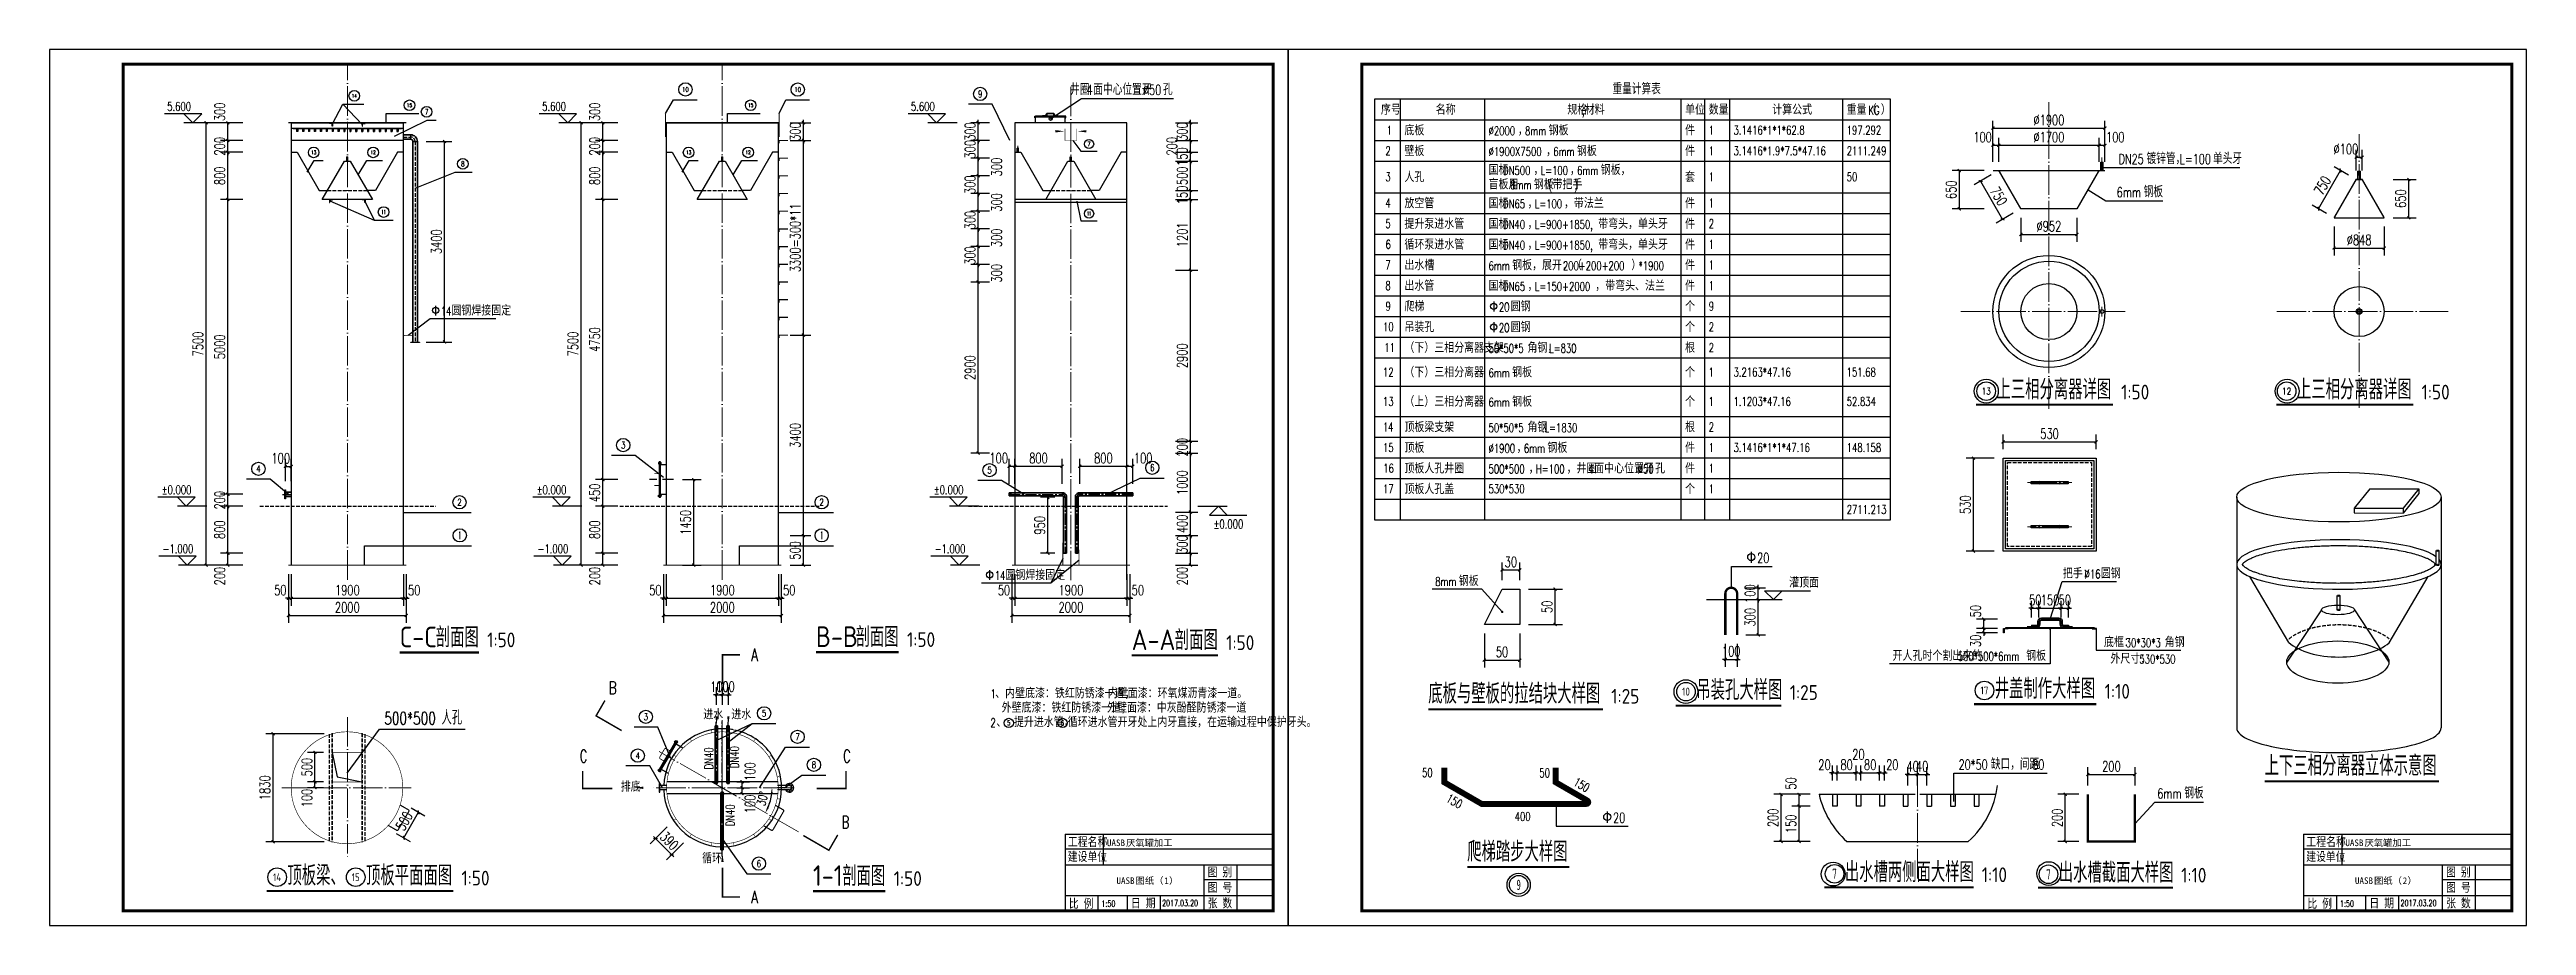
# Model space of a CAD drawing. Extents: x 458952 to 500952, y -68538 to -53688.
import ezdxf
from ezdxf.enums import TextEntityAlignment as Align

# ---------------------------------------------------------------- set-up
doc = ezdxf.new("R2010")
doc.units = 0
doc.header["$LTSCALE"] = 250
doc.header["$MEASUREMENT"] = 0
for name, pattern in [('CENTER2', [1.125, 0.75, -0.125, 0.125, -0.125]), ('DASH', [0.35, 0.25, -0.1]), ('DOTE', [2.42, 2, -0.2, 0.02, -0.2])]:
    doc.linetypes.add(name, pattern=pattern)
for name, color, linetype in [('DIM_ELEV', 3, 'Continuous'), ('DIM_LEAD', 3, 'Continuous'), ('DIM_SYMB', 3, 'Continuous'), ('PUB_DIM', 3, 'Continuous'), ('PUB_TAB', 7, 'Continuous'), ('PUB_TEXT', 7, 'Continuous'), ('PUB_TITLE', 4, 'Continuous'), ('中心线', 5, 'CENTER2'), ('管中心线', 5, 'DASH'), ('虚线', 2, 'DASH'), ('设备', 4, 'Continuous'), ('钢筋字体', 1, 'Continuous')]:
    doc.layers.add(name, color=color, linetype=linetype)
for name, color, linetype, lineweight in [('DOTE', 1, 'DOTE', 0), ('TEXT', 2, 'Continuous', 5), ('出水堰', 5, 'FENCELINE2', 30), ('污水管', 6, 'Continuous', 30), ('管', 6, 'Continuous', 35)]:
    doc.layers.add(name, color=color, linetype=linetype, lineweight=lineweight)
doc.styles.add('_TCH_DIM', font='SIMPLEX', dxfattribs={"bigfont": 'GBCBIG'})
doc.styles.add('_TCH_DIM_T3', font='SIMPLEX', dxfattribs={"width": 0.705882, "bigfont": 'GBCBIG'})
doc.styles.add('_TCH_LABEL', font='COMPLEX', dxfattribs={"bigfont": 'GBCBIG'})
doc.styles.add('_THVAC_SHEET', font='SIMPLEX', dxfattribs={"width": 0.8, "height": 3.5, "bigfont": 'HZTXT'})
doc.styles.add('DIM_FONT', font='SIMPLEX', dxfattribs={"width": 0.7, "bigfont": 'GBCBIG'})
doc.styles.get("Standard").update_dxf_attribs({"font": 'gbenor.shx', "bigfont": 'gbcbig.shx'})
doc.styles.add('仿宋', font='', dxfattribs={"width": 0.6, "height": 625})
doc.styles.add('黑体', font='simhei.ttf')
doc.styles.get('仿宋').set_extended_font_data('FangSong_GB2312')
doc.linetypes.add('FENCELINE2', pattern='A,6.35,-2.54,[132,ltypeshp.shx,S=2.54,R=0,X=-2.54,Y=0],-2.54,25.4', length=36.83)
doc.dimstyles.new('_TCH_ARCH&&50', dxfattribs={"dimscale": 0.5, "dimtxt": 350, "dimasz": 100, "dimexe": 250, "dimexo": 300, "dimgap": 100, "dimtad": 1, "dimdec": 0, "dimzin": 0, "dimdsep": 46, "dimtxsty": 'DIM_FONT', "dimblk": 'ARCHTICK', "dimcen": 0.09, "dimclrt": 7, "dimazin": 2, "dimtfac": 1, "dimtdec": 0, "dimtix": 1, "dimtmove": 2, "dimatfit": 3, "dimfxl": 0, "dimtolj": 1, "dimtzin": 0, "dimarcsym": 0})
doc.dimstyles.new('_TCH_ARROW&&50', dxfattribs={"dimtxt": 148.75, "dimasz": 100, "dimexe": 125, "dimexo": 150, "dimgap": 63.125, "dimtad": 1, "dimdec": 0, "dimzin": 0, "dimdsep": 46, "dimtxsty": '_TCH_DIM_T3', "dimcen": 0.09, "dimclrt": 7, "dimazin": 2, "dimtfac": 1, "dimtdec": 0, "dimtix": 1, "dimtmove": 2, "dimatfit": 3, "dimfxl": 0, "dimtolj": 1, "dimtzin": 0, "dimarcsym": 0})

msp = doc.modelspace()

# ---------------------------------------------------------------- texts
at = {"layer": 'PUB_TAB', "style": '_TCH_DIM'}
for s, height, p in [('重量计算表', 192.91, (485453.5, -54450.2)), ('序号', 168.79, (481527.5, -54792.7)), ('底板', 168.79, (481925.8, -55142.7)), ('名称', 168.79, (482456.7, -54792.7)), ('钢板', 168.79, (484370.7, -55142.7)), ('规格', 168.79, (484687.3, -54792.7)), ('材料', 168.79, (484983.1, -54792.7)), ('件', 168.8, (486684.7, -55142.7)), ('单位', 168.79, (486684.7, -54792.7)), ('数量', 168.79, (487085.7, -54792.7)), ('计算公式', 168.79, (488163.2, -54792.7)), ('重量（', 168.79, (489425.2, -54792.7)), ('）', 168.8, (490003.8, -54792.7)), ('壁板', 168.79, (481925.8, -55492.7)), ('，', 168.8, (483847.8, -55142.7)), ('，', 168.8, (484327.8, -55492.7)), ('钢板', 168.79, (484850.7, -55492.7)), ('件', 168.8, (486684.7, -55492.7)), ('人孔', 168.79, (481925.8, -55935.6)), ('国标', 168.79, (483352.8, -55813.1)), ('，', 168.8, (484113.6, -55813.1)), ('，', 168.8, (484731.4, -55813.1)), ('钢板，', 168.79, (485254.3, -55813.1)), ('套', 168.8, (486684.7, -55935.6)), ('放空管', 168.79, (481925.8, -56378.4)), ('盲板用', 168.79, (483352.8, -56058.1)), ('国标', 168.79, (483352.8, -56378.4)), ('钢板', 168.79, (484121.4, -56058.1)), ('带把手', 168.79, (484437.2, -56058.1)), ('，带法兰', 168.79, (484631.4, -56378.4)), ('件', 168.8, (486684.7, -56378.4)), ('提升泵进水管', 168.79, (481925.8, -56728.4)), ('国标', 168.79, (483352.8, -56728.4)), ('，', 168.8, (484013.6, -56378.4)), ('，', 168.8, (484013.6, -56728.4)), ('带弯头，单头牙', 168.79, (485211.4, -56728.4)), ('件', 168.8, (486684.7, -56728.4)), ('循环泵进水管', 168.79, (481925.8, -57078.4)), ('国标', 168.79, (483352.8, -57078.4)), ('，', 168.8, (484013.6, -57078.4)), ('带弯头，单头牙', 168.79, (485211.4, -57078.4)), ('件', 168.8, (486684.7, -57078.4)), ('出水槽', 168.79, (481925.8, -57428.4)), ('钢板，展开：（', 168.79, (483752.8, -57428.4)), ('）', 168.8, (485772.9, -57428.4)), ('件', 168.8, (486684.7, -57428.4)), ('爬梯', 168.79, (481925.8, -58128.4)), ('出水管', 168.79, (481925.8, -57778.4)), ('国标', 168.79, (483352.8, -57778.4)), ('圆钢', 168.79, (483727.8, -58128.4)), ('，', 168.8, (484013.6, -57778.4)), ('，带弯头、法兰', 168.79, (485161.4, -57778.4)), ('件', 168.8, (486684.7, -57778.4)), ('个', 168.8, (486684.7, -58128.4)), ('吊装孔', 168.79, (481925.8, -58478.4)), ('圆钢', 168.79, (483727.8, -58478.4)), ('个', 168.8, (486684.7, -58478.4)), ('（下）三相分离器支架', 168.79, (481925.8, -58828.4)), ('角钢，', 168.79, (484012.8, -58828.4)), ('根', 168.8, (486684.7, -58828.4)), ('（下）三相分离器', 168.79, (481925.8, -59244.2)), ('钢板', 168.79, (483752.8, -59244.2)), ('个', 168.8, (486684.7, -59244.2)), ('（上）三相分离器', 168.79, (481925.8, -59742.2)), ('钢板', 168.79, (483752.8, -59742.2)), ('个', 168.8, (486684.7, -59742.2)), ('顶板梁支架', 168.79, (481925.8, -60174.4)), ('角钢', 168.79, (484012.8, -60174.4)), ('根', 168.8, (486684.7, -60174.4)), ('顶板', 168.79, (481925.8, -60524.4)), ('，', 168.8, (483827.8, -60524.4)), ('钢板', 168.79, (484350.7, -60524.4)), ('件', 168.8, (486684.7, -60524.4)), ('顶板人孔井圈', 168.79, (481925.8, -60874.4)), ('，', 168.8, (484032.8, -60874.4)), ('，井圈', 168.79, (484675.7, -60874.4)), ('面中心位置开', 168.79, (485144.3, -60874.4)), ('孔', 168.8, (486176.5, -60874.4)), ('件', 168.8, (486684.7, -60874.4)), ('顶板人孔盖', 168.79, (481925.8, -61224.4)), ('个', 168.8, (486684.7, -61224.4))]:
    msp.add_text(s, height=height, dxfattribs=at).set_placement(p)
at = {"layer": 'PUB_TAB', "style": '_TCH_DIM', "width": 0.705882}
for s, height, p in [('1', 148.8, (481625.8, -55129.6)), ('%%C2000', 148.75, (483352.8, -55142.7)), ('8mm', 148.75, (483970.7, -55142.7)), (',', 148.8, (484933.1, -54792.7)), ('1', 148.8, (487085.7, -55129.6)), ('3.1416*1*1*62.8', 148.75, (487506.7, -55129.6)), ('197.292', 148.75, (489425.2, -55129.6)), ('KG', 148.75, (489793.8, -54792.7)), ('2', 148.8, (481603.3, -55479.6)), ('%%C1900X7500', 148.75, (483352.8, -55492.7)), ('6mm', 148.75, (484450.7, -55492.7)), ('1', 148.8, (487085.7, -55479.6)), ('3.1416*1.9*7.5*47.16', 148.75, (487506.7, -55479.6)), ('2111.249', 148.75, (489425.2, -55479.6)), ('3', 148.8, (481603.3, -55922.4)), ('DN500', 148.75, (483598.6, -55813.1)), ('L=100', 148.75, (484236.4, -55813.1)), ('6mm', 148.75, (484854.3, -55813.1)), ('1', 148.8, (487085.7, -55922.4)), ('50', 148.75, (489425.2, -55922.4)), ('4', 148.8, (481600.8, -56365.3)), ('DN65', 148.75, (483598.6, -56378.4)), ('8mm', 148.75, (483721.4, -56058.1)), ('L=100', 148.75, (484136.4, -56378.4)), ('(', 148.8, (484367.2, -56058.1)), (')', 148.8, (484805.8, -56058.1)), ('1', 148.8, (487085.7, -56365.3)), ('5', 148.8, (481603.3, -56715.3)), ('DN40', 148.75, (483598.6, -56728.4)), ('L=900+1850,', 148.75, (484136.4, -56728.4)), ('2', 148.8, (487085.7, -56715.3)), ('6', 148.8, (481605.8, -57065.3)), ('DN40', 148.75, (483598.6, -57078.4)), ('L=900+1850,', 148.75, (484136.4, -57078.4)), ('1', 148.8, (487085.7, -57065.3)), ('7', 148.8, (481603.3, -57415.3)), ('6mm', 148.75, (483352.8, -57428.4)), ('200+200+200', 148.75, (484612.9, -57428.4)), ('*1900', 148.75, (485895.8, -57428.4)), ('1', 148.8, (487085.7, -57415.3)), ('8', 148.8, (481603.3, -57765.3)), ('DN65', 148.75, (483598.6, -57778.4)), ('L=150+2000', 148.75, (484136.4, -57778.4)), ('1', 148.8, (487085.7, -57765.3)), ('10', 148.75, (481563.3, -58465.3)), ('9', 148.8, (481605.8, -58115.3)), ('20', 148.75, (483527.8, -58128.4)), ('20', 148.75, (483527.8, -58478.4)), ('9', 148.8, (487085.7, -58115.3)), ('2', 148.8, (487085.7, -58465.3)), ('11', 148.75, (481585.8, -58815.3)), ('50*50*5', 148.75, (483352.8, -58828.4)), ('L=830', 148.75, (484381.4, -58828.4)), ('2', 148.8, (487085.7, -58815.3)), ('12', 148.75, (481563.3, -59231.1)), ('6mm', 148.75, (483352.8, -59244.2)), ('1', 148.8, (487085.7, -59231.1)), ('3.2163*47.16', 148.75, (487506.7, -59231.1)), ('151.68', 148.75, (489425.2, -59231.1)), ('13', 148.75, (481563.3, -59729.1)), ('6mm', 148.75, (483352.8, -59742.2)), ('1', 148.8, (487085.7, -59729.1)), ('1.1203*47.16', 148.75, (487506.7, -59729.1)), ('52.834', 148.75, (489425.2, -59729.1)), ('14', 148.75, (481560.8, -60161.3)), ('50*50*5', 148.75, (483352.8, -60174.4)), ('.L=1830', 148.75, (484258.6, -60174.4)), ('2', 148.8, (487085.7, -60161.3)), ('15', 148.75, (481563.3, -60511.3)), ('%%C1900', 148.75, (483352.8, -60524.4)), ('6mm', 148.75, (483950.7, -60524.4)), ('1', 148.8, (487085.7, -60511.3)), ('3.1416*1*1*47.16', 148.75, (487506.7, -60511.3)), ('148.158', 148.75, (489425.2, -60511.3)), ('16', 148.75, (481565.8, -60861.3)), ('500*500', 148.75, (483352.8, -60874.4)), ('H=100', 148.75, (484155.7, -60874.4)), ('4', 148.8, (485044.3, -60874.4)), ('%%C50', 148.75, (485881.5, -60874.4)), ('1', 148.8, (487085.7, -60861.3)), ('17', 148.75, (481563.3, -61211.3)), ('530*530', 148.75, (483352.8, -61211.3)), ('1', 148.8, (487085.7, -61211.3)), ('2711.213', 148.75, (489425.2, -61561.3))]:
    msp.add_text(s, height=height, dxfattribs=at).set_placement(p)
at = {"layer": 'PUB_TEXT', "width": 0.705882}
for s, height, style, p in [('5.600', 148.75, '_TCH_DIM', (460946.4, -54727.3)), ('5.600', 148.75, '_TCH_DIM', (467304.7, -54727.3)), ('5.600', 148.75, '_TCH_DIM', (473557.7, -54727.3)), ('4', 170, '_TCH_DIM', (476536.9, -54458.2)), ('%%C50', 170, '_TCH_DIM', (477493.7, -54458.2)), ('DN25', 170, '_TCH_DIM', (494035.3, -55630.4)), ('L=100', 170, '_TCH_DIM', (495071.3, -55630.4)), ('6mm', 170, '_TCH_DIM', (494004.1, -56192.9)), ('14', 148.75, '_TCH_DIM', (465585.8, -58197.9)), ('%%P0.000', 148.75, '_TCH_DIM', (460853.9, -61227.2)), ('%%P0.000', 148.75, '_TCH_DIM', (467212.2, -61227.2)), ('%%P0.000', 148.75, '_TCH_DIM', (473945.5, -61227.2)), ('%%P0.000', 148.75, '_TCH_DIM', (478689.7, -61807.3)), ('-1.000', 148.75, '_TCH_DIM', (460867.9, -62227.3)), ('-1.000', 148.75, '_TCH_DIM', (467226.2, -62227.3)), ('-1.000', 148.75, '_TCH_DIM', (473959.5, -62227.3)), ('14', 148.75, '_TCH_DIM', (474979.9, -62681.5)), ('20', 170, '_TCH_DIM', (487906.5, -62393.4)), ('%%c16', 148.75, '_TCH_DIM', (493459.6, -62653.8)), ('8mm', 148.75, '_TCH_DIM', (482448.3, -62781.9)), ('30*30*3', 148.75, '_TCH_DIM', (494157, -63820)), ('A', 212.5, '_TCH_LABEL', (470848, -64057.8)), ('500*500*6mm', 148.75, '_TCH_DIM', (491308.8, -64050.8)), ('530*530', 148.75, '_TCH_DIM', (494388.5, -64100)), ('B', 212.5, '_TCH_LABEL', (468433.6, -64614.6)), ('1', 148.8, '_TCH_DIM', (474906.5, -64685.6)), ('500*500', 212.5, '_TCH_DIM', (464627.9, -65132.9)), ('2', 148.8, '_TCH_DIM', (474906.5, -65175.6)), ('C', 212.5, '_TCH_LABEL', (467938.9, -65773.9)), ('C', 212.5, '_TCH_LABEL', (472404.8, -65773.9)), ('50', 148.75, '_TCH_DIM', (482225.2, -66022.3)), ('50', 148.75, '_TCH_DIM', (484213.2, -66027.3)), ('20*50', 170, '_TCH_DIM', (491322.4, -65896.4)), ('80', 170, '_TCH_DIM', (492573.1, -65896.4)), ('6mm', 170, '_TCH_DIM', (494692.3, -66385.9)), ('B', 212.5, '_TCH_LABEL', (472380.8, -66893.5)), ('400', 148.75, '_TCH_DIM', (483795.2, -66767.3)), ('20', 170, '_TCH_DIM', (485464.5, -66797.4)), ('A', 212.5, '_TCH_LABEL', (470848, -68162.8)), ('1:50', 106.25, '_TCH_DIM', (476788.3, -68221.5)), ('2017.03.20', 106.25, '_TCH_DIM', (477817.2, -68213)), ('1:50', 106.25, '_TCH_DIM', (497788.3, -68221.5)), ('2017.03.20', 106.25, '_TCH_DIM', (498817.2, -68213))]:
    msp.add_text(s, height=height, dxfattribs=dict(at, style=style)).set_placement(p)
at = {"layer": 'PUB_TEXT', "style": '_TCH_DIM'}
for s, height, p, p2 in [('14', 60.57, (464074.3, -54504.2), (464163.7, -54504.2)), ('10', 77.42, (469679.2, -54403.6), (469789.8, -54403.6)), ('10', 77.42, (471583, -54406.4), (471693.6, -54406.4)), ('9', 114.8, (474696.7, -54498.7), (474767.8, -54498.7)), ('15', 61.93, (465010.8, -54663.9), (465099.3, -54663.9)), ('7', 89.9, (465316, -54789.9), (465375.9, -54789.9)), ('15', 61.93, (470795.8, -54663.9), (470884.3, -54663.9)), ('13', 61.93, (463385.9, -55463.3), (463474.3, -55463.3)), ('12', 61.93, (464395.1, -55463.3), (464483.6, -55463.3)), ('13', 61.93, (469744.1, -55463.3), (469832.6, -55463.3)), ('12', 61.93, (470753.3, -55463.3), (470841.8, -55463.3)), ('7', 78.6, (476551.6, -55329.2), (476604, -55329.2)), ('8', 89.9, (465930.4, -55671), (465990.3, -55671)), ('11', 76.37, (464578.3, -56481.6), (464654.7, -56481.6)), ('11', 66.82, (476544.3, -56502.3), (476611.2, -56502.3)), ('13', 108.38, (491713.8, -59534.8), (491868.6, -59534.8)), ('12', 108.38, (496808.3, -59534.8), (496963.1, -59534.8)), ('3', 112.3, (468642.1, -60450.6), (468717, -60450.6)), ('4', 109.9, (462454.2, -60852.5), (462532.6, -60852.5)), ('5', 112.3, (474854.1, -60874.9), (474929, -60874.9)), ('6', 114.8, (477615.2, -60835.2), (477686.3, -60835.2)), ('2', 112.3, (465865.6, -61420.1), (465940.5, -61420.1)), ('2', 112.3, (472006.6, -61420.1), (472081.5, -61420.1)), ('1', 131.3, (465892.4, -61990.6), (465923.7, -61990.6)), ('1', 131.3, (472028.4, -61990.6), (472059.7, -61990.6)), ('3', 112.3, (469025.2, -65057.1), (469100.1, -65057.1)), ('5', 112.3, (471029.9, -64998.1), (471104.8, -64998.1)), ('5', 78.6, (475190.6, -65144.9), (475243.1, -65144.9)), ('6', 80.4, (476104.2, -65145.8), (476153.9, -65145.8)), ('7', 112.3, (471598.8, -65397), (471673.7, -65397)), ('4', 109.9, (468886.4, -65713.7), (468964.8, -65713.7)), ('8', 112.3, (471875.9, -65871), (471950.8, -65871)), ('6', 114.8, (470944.8, -67547.6), (471015.9, -67547.6))]:
    msp.add_text(s, height=height, dxfattribs=at).set_placement(p, p2, align=Align.FIT)
for s, height, p in [('井圈', 192.91, (476256.1, -54458.2)), ('面中心位置开', 192.91, (476651.2, -54458.2)), ('孔', 192.9, (477830.9, -54458.2)), ('镀锌管，', 192.91, (494509.6, -55630.4)), ('单头牙', 192.91, (495637, -55630.4)), ('钢板', 192.91, (494461.2, -56192.9)), ('圆钢焊接固定', 168.79, (465765.8, -58197.9)), ('上三相分离器详图', 337.59, (491966.2, -59620.6)), ('上三相分离器详图', 337.59, (497060.7, -59620.6)), ('圆钢焊接固定', 168.79, (475159.9, -62681.5)), ('把手：', 168.79, (493091, -62653.8)), ('圆钢', 168.79, (493734.6, -62653.8)), ('钢板', 168.79, (482848.3, -62781.9)), ('灌顶面', 168.79, (488449.2, -62810.9)), ('底框：', 168.79, (493788.4, -63820)), ('角钢', 168.79, (494817, -63820)), ('开人孔时个割出来的', 168.79, (490203, -64050.8)), ('钢板', 168.79, (492468.8, -64050.8)), ('外尺寸：', 168.79, (493897, -64100)), ('、内壁底漆：铁红防锈漆一道；', 168.794, (474986.5, -64685.6)), ('内壁面漆：环氧煤沥青漆一道。', 168.794, (476896.7, -64685.6)), ('底板与壁板的拉结块大样图', 337.589, (482330, -64777.6)), ('人孔', 241.13, (465599.3, -65132.9)), ('进水', 168.79, (470036.8, -65046.3)), ('进水', 168.79, (470512.3, -65046.3)), ('外壁底漆：铁红防锈漆一道；', 168.794, (475096.5, -64930.6)), ('提升进水管，', 168.79, (475304.3, -65175.6)), ('循环进水管开牙处上内牙直接，在运输过程中保护牙头。', 168.794, (476216.6, -65175.6)), ('外壁面漆：中灰酚醛防锈漆一道', 168.794, (476883.8, -64930.6)), ('、', 168.8, (475006.5, -65175.6)), ('缺口，间距', 192.91, (491870.9, -65896.4)), ('上下三相分离器立体示意图', 337.589, (496512.2, -65998.8)), ('排底', 168.79, (468636.9, -66271)), ('钢板', 192.91, (495149.4, -66385.9)), ('爬梯踏步大样图', 337.59, (482990.9, -67456.3)), ('循环', 168.79, (470017.9, -67483.4))]:
    msp.add_text(s, height=height, dxfattribs=at).set_placement(p)
at = {"layer": 'PUB_TEXT'}
for s, height, p in [('1:50', 250, (494078.8, -59620.6)), ('1:50', 250, (499173.3, -59620.6)), ('C-C', 350, (464888.2, -63822.1)), ('剖面图', 337.59, (465500.7, -63822.1)), ('1:50', 250, (466373.4, -63822.1)), ('B-B', 350, (471948.2, -63816.9)), ('剖面图', 337.59, (472619, -63816.9)), ('1:50', 250, (473491.8, -63816.9)), ('A-A', 350, (477301.8, -63869.1)), ('剖面图', 337.59, (478031, -63869.1)), ('1:50', 250, (478903.7, -63869.1)), ('1:25', 250, (485433.1, -64777.6)), ('吊装孔大样图', 337.59, (486875.6, -64714.4)), ('1:25', 250, (488459.5, -64714.4)), ('井盖制作大样图', 337.59, (491936, -64694.2)), ('1:10', 250, (493799.2, -64694.2)), ('顶板梁、', 337.59, (462985.7, -67860.5)), ('顶板平面面图', 337.59, (464318.7, -67860.5)), ('1:50', 250, (465936.2, -67860.5)), ('1-1', 350, (471897.4, -67868.2)), ('剖面图', 337.59, (472393.2, -67868.2)), ('1:50', 250, (473266, -67868.2)), ('出水槽两侧面大样图', 337.59, (489394.5, -67803.5)), ('1:10', 250, (491715.7, -67803.5)), ('出水槽截面大样图', 337.59, (493021.3, -67810.8)), ('1:10', 250, (495096.7, -67810.8))]:
    msp.add_text(s, height=height, dxfattribs=at).set_placement(p)
for s, p, p2 in [('10', (486633.7, -64641.2), (486767.4, -64641.2)), ('17', (491694.1, -64621), (491827.8, -64621)), ('15', (464076.9, -67787.3), (464210.5, -67787.3))]:
    msp.add_text(s, height=133.64, dxfattribs=at).set_placement(p, p2, align=Align.FIT)
at = {"layer": 'PUB_TEXT', "style": '_TCH_DIM', "width": 0.705882}
for s, rotation, p in [('DN40', 90, (470641.1, -65871.2)), ('DN40', 90, (470206.7, -65892.7)), ('150', 330, (482620.2, -66429.3)), ('150', 330, (484777.2, -66151.3)), ('DN40', 90, (470566.7, -66858.3))]:
    msp.add_text(s, height=148.75, rotation=rotation, dxfattribs=at).set_placement(p)
at = {"layer": 'PUB_TEXT'}
for s, height, width, p, p2 in [('7', 172.7, 0.761905, (489181.1, -67749.8), (489257.9, -67749.8)), ('7', 172.7, 0.761905, (492807.9, -67757.1), (492884.7, -67757.1)), ('14', 126.43, 1.025641, (462740.5, -67783.7), (462881, -67783.7))]:
    msp.add_text(s, height=height, dxfattribs=dict(at, width=width)).set_placement(p, p2, align=Align.FIT)
at = {"layer": 'PUB_TEXT', "style": '仿宋', "width": 0.7}
msp.add_text('9', height=175.5, dxfattribs=at).set_placement((483828.5, -67936.1), (483898.7, -67936.1), align=Align.FIT)
at = {"layer": 'PUB_TITLE', "style": '_THVAC_SHEET', "width": 0.8}
for s, height, p in [('工程名称', 175, (476218.2, -67211)), ('工程名称', 175, (497218.2, -67211)), ('建设单位', 173.39, (476217.4, -67461.6)), ('图', 173.4, (478589.5, -67723.9)), ('别', 173.4, (478840, -67723.9)), ('建设单位', 173.39, (497217.4, -67461.6)), ('图', 173.4, (499589.5, -67723.9)), ('别', 173.4, (499840, -67723.9)), ('图', 173.4, (478589.5, -67984)), ('号', 173.4, (478840, -67984)), ('图', 173.4, (499589.5, -67984)), ('号', 173.4, (499840, -67984)), ('比', 173.4, (476236.4, -68257.3)), ('例', 173.4, (476486.9, -68257.3)), ('日', 173.4, (477289.1, -68248.8)), ('期', 173.4, (477539.7, -68248.8)), ('张', 173.4, (478589.5, -68250.2)), ('数', 173.4, (478840, -68250.2)), ('比', 173.4, (497236.4, -68257.3)), ('例', 173.4, (497486.9, -68257.3)), ('日', 173.4, (498289.1, -68248.8)), ('期', 173.4, (498539.7, -68248.8)), ('张', 173.4, (499589.5, -68250.2)), ('数', 173.4, (499840, -68250.2))]:
    msp.add_text(s, height=height, dxfattribs=at).set_placement(p)
at = {"layer": 'TEXT', "style": '黑体'}
for s, height, p in [('UASB', 112.66, (477043.4, -67835.5)), ('图纸（', 112.66, (477367.4, -67835.5)), ('1', 112.7, (477853.5, -67835.5)), ('）', 112.7, (477934.5, -67835.5)), ('UASB', 112.66, (498043.4, -67835.5)), ('图纸（', 112.66, (498367.4, -67835.5)), ('2', 112.7, (498853.5, -67835.5)), ('）', 112.7, (498934.5, -67835.5))]:
    msp.add_text(s, height=height, dxfattribs=at).set_placement(p)
at = {"layer": '钢筋字体', "style": '黑体'}
for s, p in [('UASB', (476881.3, -67193.6)), ('厌氧罐加工', (477205.3, -67193.6)), ('UASB', (497881.3, -67193.6)), ('厌氧罐加工', (498205.3, -67193.6))]:
    msp.add_text(s, height=112.66, dxfattribs=at).set_placement(p)

# ---------------------------------------------------------------- blocks, each defined once
blk = doc.blocks.new('gai')
at = {"color": 5}
for points in [[(282375, -104445.5), (282405, -104445.5), (282405, -104448.5), (282381, -104448.5, 0.4142136), (282378, -104451.5), (282378, -104475.5), (282375, -104475.5)], [(283005, -104445.5), (282975, -104445.5), (282975, -104448.5), (282999, -104448.5, -0.4142136), (283002, -104451.5), (283002, -104475.5), (283005, -104475.5)]]:
    blk.add_lwpolyline(points, format="xyb", close=True, dxfattribs=at)
blk.add_lwpolyline([(282390, -104439.5), (282990, -104439.5), (282990, -104445.5), (282390, -104445.5)], close=True)
blk = doc.blocks.new('_ArchTick')
at = {"color": 0, "linetype": 'ByBlock', "const_width": 0.4}
blk.add_lwpolyline([(-0.5, -0.5), (0.5, 0.5)], dxfattribs=at)
blk = doc.blocks.new('*D3')
at = {"layer": 'Defpoints', "color": 0, "transparency": 16777216}
for p in [(491750, -63344), (492134, -63344), (492134, -63504)]:
    blk.add_point(p, dxfattribs=at)
at = {"layer": 'PUB_DIM', "color": 0, "lineweight": -2, "transparency": 16777216}
for p, q in [((491984, -63344), (491625, -63344)), ((491750, -63504), (491750, -63344)), ((491984, -63504), (491625, -63504))]:
    blk.add_line(p, q, dxfattribs=at)
at = {"layer": 'PUB_DIM', "color": 0, "lineweight": -2, "transparency": 16777216, "xscale": 50, "yscale": 50, "zscale": 50}
for p, rotation in [((491750, -63344), 90), ((491750, -63504), 270)]:
    blk.add_blockref('_ArchTick', p, dxfattribs=dict(at, rotation=rotation))
at = {"layer": 'PUB_DIM', "color": 7, "transparency": 16777216, "insert": (491612, -63209), "char_height": 175, "attachment_point": 5, "rotation": 90, "style": 'DIM_FONT'}
blk.add_mtext('\\A1;50', dxfattribs=at)
blk = doc.blocks.new('*D4')
at = {"layer": 'Defpoints', "color": 0, "transparency": 16777216}
for p in [(491750, -63504), (492134, -63504), (492134, -63579)]:
    blk.add_point(p, dxfattribs=at)
at = {"layer": 'PUB_DIM', "color": 0, "lineweight": -2, "transparency": 16777216}
for p, q in [((491984, -63504), (491625, -63504)), ((491984, -63579), (491625, -63579)), ((491750, -63504), (491750, -63454)), ((491750, -63579), (491750, -63504)), ((491750, -63579), (491750, -63629))]:
    blk.add_line(p, q, dxfattribs=at)
at = {"layer": 'PUB_DIM', "color": 0, "lineweight": -2, "transparency": 16777216, "xscale": 50, "yscale": 50, "zscale": 50}
for p, rotation in [((491750, -63504), 270), ((491750, -63579), 90)]:
    blk.add_blockref('_ArchTick', p, dxfattribs=dict(at, rotation=rotation))
at = {"layer": 'PUB_DIM', "color": 7, "transparency": 16777216, "insert": (491612, -63714), "char_height": 175, "attachment_point": 5, "rotation": 90, "style": 'DIM_FONT'}
blk.add_mtext('\\A1;30', dxfattribs=at)
blk = doc.blocks.new('*D5')
at = {"layer": 'Defpoints', "color": 0, "transparency": 16777216}
for p in [(491575, -60616), (492078, -60616), (492078, -62191)]:
    blk.add_point(p, dxfattribs=at)
at = {"layer": 'PUB_DIM', "color": 0, "lineweight": -2, "transparency": 16777216}
for p, q in [((491928, -60616), (491450, -60616)), ((491575, -62191), (491575, -60616)), ((491928, -62191), (491450, -62191))]:
    blk.add_line(p, q, dxfattribs=at)
at = {"layer": 'PUB_DIM', "color": 0, "lineweight": -2, "transparency": 16777216, "xscale": 50, "yscale": 50, "zscale": 50}
for p, rotation in [((491575, -60616), 90), ((491575, -62191), 270)]:
    blk.add_blockref('_ArchTick', p, dxfattribs=dict(at, rotation=rotation))
at = {"layer": 'PUB_DIM', "color": 7, "transparency": 16777216, "insert": (491438, -61404), "char_height": 175, "attachment_point": 5, "rotation": 90, "style": 'DIM_FONT'}
blk.add_mtext('\\A1;530', dxfattribs=at)
blk = doc.blocks.new('*D6')
at = {"layer": 'Defpoints', "color": 0, "transparency": 16777216}
for p in [(493653, -60340), (492078, -60616), (493653, -60616)]:
    blk.add_point(p, dxfattribs=at)
at = {"layer": 'PUB_DIM', "color": 0, "lineweight": -2, "transparency": 16777216}
for p, q in [((492078, -60466), (492078, -60215)), ((492078, -60340), (493653, -60340)), ((493653, -60466), (493653, -60215))]:
    blk.add_line(p, q, dxfattribs=at)
at = {"layer": 'PUB_DIM', "color": 0, "lineweight": -2, "transparency": 16777216, "xscale": 50, "yscale": 50, "zscale": 50, "rotation": 180}
blk.add_blockref('_ArchTick', (492078, -60340), dxfattribs=at)
at = {"layer": 'PUB_DIM', "color": 0, "lineweight": -2, "transparency": 16777216, "xscale": 50, "yscale": 50, "zscale": 50}
blk.add_blockref('_ArchTick', (493653, -60340), dxfattribs=at)
at = {"layer": 'PUB_DIM', "color": 7, "transparency": 16777216, "insert": (492865, -60202), "char_height": 175, "attachment_point": 5, "style": 'DIM_FONT'}
blk.add_mtext('\\A1;530', dxfattribs=at)
blk = doc.blocks.new('*D7')
at = {"layer": 'Defpoints', "color": 0, "transparency": 16777216}
for p in [(492686, -63160), (492561, -63469), (492686, -63469)]:
    blk.add_point(p, dxfattribs=at)
at = {"layer": 'PUB_DIM', "color": 0, "lineweight": -2, "transparency": 16777216}
for p, q in [((492561, -63160), (492511, -63160)), ((492561, -63319), (492561, -63035)), ((492561, -63160), (492686, -63160)), ((492686, -63319), (492686, -63035)), ((492686, -63160), (492736, -63160))]:
    blk.add_line(p, q, dxfattribs=at)
at = {"layer": 'PUB_DIM', "color": 0, "lineweight": -2, "transparency": 16777216, "xscale": 50, "yscale": 50, "zscale": 50}
blk.add_blockref('_ArchTick', (492561, -63160), dxfattribs=at)
at = {"layer": 'PUB_DIM', "color": 0, "lineweight": -2, "transparency": 16777216, "xscale": 50, "yscale": 50, "zscale": 50, "rotation": 180}
blk.add_blockref('_ArchTick', (492686, -63160), dxfattribs=at)
at = {"layer": 'PUB_DIM', "color": 7, "transparency": 16777216, "insert": (492623, -63023), "char_height": 175, "attachment_point": 5, "style": 'DIM_FONT'}
blk.add_mtext('\\A1;50', dxfattribs=at)
blk = doc.blocks.new('*D8')
at = {"layer": 'Defpoints', "color": 0, "transparency": 16777216}
for p in [(493061, -63160), (492686, -63469), (493061, -63469)]:
    blk.add_point(p, dxfattribs=at)
at = {"layer": 'PUB_DIM', "color": 0, "lineweight": -2, "transparency": 16777216}
for p, q in [((492686, -63160), (492636, -63160)), ((492686, -63319), (492686, -63035)), ((492686, -63160), (493061, -63160)), ((493061, -63319), (493061, -63035)), ((493061, -63160), (493111, -63160))]:
    blk.add_line(p, q, dxfattribs=at)
at = {"layer": 'PUB_DIM', "color": 0, "lineweight": -2, "transparency": 16777216, "xscale": 50, "yscale": 50, "zscale": 50}
blk.add_blockref('_ArchTick', (492686, -63160), dxfattribs=at)
at = {"layer": 'PUB_DIM', "color": 0, "lineweight": -2, "transparency": 16777216, "xscale": 50, "yscale": 50, "zscale": 50, "rotation": 180}
blk.add_blockref('_ArchTick', (493061, -63160), dxfattribs=at)
at = {"layer": 'PUB_DIM', "color": 7, "transparency": 16777216, "insert": (492873, -63023), "char_height": 175, "attachment_point": 5, "style": 'DIM_FONT'}
blk.add_mtext('\\A1;150', dxfattribs=at)
blk = doc.blocks.new('*D9')
at = {"layer": 'Defpoints', "color": 0, "transparency": 16777216}
for p in [(493186, -63160), (493061, -63469), (493186, -63469)]:
    blk.add_point(p, dxfattribs=at)
at = {"layer": 'PUB_DIM', "color": 0, "lineweight": -2, "transparency": 16777216}
for p, q in [((493061, -63160), (493011, -63160)), ((493061, -63319), (493061, -63035)), ((493061, -63160), (493186, -63160)), ((493186, -63319), (493186, -63035)), ((493186, -63160), (493236, -63160))]:
    blk.add_line(p, q, dxfattribs=at)
at = {"layer": 'PUB_DIM', "color": 0, "lineweight": -2, "transparency": 16777216, "xscale": 50, "yscale": 50, "zscale": 50}
blk.add_blockref('_ArchTick', (493061, -63160), dxfattribs=at)
at = {"layer": 'PUB_DIM', "color": 0, "lineweight": -2, "transparency": 16777216, "xscale": 50, "yscale": 50, "zscale": 50, "rotation": 180}
blk.add_blockref('_ArchTick', (493186, -63160), dxfattribs=at)
at = {"layer": 'PUB_DIM', "color": 7, "transparency": 16777216, "insert": (493123, -63023), "char_height": 175, "attachment_point": 5, "style": 'DIM_FONT'}
blk.add_mtext('\\A1;50', dxfattribs=at)
blk = doc.blocks.new('*D10')
at = {"layer": 'Defpoints', "color": 0, "transparency": 16777216}
for p in [(493132, -66315), (493514, -66315), (493514, -67115)]:
    blk.add_point(p, dxfattribs=at)
at = {"layer": 'PUB_DIM', "color": 0, "lineweight": -2, "transparency": 16777216}
for p, q in [((493364, -66315), (493007, -66315)), ((493132, -67115), (493132, -66315)), ((493364, -67115), (493007, -67115))]:
    blk.add_line(p, q, dxfattribs=at)
at = {"layer": 'PUB_DIM', "color": 0, "lineweight": -2, "transparency": 16777216, "xscale": 50, "yscale": 50, "zscale": 50}
for p, rotation in [((493132, -66315), 90), ((493132, -67115), 270)]:
    blk.add_blockref('_ArchTick', p, dxfattribs=dict(at, rotation=rotation))
at = {"layer": 'PUB_DIM', "color": 7, "transparency": 16777216, "insert": (492995, -66715), "char_height": 175, "attachment_point": 5, "rotation": 90, "style": 'DIM_FONT'}
blk.add_mtext('\\A1;200', dxfattribs=at)
blk = doc.blocks.new('*D11')
at = {"layer": 'Defpoints', "color": 0, "transparency": 16777216}
for p in [(493514, -66315), (494314, -65979), (494314, -66315)]:
    blk.add_point(p, dxfattribs=at)
at = {"layer": 'PUB_DIM', "color": 0, "lineweight": -2, "transparency": 16777216}
for p, q in [((493514, -66165), (493514, -65854)), ((494314, -66165), (494314, -65854)), ((493514, -65979), (494314, -65979))]:
    blk.add_line(p, q, dxfattribs=at)
at = {"layer": 'PUB_DIM', "color": 0, "lineweight": -2, "transparency": 16777216, "xscale": 50, "yscale": 50, "zscale": 50, "rotation": 180}
blk.add_blockref('_ArchTick', (493514, -65979), dxfattribs=at)
at = {"layer": 'PUB_DIM', "color": 0, "lineweight": -2, "transparency": 16777216, "xscale": 50, "yscale": 50, "zscale": 50}
blk.add_blockref('_ArchTick', (494314, -65979), dxfattribs=at)
at = {"layer": 'PUB_DIM', "color": 7, "transparency": 16777216, "insert": (493914, -65841), "char_height": 175, "attachment_point": 5, "style": 'DIM_FONT'}
blk.add_mtext('\\A1;200', dxfattribs=at)
blk = doc.blocks.new('*D12')
at = {"layer": 'Defpoints', "color": 0, "transparency": 16777216}
for p in [(488313, -66315), (488808, -66315), (488808, -67115)]:
    blk.add_point(p, dxfattribs=at)
at = {"layer": 'PUB_DIM', "color": 0, "lineweight": -2, "transparency": 16777216}
for p, q in [((488658, -66315), (488188, -66315)), ((488313, -67115), (488313, -66315)), ((488658, -67115), (488188, -67115))]:
    blk.add_line(p, q, dxfattribs=at)
at = {"layer": 'PUB_DIM', "color": 0, "lineweight": -2, "transparency": 16777216, "xscale": 50, "yscale": 50, "zscale": 50}
for p, rotation in [((488313, -66315), 90), ((488313, -67115), 270)]:
    blk.add_blockref('_ArchTick', p, dxfattribs=dict(at, rotation=rotation))
at = {"layer": 'PUB_DIM', "color": 7, "transparency": 16777216, "insert": (488176, -66715), "char_height": 175, "attachment_point": 5, "rotation": 90, "style": 'DIM_FONT'}
blk.add_mtext('\\A1;200', dxfattribs=at)
blk = doc.blocks.new('*D13')
at = {"layer": 'Defpoints', "color": 0, "transparency": 16777216}
for p in [(490464, -66315), (490624, -65979), (490624, -66315)]:
    blk.add_point(p, dxfattribs=at)
at = {"layer": 'PUB_DIM', "color": 0, "lineweight": -2, "transparency": 16777216}
for p, q in [((490464, -66165), (490464, -65854)), ((490624, -66165), (490624, -65854)), ((490464, -65979), (490414, -65979)), ((490464, -65979), (490624, -65979)), ((490624, -65979), (490674, -65979))]:
    blk.add_line(p, q, dxfattribs=at)
at = {"layer": 'PUB_DIM', "color": 0, "lineweight": -2, "transparency": 16777216, "xscale": 50, "yscale": 50, "zscale": 50}
blk.add_blockref('_ArchTick', (490464, -65979), dxfattribs=at)
at = {"layer": 'PUB_DIM', "color": 0, "lineweight": -2, "transparency": 16777216, "xscale": 50, "yscale": 50, "zscale": 50, "rotation": 180}
blk.add_blockref('_ArchTick', (490624, -65979), dxfattribs=at)
at = {"layer": 'PUB_DIM', "color": 7, "transparency": 16777216, "insert": (490544, -65841), "char_height": 175, "attachment_point": 5, "style": 'DIM_FONT'}
blk.add_mtext('\\A1;40', dxfattribs=at)
blk = doc.blocks.new('*D14')
at = {"layer": 'Defpoints', "color": 0, "transparency": 16777216}
for p in [(490624, -66315), (490784, -65979), (490784, -66315)]:
    blk.add_point(p, dxfattribs=at)
at = {"layer": 'PUB_DIM', "color": 0, "lineweight": -2, "transparency": 16777216}
for p, q in [((490624, -66165), (490624, -65854)), ((490784, -66165), (490784, -65854)), ((490624, -65979), (490574, -65979)), ((490624, -65979), (490784, -65979)), ((490784, -65979), (490834, -65979))]:
    blk.add_line(p, q, dxfattribs=at)
at = {"layer": 'PUB_DIM', "color": 0, "lineweight": -2, "transparency": 16777216, "xscale": 50, "yscale": 50, "zscale": 50}
blk.add_blockref('_ArchTick', (490624, -65979), dxfattribs=at)
at = {"layer": 'PUB_DIM', "color": 0, "lineweight": -2, "transparency": 16777216, "xscale": 50, "yscale": 50, "zscale": 50, "rotation": 180}
blk.add_blockref('_ArchTick', (490784, -65979), dxfattribs=at)
at = {"layer": 'PUB_DIM', "color": 7, "transparency": 16777216, "insert": (490704, -65841), "char_height": 175, "attachment_point": 5, "style": 'DIM_FONT'}
blk.add_mtext('\\A1;40', dxfattribs=at)
blk = doc.blocks.new('*D15')
at = {"layer": 'Defpoints', "color": 0, "transparency": 16777216}
for p in [(488618, -66315), (488958, -66315), (488958, -66515)]:
    blk.add_point(p, dxfattribs=at)
at = {"layer": 'PUB_DIM', "color": 0, "lineweight": -2, "transparency": 16777216}
for p, q in [((488808, -66315), (488493, -66315)), ((488618, -66515), (488618, -66315)), ((488808, -66515), (488493, -66515))]:
    blk.add_line(p, q, dxfattribs=at)
at = {"layer": 'PUB_DIM', "color": 0, "lineweight": -2, "transparency": 16777216, "xscale": 50, "yscale": 50, "zscale": 50}
for p, rotation in [((488618, -66315), 90), ((488618, -66515), 270)]:
    blk.add_blockref('_ArchTick', p, dxfattribs=dict(at, rotation=rotation))
at = {"layer": 'PUB_DIM', "color": 7, "transparency": 16777216, "insert": (488480, -66130), "char_height": 175, "attachment_point": 5, "rotation": 90, "style": 'DIM_FONT'}
blk.add_mtext('\\A1;50', dxfattribs=at)
blk = doc.blocks.new('*D16')
at = {"layer": 'Defpoints', "color": 0, "transparency": 16777216}
for p in [(488618, -66515), (488958, -66515), (488958, -67115)]:
    blk.add_point(p, dxfattribs=at)
at = {"layer": 'PUB_DIM', "color": 0, "lineweight": -2, "transparency": 16777216}
for p, q in [((488808, -66515), (488493, -66515)), ((488618, -67115), (488618, -66515)), ((488808, -67115), (488493, -67115))]:
    blk.add_line(p, q, dxfattribs=at)
at = {"layer": 'PUB_DIM', "color": 0, "lineweight": -2, "transparency": 16777216, "xscale": 50, "yscale": 50, "zscale": 50}
for p, rotation in [((488618, -66515), 90), ((488618, -67115), 270)]:
    blk.add_blockref('_ArchTick', p, dxfattribs=dict(at, rotation=rotation))
at = {"layer": 'PUB_DIM', "color": 7, "transparency": 16777216, "insert": (488480, -66815), "char_height": 175, "attachment_point": 5, "rotation": 90, "style": 'DIM_FONT'}
blk.add_mtext('\\A1;150', dxfattribs=at)
blk = doc.blocks.new('*D17')
at = {"layer": 'Defpoints', "color": 0, "transparency": 16777216}
for p in [(489184, -66233), (489264, -65952), (489264, -66233)]:
    blk.add_point(p, dxfattribs=at)
at = {"layer": 'PUB_DIM', "color": 0, "lineweight": -2, "transparency": 16777216}
for p, q in [((489184, -66083), (489184, -65827)), ((489264, -66083), (489264, -65827)), ((489184, -65952), (489134, -65952)), ((489184, -65952), (489264, -65952)), ((489264, -65952), (489314, -65952))]:
    blk.add_line(p, q, dxfattribs=at)
at = {"layer": 'PUB_DIM', "color": 0, "lineweight": -2, "transparency": 16777216, "xscale": 50, "yscale": 50, "zscale": 50}
blk.add_blockref('_ArchTick', (489184, -65952), dxfattribs=at)
at = {"layer": 'PUB_DIM', "color": 0, "lineweight": -2, "transparency": 16777216, "xscale": 50, "yscale": 50, "zscale": 50, "rotation": 180}
blk.add_blockref('_ArchTick', (489264, -65952), dxfattribs=at)
at = {"layer": 'PUB_DIM', "color": 7, "transparency": 16777216, "insert": (489049, -65815), "char_height": 175, "attachment_point": 5, "style": 'DIM_FONT'}
blk.add_mtext('\\A1;20', dxfattribs=at)
blk = doc.blocks.new('*D18')
at = {"layer": 'Defpoints', "color": 0, "transparency": 16777216}
for p in [(489264, -66233), (489584, -65952), (489584, -66233)]:
    blk.add_point(p, dxfattribs=at)
at = {"layer": 'PUB_DIM', "color": 0, "lineweight": -2, "transparency": 16777216}
for p, q in [((489264, -66083), (489264, -65827)), ((489584, -66083), (489584, -65827)), ((489264, -65952), (489584, -65952))]:
    blk.add_line(p, q, dxfattribs=at)
at = {"layer": 'PUB_DIM', "color": 0, "lineweight": -2, "transparency": 16777216, "xscale": 50, "yscale": 50, "zscale": 50, "rotation": 180}
blk.add_blockref('_ArchTick', (489264, -65952), dxfattribs=at)
at = {"layer": 'PUB_DIM', "color": 0, "lineweight": -2, "transparency": 16777216, "xscale": 50, "yscale": 50, "zscale": 50}
blk.add_blockref('_ArchTick', (489584, -65952), dxfattribs=at)
at = {"layer": 'PUB_DIM', "color": 7, "transparency": 16777216, "insert": (489424, -65815), "char_height": 175, "attachment_point": 5, "style": 'DIM_FONT'}
blk.add_mtext('\\A1;80', dxfattribs=at)
blk = doc.blocks.new('*D19')
at = {"layer": 'Defpoints', "color": 0, "transparency": 16777216}
for p in [(489584, -66233), (489664, -65952), (489664, -66233)]:
    blk.add_point(p, dxfattribs=at)
at = {"layer": 'PUB_DIM', "color": 0, "lineweight": -2, "transparency": 16777216}
for p, q in [((489584, -66083), (489584, -65827)), ((489664, -66083), (489664, -65827)), ((489584, -65952), (489534, -65952)), ((489584, -65952), (489664, -65952)), ((489664, -65952), (489714, -65952))]:
    blk.add_line(p, q, dxfattribs=at)
at = {"layer": 'PUB_DIM', "color": 0, "lineweight": -2, "transparency": 16777216, "xscale": 50, "yscale": 50, "zscale": 50}
blk.add_blockref('_ArchTick', (489584, -65952), dxfattribs=at)
at = {"layer": 'PUB_DIM', "color": 0, "lineweight": -2, "transparency": 16777216, "xscale": 50, "yscale": 50, "zscale": 50, "rotation": 180}
blk.add_blockref('_ArchTick', (489664, -65952), dxfattribs=at)
at = {"layer": 'PUB_DIM', "color": 7, "transparency": 16777216, "insert": (489624, -65640), "char_height": 175, "attachment_point": 5, "style": 'DIM_FONT'}
blk.add_mtext('\\A1;20', dxfattribs=at)
blk = doc.blocks.new('*D20')
at = {"layer": 'Defpoints', "color": 0, "transparency": 16777216}
for p in [(489664, -66233), (489984, -65952), (489984, -66233)]:
    blk.add_point(p, dxfattribs=at)
at = {"layer": 'PUB_DIM', "color": 0, "lineweight": -2, "transparency": 16777216}
for p, q in [((489664, -66083), (489664, -65827)), ((489984, -66083), (489984, -65827)), ((489664, -65952), (489984, -65952))]:
    blk.add_line(p, q, dxfattribs=at)
at = {"layer": 'PUB_DIM', "color": 0, "lineweight": -2, "transparency": 16777216, "xscale": 50, "yscale": 50, "zscale": 50, "rotation": 180}
blk.add_blockref('_ArchTick', (489664, -65952), dxfattribs=at)
at = {"layer": 'PUB_DIM', "color": 0, "lineweight": -2, "transparency": 16777216, "xscale": 50, "yscale": 50, "zscale": 50}
blk.add_blockref('_ArchTick', (489984, -65952), dxfattribs=at)
at = {"layer": 'PUB_DIM', "color": 7, "transparency": 16777216, "insert": (489824, -65815), "char_height": 175, "attachment_point": 5, "style": 'DIM_FONT'}
blk.add_mtext('\\A1;80', dxfattribs=at)
blk = doc.blocks.new('*D21')
at = {"layer": 'Defpoints', "color": 0, "transparency": 16777216}
for p in [(489984, -66233), (490064, -65952), (490064, -66233)]:
    blk.add_point(p, dxfattribs=at)
at = {"layer": 'PUB_DIM', "color": 0, "lineweight": -2, "transparency": 16777216}
for p, q in [((489984, -66083), (489984, -65827)), ((490064, -66083), (490064, -65827)), ((489984, -65952), (489934, -65952)), ((489984, -65952), (490064, -65952)), ((490064, -65952), (490114, -65952))]:
    blk.add_line(p, q, dxfattribs=at)
at = {"layer": 'PUB_DIM', "color": 0, "lineweight": -2, "transparency": 16777216, "xscale": 50, "yscale": 50, "zscale": 50}
blk.add_blockref('_ArchTick', (489984, -65952), dxfattribs=at)
at = {"layer": 'PUB_DIM', "color": 0, "lineweight": -2, "transparency": 16777216, "xscale": 50, "yscale": 50, "zscale": 50, "rotation": 180}
blk.add_blockref('_ArchTick', (490064, -65952), dxfattribs=at)
at = {"layer": 'PUB_DIM', "color": 7, "transparency": 16777216, "insert": (490199, -65815), "char_height": 175, "attachment_point": 5, "style": 'DIM_FONT'}
blk.add_mtext('\\A1;20', dxfattribs=at)
blk = doc.blocks.new('*D22')
at = {"layer": 'Defpoints', "color": 0, "transparency": 16777216}
for p in [(498539, -55891), (498957, -55891), (498539, -56541)]:
    blk.add_point(p, dxfattribs=at)
at = {"layer": 'PUB_DIM', "color": 0, "lineweight": -2, "transparency": 16777216}
for p, q in [((498689, -55891), (499082, -55891)), ((498957, -56541), (498957, -55891)), ((498689, -56541), (499082, -56541))]:
    blk.add_line(p, q, dxfattribs=at)
at = {"layer": 'PUB_DIM', "color": 0, "lineweight": -2, "transparency": 16777216, "xscale": 50, "yscale": 50, "zscale": 50}
for p, rotation in [((498957, -55891), 90), ((498957, -56541), 270)]:
    blk.add_blockref('_ArchTick', p, dxfattribs=dict(at, rotation=rotation))
at = {"layer": 'PUB_DIM', "color": 7, "transparency": 16777216, "insert": (498819, -56216), "char_height": 175, "attachment_point": 5, "rotation": 90, "style": 'DIM_FONT'}
blk.add_mtext('\\A1;650', dxfattribs=at)
blk = doc.blocks.new('*D23')
at = {"layer": 'Defpoints', "color": 0, "transparency": 16777216}
for p in [(491336, -55740), (491904, -55740), (491904, -56390)]:
    blk.add_point(p, dxfattribs=at)
at = {"layer": 'PUB_DIM', "color": 0, "lineweight": -2, "transparency": 16777216}
for p, q in [((491754, -55740), (491211, -55740)), ((491336, -56390), (491336, -55740)), ((491754, -56390), (491211, -56390))]:
    blk.add_line(p, q, dxfattribs=at)
at = {"layer": 'PUB_DIM', "color": 0, "lineweight": -2, "transparency": 16777216, "xscale": 50, "yscale": 50, "zscale": 50}
for p, rotation in [((491336, -55740), 90), ((491336, -56390), 270)]:
    blk.add_blockref('_ArchTick', p, dxfattribs=dict(at, rotation=rotation))
at = {"layer": 'PUB_DIM', "color": 7, "transparency": 16777216, "insert": (491199, -56065), "char_height": 175, "attachment_point": 5, "rotation": 90, "style": 'DIM_FONT'}
blk.add_mtext('\\A1;650', dxfattribs=at)
blk = doc.blocks.new('*D24')
at = {"layer": 'Defpoints', "color": 0, "transparency": 16777216}
for p in [(498165, -55513), (498065, -55891), (498165, -55891)]:
    blk.add_point(p, dxfattribs=at)
at = {"layer": 'PUB_DIM', "color": 0, "lineweight": -2, "transparency": 16777216}
for p, q in [((498065, -55741), (498065, -55388)), ((498165, -55741), (498165, -55388)), ((498065, -55513), (498165, -55513))]:
    blk.add_line(p, q, dxfattribs=at)
at = {"layer": 'PUB_DIM', "color": 0, "lineweight": -2, "transparency": 16777216, "xscale": 50, "yscale": 50, "zscale": 50, "rotation": 180}
blk.add_blockref('_ArchTick', (498065, -55513), dxfattribs=at)
at = {"layer": 'PUB_DIM', "color": 0, "lineweight": -2, "transparency": 16777216, "xscale": 50, "yscale": 50, "zscale": 50}
blk.add_blockref('_ArchTick', (498165, -55513), dxfattribs=at)
at = {"layer": 'PUB_DIM', "color": 7, "transparency": 16777216, "insert": (497890, -55376), "char_height": 175, "attachment_point": 5, "style": 'DIM_FONT'}
blk.add_mtext('\\A1;%%c100', dxfattribs=at)
blk = doc.blocks.new('*D25')
at = {"layer": 'Defpoints', "color": 0, "transparency": 16777216}
for p in [(497799, -55738), (498065, -55891), (497690, -56541)]:
    blk.add_point(p, dxfattribs=at)
at = {"layer": 'PUB_DIM', "color": 0, "lineweight": -2, "transparency": 16777216}
for p, q in [((497425, -56388), (497799, -55738)), ((497935, -55816), (497690, -55675)), ((497560, -56466), (497316, -56325))]:
    blk.add_line(p, q, dxfattribs=at)
at = {"layer": 'PUB_DIM', "color": 0, "lineweight": -2, "transparency": 16777216, "xscale": 50, "yscale": 50, "zscale": 50}
for p, rotation in [((497799, -55738), 60.07356513339541), ((497425, -56388), 240.0735651333954)]:
    blk.add_blockref('_ArchTick', p, dxfattribs=dict(at, rotation=rotation))
at = {"layer": 'PUB_DIM', "color": 7, "transparency": 16777216, "insert": (497493, -55994), "char_height": 175, "attachment_point": 5, "rotation": 60.0736, "style": 'DIM_FONT'}
blk.add_mtext('\\A1;750', dxfattribs=at)
blk = doc.blocks.new('*D26')
at = {"layer": 'Defpoints', "color": 0, "transparency": 16777216}
for p in [(497690, -56541), (498539, -56541), (498539, -57054)]:
    blk.add_point(p, dxfattribs=at)
at = {"layer": 'PUB_DIM', "color": 0, "lineweight": -2, "transparency": 16777216}
for p, q in [((497690, -56691), (497690, -57179)), ((498539, -56691), (498539, -57179)), ((497690, -57054), (498539, -57054))]:
    blk.add_line(p, q, dxfattribs=at)
at = {"layer": 'PUB_DIM', "color": 0, "lineweight": -2, "transparency": 16777216, "xscale": 50, "yscale": 50, "zscale": 50, "rotation": 180}
blk.add_blockref('_ArchTick', (497690, -57054), dxfattribs=at)
at = {"layer": 'PUB_DIM', "color": 0, "lineweight": -2, "transparency": 16777216, "xscale": 50, "yscale": 50, "zscale": 50}
blk.add_blockref('_ArchTick', (498539, -57054), dxfattribs=at)
at = {"layer": 'PUB_DIM', "color": 7, "transparency": 16777216, "insert": (498115, -56917), "char_height": 175, "attachment_point": 5, "style": 'DIM_FONT'}
blk.add_mtext('\\A1;%%c848', dxfattribs=at)
blk = doc.blocks.new('*D27')
at = {"layer": 'Defpoints', "color": 0, "transparency": 16777216}
for p in [(492004, -55740), (492070, -56568), (492378, -56390)]:
    blk.add_point(p, dxfattribs=at)
at = {"layer": 'PUB_DIM', "color": 0, "lineweight": -2, "transparency": 16777216}
for p, q in [((491874, -55815), (491587, -55980)), ((491696, -55918), (492070, -56568)), ((492248, -56465), (491962, -56630))]:
    blk.add_line(p, q, dxfattribs=at)
at = {"layer": 'PUB_DIM', "color": 0, "lineweight": -2, "transparency": 16777216, "xscale": 50, "yscale": 50, "zscale": 50}
for p, rotation in [((491696, -55918), 119.9264348666128), ((492070, -56568), 299.9264348666129)]:
    blk.add_blockref('_ArchTick', p, dxfattribs=dict(at, rotation=rotation))
at = {"layer": 'PUB_DIM', "color": 7, "transparency": 16777216, "insert": (492002, -56174), "char_height": 175, "attachment_point": 5, "rotation": 299.9264, "style": 'DIM_FONT'}
blk.add_mtext('\\A1;750', dxfattribs=at)
blk = doc.blocks.new('*D28')
at = {"layer": 'Defpoints', "color": 0, "transparency": 16777216}
for p in [(492378, -56390), (493330, -56390), (493330, -56822)]:
    blk.add_point(p, dxfattribs=at)
at = {"layer": 'PUB_DIM', "color": 0, "lineweight": -2, "transparency": 16777216}
for p, q in [((492378, -56540), (492378, -56947)), ((493330, -56540), (493330, -56947)), ((492378, -56822), (493330, -56822))]:
    blk.add_line(p, q, dxfattribs=at)
at = {"layer": 'PUB_DIM', "color": 0, "lineweight": -2, "transparency": 16777216, "xscale": 50, "yscale": 50, "zscale": 50, "rotation": 180}
blk.add_blockref('_ArchTick', (492378, -56822), dxfattribs=at)
at = {"layer": 'PUB_DIM', "color": 0, "lineweight": -2, "transparency": 16777216, "xscale": 50, "yscale": 50, "zscale": 50}
blk.add_blockref('_ArchTick', (493330, -56822), dxfattribs=at)
at = {"layer": 'PUB_DIM', "color": 7, "transparency": 16777216, "insert": (492854, -56684), "char_height": 175, "attachment_point": 5, "style": 'DIM_FONT'}
blk.add_mtext('\\A1;%%C952', dxfattribs=at)
blk = doc.blocks.new('*D29')
at = {"layer": 'Defpoints', "color": 0, "transparency": 16777216}
for p in [(493804, -55021), (491904, -55590), (493804, -55590)]:
    blk.add_point(p, dxfattribs=at)
at = {"layer": 'PUB_DIM', "color": 0, "lineweight": -2, "transparency": 16777216}
for p, q in [((491904, -55440), (491904, -54896)), ((493804, -55440), (493804, -54896)), ((491904, -55021), (493804, -55021))]:
    blk.add_line(p, q, dxfattribs=at)
at = {"layer": 'PUB_DIM', "color": 0, "lineweight": -2, "transparency": 16777216, "xscale": 50, "yscale": 50, "zscale": 50, "rotation": 180}
blk.add_blockref('_ArchTick', (491904, -55021), dxfattribs=at)
at = {"layer": 'PUB_DIM', "color": 0, "lineweight": -2, "transparency": 16777216, "xscale": 50, "yscale": 50, "zscale": 50}
blk.add_blockref('_ArchTick', (493804, -55021), dxfattribs=at)
at = {"layer": 'PUB_DIM', "color": 7, "transparency": 16777216, "insert": (492854, -54884), "char_height": 175, "attachment_point": 5, "style": 'DIM_FONT'}
blk.add_mtext('\\A1;%%c1900', dxfattribs=at)
blk = doc.blocks.new('*D30')
at = {"layer": 'Defpoints', "color": 0, "transparency": 16777216}
for p in [(492004, -55311), (491904, -55740), (492004, -55740)]:
    blk.add_point(p, dxfattribs=at)
at = {"layer": 'PUB_DIM', "color": 0, "lineweight": -2, "transparency": 16777216}
for p, q in [((491904, -55590), (491904, -55186)), ((491904, -55311), (492004, -55311)), ((492004, -55590), (492004, -55186))]:
    blk.add_line(p, q, dxfattribs=at)
at = {"layer": 'PUB_DIM', "color": 0, "lineweight": -2, "transparency": 16777216, "xscale": 50, "yscale": 50, "zscale": 50, "rotation": 180}
blk.add_blockref('_ArchTick', (491904, -55311), dxfattribs=at)
at = {"layer": 'PUB_DIM', "color": 0, "lineweight": -2, "transparency": 16777216, "xscale": 50, "yscale": 50, "zscale": 50}
blk.add_blockref('_ArchTick', (492004, -55311), dxfattribs=at)
at = {"layer": 'PUB_DIM', "color": 7, "transparency": 16777216, "insert": (491729, -55174), "char_height": 175, "attachment_point": 5, "style": 'DIM_FONT'}
blk.add_mtext('\\A1;100', dxfattribs=at)
blk = doc.blocks.new('*D31')
at = {"layer": 'Defpoints', "color": 0, "transparency": 16777216}
for p in [(493704, -55311), (492004, -55740), (493704, -55740)]:
    blk.add_point(p, dxfattribs=at)
at = {"layer": 'PUB_DIM', "color": 0, "lineweight": -2, "transparency": 16777216}
for p, q in [((492004, -55590), (492004, -55186)), ((492004, -55311), (493704, -55311)), ((493704, -55590), (493704, -55186))]:
    blk.add_line(p, q, dxfattribs=at)
at = {"layer": 'PUB_DIM', "color": 0, "lineweight": -2, "transparency": 16777216, "xscale": 50, "yscale": 50, "zscale": 50, "rotation": 180}
blk.add_blockref('_ArchTick', (492004, -55311), dxfattribs=at)
at = {"layer": 'PUB_DIM', "color": 0, "lineweight": -2, "transparency": 16777216, "xscale": 50, "yscale": 50, "zscale": 50}
blk.add_blockref('_ArchTick', (493704, -55311), dxfattribs=at)
at = {"layer": 'PUB_DIM', "color": 7, "transparency": 16777216, "insert": (492854, -55174), "char_height": 175, "attachment_point": 5, "style": 'DIM_FONT'}
blk.add_mtext('\\A1;%%c1700', dxfattribs=at)
blk = doc.blocks.new('*D32')
at = {"layer": 'Defpoints', "color": 0, "transparency": 16777216}
for p in [(493804, -55311), (493704, -55740), (493804, -55740)]:
    blk.add_point(p, dxfattribs=at)
at = {"layer": 'PUB_DIM', "color": 0, "lineweight": -2, "transparency": 16777216}
for p, q in [((493704, -55590), (493704, -55186)), ((493704, -55311), (493804, -55311)), ((493804, -55590), (493804, -55186))]:
    blk.add_line(p, q, dxfattribs=at)
at = {"layer": 'PUB_DIM', "color": 0, "lineweight": -2, "transparency": 16777216, "xscale": 50, "yscale": 50, "zscale": 50, "rotation": 180}
blk.add_blockref('_ArchTick', (493704, -55311), dxfattribs=at)
at = {"layer": 'PUB_DIM', "color": 0, "lineweight": -2, "transparency": 16777216, "xscale": 50, "yscale": 50, "zscale": 50}
blk.add_blockref('_ArchTick', (493804, -55311), dxfattribs=at)
at = {"layer": 'PUB_DIM', "color": 7, "transparency": 16777216, "insert": (493979, -55174), "char_height": 175, "attachment_point": 5, "style": 'DIM_FONT'}
blk.add_mtext('\\A1;100', dxfattribs=at)
blk = doc.blocks.new('*D33')
at = {"layer": 'Defpoints', "color": 0, "transparency": 16777216}
for p in [(465188, -55247), (465650, -55247), (465188, -58647)]:
    blk.add_point(p, dxfattribs=at)
at = {"layer": 'PUB_DIM', "color": 0, "lineweight": -2, "transparency": 16777216}
for p, q in [((465338, -55247), (465775, -55247)), ((465650, -58647), (465650, -55247)), ((465338, -58647), (465775, -58647))]:
    blk.add_line(p, q, dxfattribs=at)
at = {"layer": 'PUB_DIM', "color": 0, "lineweight": -2, "transparency": 16777216, "xscale": 50, "yscale": 50, "zscale": 50}
for p, rotation in [((465650, -55247), 90), ((465650, -58647), 270)]:
    blk.add_blockref('_ArchTick', p, dxfattribs=dict(at, rotation=rotation))
at = {"layer": 'PUB_DIM', "color": 7, "transparency": 16777216, "insert": (465513, -56947), "char_height": 175, "attachment_point": 5, "rotation": 90, "style": 'DIM_FONT'}
blk.add_mtext('\\A1;3400', dxfattribs=at)
blk = doc.blocks.new('*D34')
at = {"layer": 'Defpoints', "color": 0, "transparency": 16777216}
for p in [(461607, -54930), (462229, -54930), (462229, -62430)]:
    blk.add_point(p, dxfattribs=at)
at = {"layer": 'PUB_DIM', "color": 0, "lineweight": -2, "transparency": 16777216}
for p, q in [((462079, -54930), (461482, -54930)), ((461607, -62430), (461607, -54930)), ((462079, -62430), (461482, -62430))]:
    blk.add_line(p, q, dxfattribs=at)
at = {"layer": 'PUB_DIM', "color": 0, "lineweight": -2, "transparency": 16777216, "xscale": 50, "yscale": 50, "zscale": 50}
for p, rotation in [((461607, -54930), 90), ((461607, -62430), 270)]:
    blk.add_blockref('_ArchTick', p, dxfattribs=dict(at, rotation=rotation))
at = {"layer": 'PUB_DIM', "color": 7, "transparency": 16777216, "insert": (461469, -58680), "char_height": 175, "attachment_point": 5, "rotation": 90, "style": 'DIM_FONT'}
blk.add_mtext('\\A1;7500', dxfattribs=at)
blk = doc.blocks.new('*D35')
at = {"layer": 'Defpoints', "color": 0, "transparency": 16777216}
for p in [(463001, -62580), (465001, -62580), (465001, -63284)]:
    blk.add_point(p, dxfattribs=at)
at = {"layer": 'PUB_DIM', "color": 0, "lineweight": -2, "transparency": 16777216}
for p, q in [((463001, -62730), (463001, -63409)), ((465001, -62730), (465001, -63409)), ((463001, -63284), (465001, -63284))]:
    blk.add_line(p, q, dxfattribs=at)
at = {"layer": 'PUB_DIM', "color": 0, "lineweight": -2, "transparency": 16777216, "xscale": 50, "yscale": 50, "zscale": 50, "rotation": 180}
blk.add_blockref('_ArchTick', (463001, -63284), dxfattribs=at)
at = {"layer": 'PUB_DIM', "color": 0, "lineweight": -2, "transparency": 16777216, "xscale": 50, "yscale": 50, "zscale": 50}
blk.add_blockref('_ArchTick', (465001, -63284), dxfattribs=at)
at = {"layer": 'PUB_DIM', "color": 7, "transparency": 16777216, "insert": (464001, -63147), "char_height": 175, "attachment_point": 5, "style": 'DIM_FONT'}
blk.add_mtext('\\A1;2000', dxfattribs=at)
blk = doc.blocks.new('*D36')
at = {"layer": 'Defpoints', "color": 0, "transparency": 16777216}
for p in [(463001, -62430), (463051, -62430), (463051, -62992)]:
    blk.add_point(p, dxfattribs=at)
at = {"layer": 'PUB_DIM', "color": 0, "lineweight": -2, "transparency": 16777216}
for p, q in [((463001, -62580), (463001, -63117)), ((463051, -62580), (463051, -63117)), ((463001, -62992), (462951, -62992)), ((463001, -62992), (463051, -62992)), ((463051, -62992), (463101, -62992))]:
    blk.add_line(p, q, dxfattribs=at)
at = {"layer": 'PUB_DIM', "color": 0, "lineweight": -2, "transparency": 16777216, "xscale": 50, "yscale": 50, "zscale": 50}
blk.add_blockref('_ArchTick', (463001, -62992), dxfattribs=at)
at = {"layer": 'PUB_DIM', "color": 0, "lineweight": -2, "transparency": 16777216, "xscale": 50, "yscale": 50, "zscale": 50, "rotation": 180}
blk.add_blockref('_ArchTick', (463051, -62992), dxfattribs=at)
at = {"layer": 'PUB_DIM', "color": 7, "transparency": 16777216, "insert": (462866, -62854), "char_height": 175, "attachment_point": 5, "style": 'DIM_FONT'}
blk.add_mtext('\\A1;50', dxfattribs=at)
blk = doc.blocks.new('*D37')
at = {"layer": 'Defpoints', "color": 0, "transparency": 16777216}
for p in [(463051, -62430), (464951, -62430), (464951, -62992)]:
    blk.add_point(p, dxfattribs=at)
at = {"layer": 'PUB_DIM', "color": 0, "lineweight": -2, "transparency": 16777216}
for p, q in [((463051, -62580), (463051, -63117)), ((464951, -62580), (464951, -63117)), ((463051, -62992), (464951, -62992))]:
    blk.add_line(p, q, dxfattribs=at)
at = {"layer": 'PUB_DIM', "color": 0, "lineweight": -2, "transparency": 16777216, "xscale": 50, "yscale": 50, "zscale": 50, "rotation": 180}
blk.add_blockref('_ArchTick', (463051, -62992), dxfattribs=at)
at = {"layer": 'PUB_DIM', "color": 0, "lineweight": -2, "transparency": 16777216, "xscale": 50, "yscale": 50, "zscale": 50}
blk.add_blockref('_ArchTick', (464951, -62992), dxfattribs=at)
at = {"layer": 'PUB_DIM', "color": 7, "transparency": 16777216, "insert": (464001, -62854), "char_height": 175, "attachment_point": 5, "style": 'DIM_FONT'}
blk.add_mtext('\\A1;1900', dxfattribs=at)
blk = doc.blocks.new('*D38')
at = {"layer": 'Defpoints', "color": 0, "transparency": 16777216}
for p in [(464951, -62430), (465001, -62430), (465001, -62992)]:
    blk.add_point(p, dxfattribs=at)
at = {"layer": 'PUB_DIM', "color": 0, "lineweight": -2, "transparency": 16777216}
for p, q in [((464951, -62580), (464951, -63117)), ((465001, -62580), (465001, -63117)), ((464951, -62992), (464901, -62992)), ((464951, -62992), (465001, -62992)), ((465001, -62992), (465051, -62992))]:
    blk.add_line(p, q, dxfattribs=at)
at = {"layer": 'PUB_DIM', "color": 0, "lineweight": -2, "transparency": 16777216, "xscale": 50, "yscale": 50, "zscale": 50}
blk.add_blockref('_ArchTick', (464951, -62992), dxfattribs=at)
at = {"layer": 'PUB_DIM', "color": 0, "lineweight": -2, "transparency": 16777216, "xscale": 50, "yscale": 50, "zscale": 50, "rotation": 180}
blk.add_blockref('_ArchTick', (465001, -62992), dxfattribs=at)
at = {"layer": 'PUB_DIM', "color": 7, "transparency": 16777216, "insert": (465136, -62854), "char_height": 175, "attachment_point": 5, "style": 'DIM_FONT'}
blk.add_mtext('\\A1;50', dxfattribs=at)
blk = doc.blocks.new('*D39')
at = {"layer": 'Defpoints', "color": 0, "transparency": 16777216}
for p in [(463051, -60755), (462951, -61155), (463051, -61155)]:
    blk.add_point(p, dxfattribs=at)
at = {"layer": 'PUB_DIM', "color": 0, "lineweight": -2, "transparency": 16777216}
for p, q in [((462951, -61005), (462951, -60630)), ((462951, -60755), (463051, -60755)), ((463051, -61005), (463051, -60630))]:
    blk.add_line(p, q, dxfattribs=at)
at = {"layer": 'PUB_DIM', "color": 0, "lineweight": -2, "transparency": 16777216, "xscale": 50, "yscale": 50, "zscale": 50, "rotation": 180}
blk.add_blockref('_ArchTick', (462951, -60755), dxfattribs=at)
at = {"layer": 'PUB_DIM', "color": 0, "lineweight": -2, "transparency": 16777216, "xscale": 50, "yscale": 50, "zscale": 50}
blk.add_blockref('_ArchTick', (463051, -60755), dxfattribs=at)
at = {"layer": 'PUB_DIM', "color": 7, "transparency": 16777216, "insert": (462873, -60617), "char_height": 175, "attachment_point": 5, "style": 'DIM_FONT'}
blk.add_mtext('\\A1;100', dxfattribs=at)
blk = doc.blocks.new('*D40')
at = {"layer": 'Defpoints', "color": 0, "transparency": 16777216}
for p in [(461976, -62229), (462379, -62229), (462379, -62430)]:
    blk.add_point(p, dxfattribs=at)
at = {"layer": 'PUB_DIM', "color": 0, "lineweight": -2, "transparency": 16777216}
for p, q in [((462229, -62229), (461851, -62229)), ((462229, -62430), (461851, -62430)), ((461976, -62430), (461976, -62229))]:
    blk.add_line(p, q, dxfattribs=at)
at = {"layer": 'PUB_DIM', "color": 0, "lineweight": -2, "transparency": 16777216, "xscale": 50, "yscale": 50, "zscale": 50}
for p, rotation in [((461976, -62229), 90), ((461976, -62430), 270)]:
    blk.add_blockref('_ArchTick', p, dxfattribs=dict(at, rotation=rotation))
at = {"layer": 'PUB_DIM', "color": 7, "transparency": 16777216, "insert": (461838, -62615), "char_height": 175, "attachment_point": 5, "rotation": 90, "style": 'DIM_FONT'}
blk.add_mtext('\\A1;200', dxfattribs=at)
blk = doc.blocks.new('*D41')
at = {"layer": 'Defpoints', "color": 0, "transparency": 16777216}
for p in [(461976, -61429), (462379, -61429), (462379, -62229)]:
    blk.add_point(p, dxfattribs=at)
at = {"layer": 'PUB_DIM', "color": 0, "lineweight": -2, "transparency": 16777216}
for p, q in [((462229, -61429), (461851, -61429)), ((461976, -62229), (461976, -61429)), ((462229, -62229), (461851, -62229))]:
    blk.add_line(p, q, dxfattribs=at)
at = {"layer": 'PUB_DIM', "color": 0, "lineweight": -2, "transparency": 16777216, "xscale": 50, "yscale": 50, "zscale": 50}
for p, rotation in [((461976, -61429), 90), ((461976, -62229), 270)]:
    blk.add_blockref('_ArchTick', p, dxfattribs=dict(at, rotation=rotation))
at = {"layer": 'PUB_DIM', "color": 7, "transparency": 16777216, "insert": (461838, -61829), "char_height": 175, "attachment_point": 5, "rotation": 90, "style": 'DIM_FONT'}
blk.add_mtext('\\A1;800', dxfattribs=at)
blk = doc.blocks.new('*D42')
at = {"layer": 'Defpoints', "color": 0, "transparency": 16777216}
for p in [(461976, -61229), (462379, -61229), (462379, -61429)]:
    blk.add_point(p, dxfattribs=at)
at = {"layer": 'PUB_DIM', "color": 0, "lineweight": -2, "transparency": 16777216}
for p, q in [((462229, -61229), (461851, -61229)), ((461976, -61229), (461976, -61179)), ((461976, -61429), (461976, -61229)), ((462229, -61429), (461851, -61429)), ((461976, -61429), (461976, -61479))]:
    blk.add_line(p, q, dxfattribs=at)
at = {"layer": 'PUB_DIM', "color": 0, "lineweight": -2, "transparency": 16777216, "xscale": 50, "yscale": 50, "zscale": 50}
for p, rotation in [((461976, -61229), 270), ((461976, -61429), 90)]:
    blk.add_blockref('_ArchTick', p, dxfattribs=dict(at, rotation=rotation))
at = {"layer": 'PUB_DIM', "color": 7, "transparency": 16777216, "insert": (461838, -61329), "char_height": 175, "attachment_point": 5, "rotation": 90, "style": 'DIM_FONT'}
blk.add_mtext('\\A1;200', dxfattribs=at)
blk = doc.blocks.new('*D43')
at = {"layer": 'Defpoints', "color": 0, "transparency": 16777216}
for p in [(461976, -56229), (462379, -56229), (462379, -61229)]:
    blk.add_point(p, dxfattribs=at)
at = {"layer": 'PUB_DIM', "color": 0, "lineweight": -2, "transparency": 16777216}
for p, q in [((462229, -56229), (461851, -56229)), ((461976, -61229), (461976, -56229)), ((462229, -61229), (461851, -61229))]:
    blk.add_line(p, q, dxfattribs=at)
at = {"layer": 'PUB_DIM', "color": 0, "lineweight": -2, "transparency": 16777216, "xscale": 50, "yscale": 50, "zscale": 50}
for p, rotation in [((461976, -56229), 90), ((461976, -61229), 270)]:
    blk.add_blockref('_ArchTick', p, dxfattribs=dict(at, rotation=rotation))
at = {"layer": 'PUB_DIM', "color": 7, "transparency": 16777216, "insert": (461838, -58729), "char_height": 175, "attachment_point": 5, "rotation": 90, "style": 'DIM_FONT'}
blk.add_mtext('\\A1;5000', dxfattribs=at)
blk = doc.blocks.new('*D44')
at = {"layer": 'Defpoints', "color": 0, "transparency": 16777216}
for p in [(461976, -55429), (462379, -55429), (462379, -56229)]:
    blk.add_point(p, dxfattribs=at)
at = {"layer": 'PUB_DIM', "color": 0, "lineweight": -2, "transparency": 16777216}
for p, q in [((462229, -55429), (461851, -55429)), ((461976, -56229), (461976, -55429)), ((462229, -56229), (461851, -56229))]:
    blk.add_line(p, q, dxfattribs=at)
at = {"layer": 'PUB_DIM', "color": 0, "lineweight": -2, "transparency": 16777216, "xscale": 50, "yscale": 50, "zscale": 50}
for p, rotation in [((461976, -55429), 90), ((461976, -56229), 270)]:
    blk.add_blockref('_ArchTick', p, dxfattribs=dict(at, rotation=rotation))
at = {"layer": 'PUB_DIM', "color": 7, "transparency": 16777216, "insert": (461838, -55829), "char_height": 175, "attachment_point": 5, "rotation": 90, "style": 'DIM_FONT'}
blk.add_mtext('\\A1;800', dxfattribs=at)
blk = doc.blocks.new('*D45')
at = {"layer": 'Defpoints', "color": 0, "transparency": 16777216}
for p in [(461976, -55229), (462379, -55229), (462379, -55429)]:
    blk.add_point(p, dxfattribs=at)
at = {"layer": 'PUB_DIM', "color": 0, "lineweight": -2, "transparency": 16777216}
for p, q in [((462229, -55229), (461851, -55229)), ((462229, -55429), (461851, -55429)), ((461976, -55229), (461976, -55179)), ((461976, -55429), (461976, -55229)), ((461976, -55429), (461976, -55479))]:
    blk.add_line(p, q, dxfattribs=at)
at = {"layer": 'PUB_DIM', "color": 0, "lineweight": -2, "transparency": 16777216, "xscale": 50, "yscale": 50, "zscale": 50}
for p, rotation in [((461976, -55229), 270), ((461976, -55429), 90)]:
    blk.add_blockref('_ArchTick', p, dxfattribs=dict(at, rotation=rotation))
at = {"layer": 'PUB_DIM', "color": 7, "transparency": 16777216, "insert": (461838, -55329), "char_height": 175, "attachment_point": 5, "rotation": 90, "style": 'DIM_FONT'}
blk.add_mtext('\\A1;200', dxfattribs=at)
blk = doc.blocks.new('*D46')
at = {"layer": 'Defpoints', "color": 0, "transparency": 16777216}
for p in [(461976, -54930), (462379, -54930), (462379, -55229)]:
    blk.add_point(p, dxfattribs=at)
at = {"layer": 'PUB_DIM', "color": 0, "lineweight": -2, "transparency": 16777216}
for p, q in [((462229, -54930), (461851, -54930)), ((461976, -55229), (461976, -54930)), ((462229, -55229), (461851, -55229))]:
    blk.add_line(p, q, dxfattribs=at)
at = {"layer": 'PUB_DIM', "color": 0, "lineweight": -2, "transparency": 16777216, "xscale": 50, "yscale": 50, "zscale": 50}
for p, rotation in [((461976, -54930), 90), ((461976, -55229), 270)]:
    blk.add_blockref('_ArchTick', p, dxfattribs=dict(at, rotation=rotation))
at = {"layer": 'PUB_DIM', "color": 7, "transparency": 16777216, "insert": (461838, -54745), "char_height": 175, "attachment_point": 5, "rotation": 90, "style": 'DIM_FONT'}
blk.add_mtext('\\A1;300', dxfattribs=at)
blk = doc.blocks.new('*D47')
at = {"layer": 'Defpoints', "color": 0, "transparency": 16777216}
for p in [(475271, -62580), (477271, -62580), (477271, -63282)]:
    blk.add_point(p, dxfattribs=at)
at = {"layer": 'PUB_DIM', "color": 0, "lineweight": -2, "transparency": 16777216}
for p, q in [((475271, -62730), (475271, -63407)), ((477271, -62730), (477271, -63407)), ((475271, -63282), (477271, -63282))]:
    blk.add_line(p, q, dxfattribs=at)
at = {"layer": 'PUB_DIM', "color": 0, "lineweight": -2, "transparency": 16777216, "xscale": 50, "yscale": 50, "zscale": 50, "rotation": 180}
blk.add_blockref('_ArchTick', (475271, -63282), dxfattribs=at)
at = {"layer": 'PUB_DIM', "color": 0, "lineweight": -2, "transparency": 16777216, "xscale": 50, "yscale": 50, "zscale": 50}
blk.add_blockref('_ArchTick', (477271, -63282), dxfattribs=at)
at = {"layer": 'PUB_DIM', "color": 7, "transparency": 16777216, "insert": (476271, -63144), "char_height": 175, "attachment_point": 5, "style": 'DIM_FONT'}
blk.add_mtext('\\A1;2000', dxfattribs=at)
blk = doc.blocks.new('*D48')
at = {"layer": 'Defpoints', "color": 0, "transparency": 16777216}
for p in [(469532, -60980), (469874, -60980), (469532, -62430)]:
    blk.add_point(p, dxfattribs=at)
at = {"layer": 'PUB_DIM', "color": 0, "lineweight": -2, "transparency": 16777216}
for p, q in [((469682, -60980), (469999, -60980)), ((469874, -62430), (469874, -60980)), ((469682, -62430), (469999, -62430))]:
    blk.add_line(p, q, dxfattribs=at)
at = {"layer": 'PUB_DIM', "color": 0, "lineweight": -2, "transparency": 16777216, "xscale": 50, "yscale": 50, "zscale": 50}
for p, rotation in [((469874, -60980), 90), ((469874, -62430), 270)]:
    blk.add_blockref('_ArchTick', p, dxfattribs=dict(at, rotation=rotation))
at = {"layer": 'PUB_DIM', "color": 7, "transparency": 16777216, "insert": (469736, -61705), "char_height": 175, "attachment_point": 5, "rotation": 90, "style": 'DIM_FONT'}
blk.add_mtext('\\A1;1450', dxfattribs=at)
blk = doc.blocks.new('*D49')
at = {"layer": 'Defpoints', "color": 0, "transparency": 16777216}
for p in [(462743, -65289), (463757, -65289), (463757, -67120)]:
    blk.add_point(p, dxfattribs=at)
at = {"layer": 'PUB_DIM', "color": 0, "lineweight": -2, "transparency": 16777216}
for p, q in [((463607, -65289), (462618, -65289)), ((462743, -67120), (462743, -65289)), ((463607, -67120), (462618, -67120))]:
    blk.add_line(p, q, dxfattribs=at)
at = {"layer": 'PUB_DIM', "color": 0, "lineweight": -2, "transparency": 16777216, "xscale": 50, "yscale": 50, "zscale": 50}
for p, rotation in [((462743, -65289), 90), ((462743, -67120), 270)]:
    blk.add_blockref('_ArchTick', p, dxfattribs=dict(at, rotation=rotation))
at = {"layer": 'PUB_DIM', "color": 7, "transparency": 16777216, "insert": (462605, -66204), "char_height": 175, "attachment_point": 5, "rotation": 90, "style": 'DIM_FONT'}
blk.add_mtext('\\A1;1830', dxfattribs=at)
blk = doc.blocks.new('*D50')
at = {"layer": 'Defpoints', "color": 0, "transparency": 16777216}
for p in [(470356, -66204), (471203, -66204), (471090, -66628), (471152, -66494)]:
    blk.add_point(p, dxfattribs=at)
at = {"layer": 'PUB_DIM', "color": 0, "lineweight": -2, "transparency": 16777216}
for p, q in [((471353, -66204), (471328, -66204)), ((471219, -66703), (471198, -66690))]:
    blk.add_line(p, q, dxfattribs=at)
blk.add_arc((470356, -66204), 847, 336.7713, 353.2287, dxfattribs=at)
at = {"layer": 'PUB_DIM', "color": 0, "transparency": 16777216}
for points in [[(471180, -66303), (471214, -66305), (471203, -66204)], [(471149, -66546), (471119, -66531), (471090, -66628)]]:
    blk.add_solid(points, dxfattribs=at)
at = {"layer": 'PUB_DIM', "color": 7, "transparency": 16777216, "insert": (471041, -66388), "char_height": 148.8, "attachment_point": 5, "rotation": 75, "style": '_TCH_DIM_T3'}
blk.add_mtext('\\A1;30°', dxfattribs=at)
blk = doc.blocks.new('*D51')
at = {"layer": 'Defpoints', "color": 0, "transparency": 16777216}
for p in [(469533, -66758), (469808, -67034), (469502, -67340)]:
    blk.add_point(p, dxfattribs=at)
at = {"layer": 'PUB_DIM', "color": 0, "lineweight": -2, "transparency": 16777216}
for p, q in [((469427, -66864), (469138, -67152)), ((469226, -67063), (469191, -67028)), ((469226, -67063), (469502, -67340)), ((469702, -67140), (469414, -67428)), ((469502, -67340), (469537, -67375))]:
    blk.add_line(p, q, dxfattribs=at)
at = {"layer": 'PUB_DIM', "color": 0, "lineweight": -2, "transparency": 16777216, "xscale": 50, "yscale": 50, "zscale": 50}
for p, rotation in [((469226, -67063), 314.9349999999983), ((469502, -67340), 134.9349999999983)]:
    blk.add_blockref('_ArchTick', p, dxfattribs=dict(at, rotation=rotation))
at = {"layer": 'PUB_DIM', "color": 7, "transparency": 16777216, "insert": (469462, -67104), "char_height": 175, "attachment_point": 5, "rotation": 314.935, "style": 'DIM_FONT'}
blk.add_mtext('\\A1;390', dxfattribs=at)
blk = doc.blocks.new('*D52')
at = {"layer": 'Defpoints', "color": 0, "transparency": 16777216}
for p in [(483281, -63436), (483881, -63436), (483881, -64040)]:
    blk.add_point(p, dxfattribs=at)
at = {"layer": 'PUB_DIM', "color": 0, "lineweight": -2, "transparency": 16777216}
for p, q in [((483281, -63586), (483281, -64165)), ((483881, -63586), (483881, -64165)), ((483281, -64040), (483881, -64040))]:
    blk.add_line(p, q, dxfattribs=at)
at = {"layer": 'PUB_DIM', "color": 0, "lineweight": -2, "transparency": 16777216, "xscale": 50, "yscale": 50, "zscale": 50, "rotation": 180}
blk.add_blockref('_ArchTick', (483281, -64040), dxfattribs=at)
at = {"layer": 'PUB_DIM', "color": 0, "lineweight": -2, "transparency": 16777216, "xscale": 50, "yscale": 50, "zscale": 50}
blk.add_blockref('_ArchTick', (483881, -64040), dxfattribs=at)
at = {"layer": 'PUB_DIM', "color": 7, "transparency": 16777216, "insert": (483581, -63902), "char_height": 175, "attachment_point": 5, "style": 'DIM_FONT'}
blk.add_mtext('\\A1;50', dxfattribs=at)
blk = doc.blocks.new('*D53')
at = {"layer": 'Defpoints', "color": 0, "transparency": 16777216}
for p in [(483881, -62836), (484481, -62836), (483881, -63436)]:
    blk.add_point(p, dxfattribs=at)
at = {"layer": 'PUB_DIM', "color": 0, "lineweight": -2, "transparency": 16777216}
for p, q in [((484031, -62836), (484606, -62836)), ((484481, -63436), (484481, -62836)), ((484031, -63436), (484606, -63436))]:
    blk.add_line(p, q, dxfattribs=at)
at = {"layer": 'PUB_DIM', "color": 0, "lineweight": -2, "transparency": 16777216, "xscale": 50, "yscale": 50, "zscale": 50}
for p, rotation in [((484481, -62836), 90), ((484481, -63436), 270)]:
    blk.add_blockref('_ArchTick', p, dxfattribs=dict(at, rotation=rotation))
at = {"layer": 'PUB_DIM', "color": 7, "transparency": 16777216, "insert": (484344, -63136), "char_height": 175, "attachment_point": 5, "rotation": 90, "style": 'DIM_FONT'}
blk.add_mtext('\\A1;50', dxfattribs=at)
blk = doc.blocks.new('*D54')
at = {"layer": 'Defpoints', "color": 0, "transparency": 16777216}
for p in [(483881, -62512), (483581, -62836), (483881, -62836)]:
    blk.add_point(p, dxfattribs=at)
at = {"layer": 'PUB_DIM', "color": 0, "lineweight": -2, "transparency": 16777216}
for p, q in [((483581, -62686), (483581, -62387)), ((483581, -62512), (483881, -62512)), ((483881, -62686), (483881, -62387))]:
    blk.add_line(p, q, dxfattribs=at)
at = {"layer": 'PUB_DIM', "color": 0, "lineweight": -2, "transparency": 16777216, "xscale": 50, "yscale": 50, "zscale": 50, "rotation": 180}
blk.add_blockref('_ArchTick', (483581, -62512), dxfattribs=at)
at = {"layer": 'PUB_DIM', "color": 0, "lineweight": -2, "transparency": 16777216, "xscale": 50, "yscale": 50, "zscale": 50}
blk.add_blockref('_ArchTick', (483881, -62512), dxfattribs=at)
at = {"layer": 'PUB_DIM', "color": 7, "transparency": 16777216, "insert": (483731, -62375), "char_height": 175, "attachment_point": 5, "style": 'DIM_FONT'}
blk.add_mtext('\\A1;30', dxfattribs=at)
blk = doc.blocks.new('*D55')
at = {"layer": 'Defpoints', "color": 0, "transparency": 16777216}
for p in [(463452, -65604), (463746, -65604), (463746, -66104)]:
    blk.add_point(p, dxfattribs=at)
at = {"layer": 'PUB_DIM', "color": 0, "lineweight": -2, "transparency": 16777216}
for p, q in [((463596, -65604), (463327, -65604)), ((463452, -66104), (463452, -65604)), ((463596, -66104), (463327, -66104))]:
    blk.add_line(p, q, dxfattribs=at)
at = {"layer": 'PUB_DIM', "color": 0, "lineweight": -2, "transparency": 16777216, "xscale": 50, "yscale": 50, "zscale": 50}
for p, rotation in [((463452, -65604), 90), ((463452, -66104), 270)]:
    blk.add_blockref('_ArchTick', p, dxfattribs=dict(at, rotation=rotation))
at = {"layer": 'PUB_DIM', "color": 7, "transparency": 16777216, "insert": (463315, -65854), "char_height": 175, "attachment_point": 5, "rotation": 90, "style": 'DIM_FONT'}
blk.add_mtext('\\A1;500', dxfattribs=at)
blk = doc.blocks.new('*D56')
at = {"layer": 'Defpoints', "color": 0, "transparency": 16777216}
for p in [(463452, -66104), (463746, -66104), (463746, -66204)]:
    blk.add_point(p, dxfattribs=at)
at = {"layer": 'PUB_DIM', "color": 0, "lineweight": -2, "transparency": 16777216}
for p, q in [((463596, -66104), (463327, -66104)), ((463596, -66204), (463327, -66204)), ((463452, -66204), (463452, -66104))]:
    blk.add_line(p, q, dxfattribs=at)
at = {"layer": 'PUB_DIM', "color": 0, "lineweight": -2, "transparency": 16777216, "xscale": 50, "yscale": 50, "zscale": 50}
for p, rotation in [((463452, -66104), 90), ((463452, -66204), 270)]:
    blk.add_blockref('_ArchTick', p, dxfattribs=dict(at, rotation=rotation))
at = {"layer": 'PUB_DIM', "color": 7, "transparency": 16777216, "insert": (463315, -66379), "char_height": 175, "attachment_point": 5, "rotation": 90, "style": 'DIM_FONT'}
blk.add_mtext('\\A1;100', dxfattribs=at)
blk = doc.blocks.new('*D57')
at = {"layer": 'Defpoints', "color": 0, "transparency": 16777216}
for p in [(464952, -66471), (465209, -66620), (464702, -66904)]:
    blk.add_point(p, dxfattribs=at)
at = {"layer": 'PUB_DIM', "color": 0, "lineweight": -2, "transparency": 16777216}
for p, q in [((464959, -67053), (465209, -66620)), ((465082, -66546), (465317, -66682)), ((464832, -66979), (465067, -67115))]:
    blk.add_line(p, q, dxfattribs=at)
at = {"layer": 'PUB_DIM', "color": 0, "lineweight": -2, "transparency": 16777216, "xscale": 50, "yscale": 50, "zscale": 50}
for p, rotation in [((465209, -66620), 60.00000000000011), ((464959, -67053), 240.0000000000001)]:
    blk.add_blockref('_ArchTick', p, dxfattribs=dict(at, rotation=rotation))
at = {"layer": 'PUB_DIM', "color": 7, "transparency": 16777216, "insert": (464965, -66767), "char_height": 175, "attachment_point": 5, "rotation": 60, "style": 'DIM_FONT'}
blk.add_mtext('\\A1;500', dxfattribs=at)
blk = doc.blocks.new('*D58')
at = {"layer": 'Defpoints', "color": 0, "transparency": 16777216}
for p in [(487367, -63613), (487567, -63613), (487567, -64027)]:
    blk.add_point(p, dxfattribs=at)
at = {"layer": 'PUB_DIM', "color": 0, "lineweight": -2, "transparency": 16777216}
for p, q in [((487367, -63763), (487367, -64152)), ((487567, -63763), (487567, -64152)), ((487367, -64027), (487317, -64027)), ((487367, -64027), (487567, -64027)), ((487567, -64027), (487617, -64027))]:
    blk.add_line(p, q, dxfattribs=at)
at = {"layer": 'PUB_DIM', "color": 0, "lineweight": -2, "transparency": 16777216, "xscale": 50, "yscale": 50, "zscale": 50}
blk.add_blockref('_ArchTick', (487367, -64027), dxfattribs=at)
at = {"layer": 'PUB_DIM', "color": 0, "lineweight": -2, "transparency": 16777216, "xscale": 50, "yscale": 50, "zscale": 50, "rotation": 180}
blk.add_blockref('_ArchTick', (487567, -64027), dxfattribs=at)
at = {"layer": 'PUB_DIM', "color": 7, "transparency": 16777216, "insert": (487467, -63889), "char_height": 175, "attachment_point": 5, "style": 'DIM_FONT'}
blk.add_mtext('\\A1;100', dxfattribs=at)
blk = doc.blocks.new('*D59')
at = {"layer": 'Defpoints', "color": 0, "transparency": 16777216}
for p in [(487567, -62813), (487924, -62813), (487567, -63013)]:
    blk.add_point(p, dxfattribs=at)
at = {"layer": 'PUB_DIM', "color": 0, "lineweight": -2, "transparency": 16777216}
for p, q in [((487717, -62813), (488049, -62813)), ((487924, -62813), (487924, -62763)), ((487924, -63013), (487924, -62813)), ((487717, -63013), (488049, -63013)), ((487924, -63013), (487924, -63063))]:
    blk.add_line(p, q, dxfattribs=at)
at = {"layer": 'PUB_DIM', "color": 0, "lineweight": -2, "transparency": 16777216, "xscale": 50, "yscale": 50, "zscale": 50}
for p, rotation in [((487924, -62813), 270), ((487924, -63013), 90)]:
    blk.add_blockref('_ArchTick', p, dxfattribs=dict(at, rotation=rotation))
at = {"layer": 'PUB_DIM', "color": 7, "transparency": 16777216, "insert": (487787, -62913), "char_height": 175, "attachment_point": 5, "rotation": 90, "style": 'DIM_FONT'}
blk.add_mtext('\\A1;100', dxfattribs=at)
blk = doc.blocks.new('*D60')
at = {"layer": 'Defpoints', "color": 0, "transparency": 16777216}
for p in [(487567, -63013), (487924, -63013), (487567, -63613)]:
    blk.add_point(p, dxfattribs=at)
at = {"layer": 'PUB_DIM', "color": 0, "lineweight": -2, "transparency": 16777216}
for p, q in [((487717, -63013), (488049, -63013)), ((487924, -63613), (487924, -63013)), ((487717, -63613), (488049, -63613))]:
    blk.add_line(p, q, dxfattribs=at)
at = {"layer": 'PUB_DIM', "color": 0, "lineweight": -2, "transparency": 16777216, "xscale": 50, "yscale": 50, "zscale": 50}
for p, rotation in [((487924, -63013), 90), ((487924, -63613), 270)]:
    blk.add_blockref('_ArchTick', p, dxfattribs=dict(at, rotation=rotation))
at = {"layer": 'PUB_DIM', "color": 7, "transparency": 16777216, "insert": (487787, -63313), "char_height": 175, "attachment_point": 5, "rotation": 90, "style": 'DIM_FONT'}
blk.add_mtext('\\A1;300', dxfattribs=at)
blk = doc.blocks.new('*D61')
at = {"layer": 'Defpoints', "color": 0, "transparency": 16777216}
for p in [(475879, -61280), (476146, -61280), (476146, -62229)]:
    blk.add_point(p, dxfattribs=at)
at = {"layer": 'PUB_DIM', "color": 0, "lineweight": -2, "transparency": 16777216}
for p, q in [((475996, -61280), (475754, -61280)), ((475879, -62229), (475879, -61280)), ((475996, -62229), (475754, -62229))]:
    blk.add_line(p, q, dxfattribs=at)
at = {"layer": 'PUB_DIM', "color": 0, "lineweight": -2, "transparency": 16777216, "xscale": 50, "yscale": 50, "zscale": 50}
for p, rotation in [((475879, -61280), 90), ((475879, -62229), 270)]:
    blk.add_blockref('_ArchTick', p, dxfattribs=dict(at, rotation=rotation))
at = {"layer": 'PUB_DIM', "color": 7, "transparency": 16777216, "insert": (475741, -61755), "char_height": 175, "attachment_point": 5, "rotation": 90, "style": 'DIM_FONT'}
blk.add_mtext('\\A1;950', dxfattribs=at)
blk = doc.blocks.new('*D62')
at = {"layer": 'Defpoints', "color": 0, "transparency": 16777216}
for p in [(477321, -60753), (477221, -61203), (477321, -61203)]:
    blk.add_point(p, dxfattribs=at)
at = {"layer": 'PUB_DIM', "color": 0, "lineweight": -2, "transparency": 16777216}
for p, q in [((477221, -61053), (477221, -60628)), ((477221, -60753), (477321, -60753)), ((477321, -61053), (477321, -60628))]:
    blk.add_line(p, q, dxfattribs=at)
at = {"layer": 'PUB_DIM', "color": 0, "lineweight": -2, "transparency": 16777216, "xscale": 50, "yscale": 50, "zscale": 50, "rotation": 180}
blk.add_blockref('_ArchTick', (477221, -60753), dxfattribs=at)
at = {"layer": 'PUB_DIM', "color": 0, "lineweight": -2, "transparency": 16777216, "xscale": 50, "yscale": 50, "zscale": 50}
blk.add_blockref('_ArchTick', (477321, -60753), dxfattribs=at)
at = {"layer": 'PUB_DIM', "color": 7, "transparency": 16777216, "insert": (477496, -60616), "char_height": 175, "attachment_point": 5, "style": 'DIM_FONT'}
blk.add_mtext('\\A1;100', dxfattribs=at)
blk = doc.blocks.new('*D63')
at = {"layer": 'Defpoints', "color": 0, "transparency": 16777216}
for p in [(477221, -60753), (476421, -61203), (477221, -61203)]:
    blk.add_point(p, dxfattribs=at)
at = {"layer": 'PUB_DIM', "color": 0, "lineweight": -2, "transparency": 16777216}
for p, q in [((476421, -61053), (476421, -60628)), ((476421, -60753), (477221, -60753)), ((477221, -61053), (477221, -60628))]:
    blk.add_line(p, q, dxfattribs=at)
at = {"layer": 'PUB_DIM', "color": 0, "lineweight": -2, "transparency": 16777216, "xscale": 50, "yscale": 50, "zscale": 50, "rotation": 180}
blk.add_blockref('_ArchTick', (476421, -60753), dxfattribs=at)
at = {"layer": 'PUB_DIM', "color": 0, "lineweight": -2, "transparency": 16777216, "xscale": 50, "yscale": 50, "zscale": 50}
blk.add_blockref('_ArchTick', (477221, -60753), dxfattribs=at)
at = {"layer": 'PUB_DIM', "color": 7, "transparency": 16777216, "insert": (476821, -60616), "char_height": 175, "attachment_point": 5, "style": 'DIM_FONT'}
blk.add_mtext('\\A1;800', dxfattribs=at)
blk = doc.blocks.new('*D64')
at = {"layer": 'Defpoints', "color": 0, "transparency": 16777216}
for p in [(470456, -66104), (470456, -66204), (470694, -66104)]:
    blk.add_point(p, dxfattribs=at)
at = {"layer": 'PUB_DIM', "color": 0, "lineweight": -2, "transparency": 16777216}
for p, q in [((470606, -66104), (470819, -66104)), ((470606, -66204), (470819, -66204)), ((470694, -66204), (470694, -66104))]:
    blk.add_line(p, q, dxfattribs=at)
at = {"layer": 'PUB_DIM', "color": 0, "lineweight": -2, "transparency": 16777216, "xscale": 50, "yscale": 50, "zscale": 50}
for p, rotation in [((470694, -66104), 90), ((470694, -66204), 270)]:
    blk.add_blockref('_ArchTick', p, dxfattribs=dict(at, rotation=rotation))
at = {"layer": 'PUB_DIM', "color": 7, "transparency": 16777216, "insert": (470831, -65929), "char_height": 175, "attachment_point": 5, "rotation": 90, "style": 'DIM_FONT'}
blk.add_mtext('\\A1;100', dxfattribs=at)
blk = doc.blocks.new('*D65')
at = {"layer": 'Defpoints', "color": 0, "transparency": 16777216}
for p in [(470456, -66204), (470456, -66304), (470694, -66204)]:
    blk.add_point(p, dxfattribs=at)
at = {"layer": 'PUB_DIM', "color": 0, "lineweight": -2, "transparency": 16777216}
for p, q in [((470606, -66204), (470819, -66204)), ((470606, -66304), (470819, -66304)), ((470694, -66304), (470694, -66204))]:
    blk.add_line(p, q, dxfattribs=at)
at = {"layer": 'PUB_DIM', "color": 0, "lineweight": -2, "transparency": 16777216, "xscale": 50, "yscale": 50, "zscale": 50}
for p, rotation in [((470694, -66204), 90), ((470694, -66304), 270)]:
    blk.add_blockref('_ArchTick', p, dxfattribs=dict(at, rotation=rotation))
at = {"layer": 'PUB_DIM', "color": 7, "transparency": 16777216, "insert": (470831, -66479), "char_height": 175, "attachment_point": 5, "rotation": 90, "style": 'DIM_FONT'}
blk.add_mtext('\\A1;100', dxfattribs=at)
blk = doc.blocks.new('*D66')
at = {"layer": 'Defpoints', "color": 0, "transparency": 16777216}
for p in [(471360, -54930), (471734, -54930), (471360, -55230)]:
    blk.add_point(p, dxfattribs=at)
at = {"layer": 'PUB_DIM', "color": 0, "lineweight": -2, "transparency": 16777216}
for p, q in [((471510, -54930), (471859, -54930)), ((471734, -54930), (471734, -54880)), ((471734, -55230), (471734, -54930)), ((471510, -55230), (471859, -55230)), ((471734, -55230), (471734, -55280))]:
    blk.add_line(p, q, dxfattribs=at)
at = {"layer": 'PUB_DIM', "color": 0, "lineweight": -2, "transparency": 16777216, "xscale": 50, "yscale": 50, "zscale": 50}
for p, rotation in [((471734, -54930), 270), ((471734, -55230), 90)]:
    blk.add_blockref('_ArchTick', p, dxfattribs=dict(at, rotation=rotation))
at = {"layer": 'PUB_DIM', "color": 7, "transparency": 16777216, "insert": (471597, -55080), "char_height": 175, "attachment_point": 5, "rotation": 90, "style": 'DIM_FONT'}
blk.add_mtext('\\A1;300', dxfattribs=at)
blk = doc.blocks.new('*D67')
at = {"layer": 'Defpoints', "color": 0, "transparency": 16777216}
for p in [(471360, -55230), (471734, -55230), (471360, -58530)]:
    blk.add_point(p, dxfattribs=at)
at = {"layer": 'PUB_DIM', "color": 0, "lineweight": -2, "transparency": 16777216}
for p, q in [((471510, -55230), (471859, -55230)), ((471734, -58530), (471734, -55230)), ((471510, -58530), (471859, -58530))]:
    blk.add_line(p, q, dxfattribs=at)
at = {"layer": 'PUB_DIM', "color": 0, "lineweight": -2, "transparency": 16777216, "xscale": 50, "yscale": 50, "zscale": 50}
for p, rotation in [((471734, -55230), 90), ((471734, -58530), 270)]:
    blk.add_blockref('_ArchTick', p, dxfattribs=dict(at, rotation=rotation))
at = {"layer": 'PUB_DIM', "color": 7, "transparency": 16777216, "insert": (471597, -56880), "char_height": 175, "attachment_point": 5, "rotation": 90, "style": 'DIM_FONT'}
blk.add_mtext('\\A1;3300=300*11', dxfattribs=at)
blk = doc.blocks.new('*D68')
at = {"layer": 'Defpoints', "color": 0, "transparency": 16777216}
for p in [(471360, -58530), (471734, -58530), (471360, -61930)]:
    blk.add_point(p, dxfattribs=at)
at = {"layer": 'PUB_DIM', "color": 0, "lineweight": -2, "transparency": 16777216}
for p, q in [((471510, -58530), (471859, -58530)), ((471734, -61930), (471734, -58530)), ((471510, -61930), (471859, -61930))]:
    blk.add_line(p, q, dxfattribs=at)
at = {"layer": 'PUB_DIM', "color": 0, "lineweight": -2, "transparency": 16777216, "xscale": 50, "yscale": 50, "zscale": 50}
for p, rotation in [((471734, -58530), 90), ((471734, -61930), 270)]:
    blk.add_blockref('_ArchTick', p, dxfattribs=dict(at, rotation=rotation))
at = {"layer": 'PUB_DIM', "color": 7, "transparency": 16777216, "insert": (471597, -60230), "char_height": 175, "attachment_point": 5, "rotation": 90, "style": 'DIM_FONT'}
blk.add_mtext('\\A1;3400', dxfattribs=at)
blk = doc.blocks.new('*D69')
at = {"layer": 'Defpoints', "color": 0, "transparency": 16777216}
for p in [(471360, -61930), (471734, -61930), (471360, -62430)]:
    blk.add_point(p, dxfattribs=at)
at = {"layer": 'PUB_DIM', "color": 0, "lineweight": -2, "transparency": 16777216}
for p, q in [((471510, -61930), (471859, -61930)), ((471734, -62430), (471734, -61930)), ((471510, -62430), (471859, -62430))]:
    blk.add_line(p, q, dxfattribs=at)
at = {"layer": 'PUB_DIM', "color": 0, "lineweight": -2, "transparency": 16777216, "xscale": 50, "yscale": 50, "zscale": 50}
for p, rotation in [((471734, -61930), 90), ((471734, -62430), 270)]:
    blk.add_blockref('_ArchTick', p, dxfattribs=dict(at, rotation=rotation))
at = {"layer": 'PUB_DIM', "color": 7, "transparency": 16777216, "insert": (471597, -62180), "char_height": 175, "attachment_point": 5, "rotation": 90, "style": 'DIM_FONT'}
blk.add_mtext('\\A1;500', dxfattribs=at)
blk = doc.blocks.new('*D70')
at = {"layer": 'Defpoints', "color": 0, "transparency": 16777216}
for p in [(467965, -54930), (468588, -54930), (468588, -62430)]:
    blk.add_point(p, dxfattribs=at)
at = {"layer": 'PUB_DIM', "color": 0, "lineweight": -2, "transparency": 16777216}
for p, q in [((468438, -54930), (467840, -54930)), ((467965, -62430), (467965, -54930)), ((468438, -62430), (467840, -62430))]:
    blk.add_line(p, q, dxfattribs=at)
at = {"layer": 'PUB_DIM', "color": 0, "lineweight": -2, "transparency": 16777216, "xscale": 50, "yscale": 50, "zscale": 50}
for p, rotation in [((467965, -54930), 90), ((467965, -62430), 270)]:
    blk.add_blockref('_ArchTick', p, dxfattribs=dict(at, rotation=rotation))
at = {"layer": 'PUB_DIM', "color": 7, "transparency": 16777216, "insert": (467827, -58680), "char_height": 175, "attachment_point": 5, "rotation": 90, "style": 'DIM_FONT'}
blk.add_mtext('\\A1;7500', dxfattribs=at)
blk = doc.blocks.new('*D71')
at = {"layer": 'Defpoints', "color": 0, "transparency": 16777216}
for p in [(470362, -64626), (470262, -64949), (470362, -64949)]:
    blk.add_point(p, dxfattribs=at)
at = {"layer": 'PUB_DIM', "color": 0, "lineweight": -2, "transparency": 16777216}
for p, q in [((470262, -64626), (470212, -64626)), ((470262, -64799), (470262, -64501)), ((470262, -64626), (470362, -64626)), ((470362, -64799), (470362, -64501)), ((470362, -64626), (470412, -64626))]:
    blk.add_line(p, q, dxfattribs=at)
at = {"layer": 'PUB_DIM', "color": 0, "lineweight": -2, "transparency": 16777216, "xscale": 50, "yscale": 50, "zscale": 50}
blk.add_blockref('_ArchTick', (470262, -64626), dxfattribs=at)
at = {"layer": 'PUB_DIM', "color": 0, "lineweight": -2, "transparency": 16777216, "xscale": 50, "yscale": 50, "zscale": 50, "rotation": 180}
blk.add_blockref('_ArchTick', (470362, -64626), dxfattribs=at)
at = {"layer": 'PUB_DIM', "color": 7, "transparency": 16777216, "insert": (470312, -64489), "char_height": 175, "attachment_point": 5, "style": 'DIM_FONT'}
blk.add_mtext('\\A1;100', dxfattribs=at)
blk = doc.blocks.new('*D72')
at = {"layer": 'Defpoints', "color": 0, "transparency": 16777216}
for p in [(470462, -64626), (470362, -64949), (470462, -64949)]:
    blk.add_point(p, dxfattribs=at)
at = {"layer": 'PUB_DIM', "color": 0, "lineweight": -2, "transparency": 16777216}
for p, q in [((470362, -64626), (470312, -64626)), ((470362, -64799), (470362, -64501)), ((470362, -64626), (470462, -64626)), ((470462, -64799), (470462, -64501)), ((470462, -64626), (470512, -64626))]:
    blk.add_line(p, q, dxfattribs=at)
at = {"layer": 'PUB_DIM', "color": 0, "lineweight": -2, "transparency": 16777216, "xscale": 50, "yscale": 50, "zscale": 50}
blk.add_blockref('_ArchTick', (470362, -64626), dxfattribs=at)
at = {"layer": 'PUB_DIM', "color": 0, "lineweight": -2, "transparency": 16777216, "xscale": 50, "yscale": 50, "zscale": 50, "rotation": 180}
blk.add_blockref('_ArchTick', (470462, -64626), dxfattribs=at)
at = {"layer": 'PUB_DIM', "color": 7, "transparency": 16777216, "insert": (470412, -64489), "char_height": 175, "attachment_point": 5, "style": 'DIM_FONT'}
blk.add_mtext('\\A1;100', dxfattribs=at)
blk = doc.blocks.new('*D73')
at = {"layer": 'Defpoints', "color": 0, "transparency": 16777216}
for p in [(469360, -62580), (471360, -62580), (471360, -63284)]:
    blk.add_point(p, dxfattribs=at)
at = {"layer": 'PUB_DIM', "color": 0, "lineweight": -2, "transparency": 16777216}
for p, q in [((469360, -62730), (469360, -63409)), ((471360, -62730), (471360, -63409)), ((469360, -63284), (471360, -63284))]:
    blk.add_line(p, q, dxfattribs=at)
at = {"layer": 'PUB_DIM', "color": 0, "lineweight": -2, "transparency": 16777216, "xscale": 50, "yscale": 50, "zscale": 50, "rotation": 180}
blk.add_blockref('_ArchTick', (469360, -63284), dxfattribs=at)
at = {"layer": 'PUB_DIM', "color": 0, "lineweight": -2, "transparency": 16777216, "xscale": 50, "yscale": 50, "zscale": 50}
blk.add_blockref('_ArchTick', (471360, -63284), dxfattribs=at)
at = {"layer": 'PUB_DIM', "color": 7, "transparency": 16777216, "insert": (470360, -63147), "char_height": 175, "attachment_point": 5, "style": 'DIM_FONT'}
blk.add_mtext('\\A1;2000', dxfattribs=at)
blk = doc.blocks.new('*D74')
at = {"layer": 'Defpoints', "color": 0, "transparency": 16777216}
for p in [(475271, -62430), (475321, -62430), (475321, -62992)]:
    blk.add_point(p, dxfattribs=at)
at = {"layer": 'PUB_DIM', "color": 0, "lineweight": -2, "transparency": 16777216}
for p, q in [((475271, -62580), (475271, -63117)), ((475321, -62580), (475321, -63117)), ((475271, -62992), (475221, -62992)), ((475271, -62992), (475321, -62992)), ((475321, -62992), (475371, -62992))]:
    blk.add_line(p, q, dxfattribs=at)
at = {"layer": 'PUB_DIM', "color": 0, "lineweight": -2, "transparency": 16777216, "xscale": 50, "yscale": 50, "zscale": 50}
blk.add_blockref('_ArchTick', (475271, -62992), dxfattribs=at)
at = {"layer": 'PUB_DIM', "color": 0, "lineweight": -2, "transparency": 16777216, "xscale": 50, "yscale": 50, "zscale": 50, "rotation": 180}
blk.add_blockref('_ArchTick', (475321, -62992), dxfattribs=at)
at = {"layer": 'PUB_DIM', "color": 7, "transparency": 16777216, "insert": (475136, -62854), "char_height": 175, "attachment_point": 5, "style": 'DIM_FONT'}
blk.add_mtext('\\A1;50', dxfattribs=at)
blk = doc.blocks.new('*D75')
at = {"layer": 'Defpoints', "color": 0, "transparency": 16777216}
for p in [(475321, -62430), (477221, -62430), (477221, -62992)]:
    blk.add_point(p, dxfattribs=at)
at = {"layer": 'PUB_DIM', "color": 0, "lineweight": -2, "transparency": 16777216}
for p, q in [((475321, -62580), (475321, -63117)), ((477221, -62580), (477221, -63117)), ((475321, -62992), (477221, -62992))]:
    blk.add_line(p, q, dxfattribs=at)
at = {"layer": 'PUB_DIM', "color": 0, "lineweight": -2, "transparency": 16777216, "xscale": 50, "yscale": 50, "zscale": 50, "rotation": 180}
blk.add_blockref('_ArchTick', (475321, -62992), dxfattribs=at)
at = {"layer": 'PUB_DIM', "color": 0, "lineweight": -2, "transparency": 16777216, "xscale": 50, "yscale": 50, "zscale": 50}
blk.add_blockref('_ArchTick', (477221, -62992), dxfattribs=at)
at = {"layer": 'PUB_DIM', "color": 7, "transparency": 16777216, "insert": (476271, -62854), "char_height": 175, "attachment_point": 5, "style": 'DIM_FONT'}
blk.add_mtext('\\A1;1900', dxfattribs=at)
blk = doc.blocks.new('*D76')
at = {"layer": 'Defpoints', "color": 0, "transparency": 16777216}
for p in [(477221, -62430), (477271, -62430), (477271, -62992)]:
    blk.add_point(p, dxfattribs=at)
at = {"layer": 'PUB_DIM', "color": 0, "lineweight": -2, "transparency": 16777216}
for p, q in [((477221, -62580), (477221, -63117)), ((477271, -62580), (477271, -63117)), ((477221, -62992), (477171, -62992)), ((477221, -62992), (477271, -62992)), ((477271, -62992), (477321, -62992))]:
    blk.add_line(p, q, dxfattribs=at)
at = {"layer": 'PUB_DIM', "color": 0, "lineweight": -2, "transparency": 16777216, "xscale": 50, "yscale": 50, "zscale": 50}
blk.add_blockref('_ArchTick', (477221, -62992), dxfattribs=at)
at = {"layer": 'PUB_DIM', "color": 0, "lineweight": -2, "transparency": 16777216, "xscale": 50, "yscale": 50, "zscale": 50, "rotation": 180}
blk.add_blockref('_ArchTick', (477271, -62992), dxfattribs=at)
at = {"layer": 'PUB_DIM', "color": 7, "transparency": 16777216, "insert": (477406, -62854), "char_height": 175, "attachment_point": 5, "style": 'DIM_FONT'}
blk.add_mtext('\\A1;50', dxfattribs=at)
blk = doc.blocks.new('*D77')
at = {"layer": 'Defpoints', "color": 0, "transparency": 16777216}
for p in [(475321, -60753), (475221, -61203), (475321, -61203)]:
    blk.add_point(p, dxfattribs=at)
at = {"layer": 'PUB_DIM', "color": 0, "lineweight": -2, "transparency": 16777216}
for p, q in [((475221, -61053), (475221, -60628)), ((475221, -60753), (475321, -60753)), ((475321, -61053), (475321, -60628))]:
    blk.add_line(p, q, dxfattribs=at)
at = {"layer": 'PUB_DIM', "color": 0, "lineweight": -2, "transparency": 16777216, "xscale": 50, "yscale": 50, "zscale": 50, "rotation": 180}
blk.add_blockref('_ArchTick', (475221, -60753), dxfattribs=at)
at = {"layer": 'PUB_DIM', "color": 0, "lineweight": -2, "transparency": 16777216, "xscale": 50, "yscale": 50, "zscale": 50}
blk.add_blockref('_ArchTick', (475321, -60753), dxfattribs=at)
at = {"layer": 'PUB_DIM', "color": 7, "transparency": 16777216, "insert": (475046, -60616), "char_height": 175, "attachment_point": 5, "style": 'DIM_FONT'}
blk.add_mtext('\\A1;100', dxfattribs=at)
blk = doc.blocks.new('*D78')
at = {"layer": 'Defpoints', "color": 0, "transparency": 16777216}
for p in [(476121, -60753), (475321, -61203), (476121, -61203)]:
    blk.add_point(p, dxfattribs=at)
at = {"layer": 'PUB_DIM', "color": 0, "lineweight": -2, "transparency": 16777216}
for p, q in [((475321, -61053), (475321, -60628)), ((475321, -60753), (476121, -60753)), ((476121, -61053), (476121, -60628))]:
    blk.add_line(p, q, dxfattribs=at)
at = {"layer": 'PUB_DIM', "color": 0, "lineweight": -2, "transparency": 16777216, "xscale": 50, "yscale": 50, "zscale": 50, "rotation": 180}
blk.add_blockref('_ArchTick', (475321, -60753), dxfattribs=at)
at = {"layer": 'PUB_DIM', "color": 0, "lineweight": -2, "transparency": 16777216, "xscale": 50, "yscale": 50, "zscale": 50}
blk.add_blockref('_ArchTick', (476121, -60753), dxfattribs=at)
at = {"layer": 'PUB_DIM', "color": 7, "transparency": 16777216, "insert": (475721, -60616), "char_height": 175, "attachment_point": 5, "style": 'DIM_FONT'}
blk.add_mtext('\\A1;800', dxfattribs=at)
blk = doc.blocks.new('*D79')
at = {"layer": 'Defpoints', "color": 0, "transparency": 16777216}
for p in [(477893, -62229), (477893, -62430), (478297, -62229)]:
    blk.add_point(p, dxfattribs=at)
at = {"layer": 'PUB_DIM', "color": 0, "lineweight": -2, "transparency": 16777216}
for p, q in [((478043, -62229), (478422, -62229)), ((478043, -62430), (478422, -62430)), ((478297, -62430), (478297, -62229))]:
    blk.add_line(p, q, dxfattribs=at)
at = {"layer": 'PUB_DIM', "color": 0, "lineweight": -2, "transparency": 16777216, "xscale": 50, "yscale": 50, "zscale": 50}
for p, rotation in [((478297, -62229), 90), ((478297, -62430), 270)]:
    blk.add_blockref('_ArchTick', p, dxfattribs=dict(at, rotation=rotation))
at = {"layer": 'PUB_DIM', "color": 7, "transparency": 16777216, "insert": (478159, -62615), "char_height": 175, "attachment_point": 5, "rotation": 90, "style": 'DIM_FONT'}
blk.add_mtext('\\A1;200', dxfattribs=at)
blk = doc.blocks.new('*D80')
at = {"layer": 'Defpoints', "color": 0, "transparency": 16777216}
for p in [(477893, -61930), (478297, -61930), (477893, -62229)]:
    blk.add_point(p, dxfattribs=at)
at = {"layer": 'PUB_DIM', "color": 0, "lineweight": -2, "transparency": 16777216}
for p, q in [((478043, -61930), (478422, -61930)), ((478297, -61930), (478297, -61880)), ((478297, -62229), (478297, -61930)), ((478043, -62229), (478422, -62229)), ((478297, -62229), (478297, -62279))]:
    blk.add_line(p, q, dxfattribs=at)
at = {"layer": 'PUB_DIM', "color": 0, "lineweight": -2, "transparency": 16777216, "xscale": 50, "yscale": 50, "zscale": 50}
for p, rotation in [((478297, -61930), 270), ((478297, -62229), 90)]:
    blk.add_blockref('_ArchTick', p, dxfattribs=dict(at, rotation=rotation))
at = {"layer": 'PUB_DIM', "color": 7, "transparency": 16777216, "insert": (478159, -62080), "char_height": 175, "attachment_point": 5, "rotation": 90, "style": 'DIM_FONT'}
blk.add_mtext('\\A1;300', dxfattribs=at)
blk = doc.blocks.new('*D81')
at = {"layer": 'Defpoints', "color": 0, "transparency": 16777216}
for p in [(477893, -61530), (478297, -61530), (477893, -61930)]:
    blk.add_point(p, dxfattribs=at)
at = {"layer": 'PUB_DIM', "color": 0, "lineweight": -2, "transparency": 16777216}
for p, q in [((478043, -61530), (478422, -61530)), ((478297, -61530), (478297, -61480)), ((478297, -61930), (478297, -61530)), ((478043, -61930), (478422, -61930)), ((478297, -61930), (478297, -61980))]:
    blk.add_line(p, q, dxfattribs=at)
at = {"layer": 'PUB_DIM', "color": 0, "lineweight": -2, "transparency": 16777216, "xscale": 50, "yscale": 50, "zscale": 50}
for p, rotation in [((478297, -61530), 270), ((478297, -61930), 90)]:
    blk.add_blockref('_ArchTick', p, dxfattribs=dict(at, rotation=rotation))
at = {"layer": 'PUB_DIM', "color": 7, "transparency": 16777216, "insert": (478159, -61730), "char_height": 175, "attachment_point": 5, "rotation": 90, "style": 'DIM_FONT'}
blk.add_mtext('\\A1;400', dxfattribs=at)
blk = doc.blocks.new('*D82')
at = {"layer": 'Defpoints', "color": 0, "transparency": 16777216}
for p in [(477893, -60530), (478297, -60530), (477893, -61530)]:
    blk.add_point(p, dxfattribs=at)
at = {"layer": 'PUB_DIM', "color": 0, "lineweight": -2, "transparency": 16777216}
for p, q in [((478043, -60530), (478422, -60530)), ((478297, -61530), (478297, -60530)), ((478043, -61530), (478422, -61530))]:
    blk.add_line(p, q, dxfattribs=at)
at = {"layer": 'PUB_DIM', "color": 0, "lineweight": -2, "transparency": 16777216, "xscale": 50, "yscale": 50, "zscale": 50}
for p, rotation in [((478297, -60530), 90), ((478297, -61530), 270)]:
    blk.add_blockref('_ArchTick', p, dxfattribs=dict(at, rotation=rotation))
at = {"layer": 'PUB_DIM', "color": 7, "transparency": 16777216, "insert": (478159, -61030), "char_height": 175, "attachment_point": 5, "rotation": 90, "style": 'DIM_FONT'}
blk.add_mtext('\\A1;1000', dxfattribs=at)
blk = doc.blocks.new('*D83')
at = {"layer": 'Defpoints', "color": 0, "transparency": 16777216}
for p in [(477893, -60330), (478297, -60330), (477893, -60530)]:
    blk.add_point(p, dxfattribs=at)
at = {"layer": 'PUB_DIM', "color": 0, "lineweight": -2, "transparency": 16777216}
for p, q in [((478043, -60330), (478422, -60330)), ((478297, -60330), (478297, -60280)), ((478297, -60530), (478297, -60330)), ((478043, -60530), (478422, -60530)), ((478297, -60530), (478297, -60580))]:
    blk.add_line(p, q, dxfattribs=at)
at = {"layer": 'PUB_DIM', "color": 0, "lineweight": -2, "transparency": 16777216, "xscale": 50, "yscale": 50, "zscale": 50}
for p, rotation in [((478297, -60330), 270), ((478297, -60530), 90)]:
    blk.add_blockref('_ArchTick', p, dxfattribs=dict(at, rotation=rotation))
at = {"layer": 'PUB_DIM', "color": 7, "transparency": 16777216, "insert": (478159, -60430), "char_height": 175, "attachment_point": 5, "rotation": 90, "style": 'DIM_FONT'}
blk.add_mtext('\\A1;200', dxfattribs=at)
blk = doc.blocks.new('*D84')
at = {"layer": 'Defpoints', "color": 0, "transparency": 16777216}
for p in [(477893, -57430), (478297, -57430), (477893, -60330)]:
    blk.add_point(p, dxfattribs=at)
at = {"layer": 'PUB_DIM', "color": 0, "lineweight": -2, "transparency": 16777216}
for p, q in [((478043, -57430), (478422, -57430)), ((478297, -60330), (478297, -57430)), ((478043, -60330), (478422, -60330))]:
    blk.add_line(p, q, dxfattribs=at)
at = {"layer": 'PUB_DIM', "color": 0, "lineweight": -2, "transparency": 16777216, "xscale": 50, "yscale": 50, "zscale": 50}
for p, rotation in [((478297, -57430), 90), ((478297, -60330), 270)]:
    blk.add_blockref('_ArchTick', p, dxfattribs=dict(at, rotation=rotation))
at = {"layer": 'PUB_DIM', "color": 7, "transparency": 16777216, "insert": (478159, -58880), "char_height": 175, "attachment_point": 5, "rotation": 90, "style": 'DIM_FONT'}
blk.add_mtext('\\A1;2900', dxfattribs=at)
blk = doc.blocks.new('*D85')
at = {"layer": 'Defpoints', "color": 0, "transparency": 16777216}
for p in [(477893, -56229), (478297, -56229), (477893, -57430)]:
    blk.add_point(p, dxfattribs=at)
at = {"layer": 'PUB_DIM', "color": 0, "lineweight": -2, "transparency": 16777216}
for p, q in [((478043, -56229), (478422, -56229)), ((478297, -57430), (478297, -56229)), ((478043, -57430), (478422, -57430))]:
    blk.add_line(p, q, dxfattribs=at)
at = {"layer": 'PUB_DIM', "color": 0, "lineweight": -2, "transparency": 16777216, "xscale": 50, "yscale": 50, "zscale": 50}
for p, rotation in [((478297, -56229), 90), ((478297, -57430), 270)]:
    blk.add_blockref('_ArchTick', p, dxfattribs=dict(at, rotation=rotation))
at = {"layer": 'PUB_DIM', "color": 7, "transparency": 16777216, "insert": (478159, -56829), "char_height": 175, "attachment_point": 5, "rotation": 90, "style": 'DIM_FONT'}
blk.add_mtext('\\A1;1201', dxfattribs=at)
blk = doc.blocks.new('*D86')
at = {"layer": 'Defpoints', "color": 0, "transparency": 16777216}
for p in [(477893, -56079), (477893, -56229), (478297, -56079)]:
    blk.add_point(p, dxfattribs=at)
at = {"layer": 'PUB_DIM', "color": 0, "lineweight": -2, "transparency": 16777216}
for p, q in [((478043, -56079), (478422, -56079)), ((478043, -56229), (478422, -56229)), ((478297, -56079), (478297, -56029)), ((478297, -56229), (478297, -56079)), ((478297, -56229), (478297, -56279))]:
    blk.add_line(p, q, dxfattribs=at)
at = {"layer": 'PUB_DIM', "color": 0, "lineweight": -2, "transparency": 16777216, "xscale": 50, "yscale": 50, "zscale": 50}
for p, rotation in [((478297, -56079), 270), ((478297, -56229), 90)]:
    blk.add_blockref('_ArchTick', p, dxfattribs=dict(at, rotation=rotation))
at = {"layer": 'PUB_DIM', "color": 7, "transparency": 16777216, "insert": (478159, -56154), "char_height": 175, "attachment_point": 5, "rotation": 90, "style": 'DIM_FONT'}
blk.add_mtext('\\A1;150', dxfattribs=at)
blk = doc.blocks.new('*D87')
at = {"layer": 'Defpoints', "color": 0, "transparency": 16777216}
for p in [(477893, -55579), (478297, -55579), (477893, -56079)]:
    blk.add_point(p, dxfattribs=at)
at = {"layer": 'PUB_DIM', "color": 0, "lineweight": -2, "transparency": 16777216}
for p, q in [((478043, -55579), (478422, -55579)), ((478297, -56079), (478297, -55579)), ((478043, -56079), (478422, -56079))]:
    blk.add_line(p, q, dxfattribs=at)
at = {"layer": 'PUB_DIM', "color": 0, "lineweight": -2, "transparency": 16777216, "xscale": 50, "yscale": 50, "zscale": 50}
for p, rotation in [((478297, -55579), 90), ((478297, -56079), 270)]:
    blk.add_blockref('_ArchTick', p, dxfattribs=dict(at, rotation=rotation))
at = {"layer": 'PUB_DIM', "color": 7, "transparency": 16777216, "insert": (478159, -55829), "char_height": 175, "attachment_point": 5, "rotation": 90, "style": 'DIM_FONT'}
blk.add_mtext('\\A1;500', dxfattribs=at)
blk = doc.blocks.new('*D88')
at = {"layer": 'Defpoints', "color": 0, "transparency": 16777216}
for p in [(477893, -55429), (478297, -55429), (477893, -55579)]:
    blk.add_point(p, dxfattribs=at)
at = {"layer": 'PUB_DIM', "color": 0, "lineweight": -2, "transparency": 16777216}
for p, q in [((478043, -55429), (478422, -55429)), ((478297, -55429), (478297, -55379)), ((478297, -55579), (478297, -55429)), ((478043, -55579), (478422, -55579)), ((478297, -55579), (478297, -55629))]:
    blk.add_line(p, q, dxfattribs=at)
at = {"layer": 'PUB_DIM', "color": 0, "lineweight": -2, "transparency": 16777216, "xscale": 50, "yscale": 50, "zscale": 50}
for p, rotation in [((478297, -55429), 270), ((478297, -55579), 90)]:
    blk.add_blockref('_ArchTick', p, dxfattribs=dict(at, rotation=rotation))
at = {"layer": 'PUB_DIM', "color": 7, "transparency": 16777216, "insert": (478159, -55504), "char_height": 175, "attachment_point": 5, "rotation": 90, "style": 'DIM_FONT'}
blk.add_mtext('\\A1;150', dxfattribs=at)
blk = doc.blocks.new('*D89')
at = {"layer": 'Defpoints', "color": 0, "transparency": 16777216}
for p in [(477893, -55229), (477893, -55429), (478297, -55229)]:
    blk.add_point(p, dxfattribs=at)
at = {"layer": 'PUB_DIM', "color": 0, "lineweight": -2, "transparency": 16777216}
for p, q in [((478043, -55229), (478422, -55229)), ((478043, -55429), (478422, -55429)), ((478297, -55429), (478297, -55229))]:
    blk.add_line(p, q, dxfattribs=at)
at = {"layer": 'PUB_DIM', "color": 0, "lineweight": -2, "transparency": 16777216, "xscale": 50, "yscale": 50, "zscale": 50}
for p, rotation in [((478297, -55229), 90), ((478297, -55429), 270)]:
    blk.add_blockref('_ArchTick', p, dxfattribs=dict(at, rotation=rotation))
at = {"layer": 'PUB_DIM', "color": 7, "transparency": 16777216, "insert": (477984, -55329), "char_height": 175, "attachment_point": 5, "rotation": 90, "style": 'DIM_FONT'}
blk.add_mtext('\\A1;200', dxfattribs=at)
blk = doc.blocks.new('*D90')
at = {"layer": 'Defpoints', "color": 0, "transparency": 16777216}
for p in [(477893, -54930), (478297, -54930), (477893, -55229)]:
    blk.add_point(p, dxfattribs=at)
at = {"layer": 'PUB_DIM', "color": 0, "lineweight": -2, "transparency": 16777216}
for p, q in [((478043, -54930), (478422, -54930)), ((478297, -54930), (478297, -54880)), ((478297, -55229), (478297, -54930)), ((478043, -55229), (478422, -55229)), ((478297, -55229), (478297, -55279))]:
    blk.add_line(p, q, dxfattribs=at)
at = {"layer": 'PUB_DIM', "color": 0, "lineweight": -2, "transparency": 16777216, "xscale": 50, "yscale": 50, "zscale": 50}
for p, rotation in [((478297, -54930), 270), ((478297, -55229), 90)]:
    blk.add_blockref('_ArchTick', p, dxfattribs=dict(at, rotation=rotation))
at = {"layer": 'PUB_DIM', "color": 7, "transparency": 16777216, "insert": (478159, -55080), "char_height": 175, "attachment_point": 5, "rotation": 90, "style": 'DIM_FONT'}
blk.add_mtext('\\A1;300', dxfattribs=at)
blk = doc.blocks.new('*D91')
at = {"layer": 'Defpoints', "color": 0, "transparency": 16777216}
for p in [(474698, -54930), (475038, -54930), (475038, -55230)]:
    blk.add_point(p, dxfattribs=at)
at = {"layer": 'PUB_DIM', "color": 0, "lineweight": -2, "transparency": 16777216}
for p, q in [((474888, -54930), (474573, -54930)), ((474698, -54930), (474698, -54880)), ((474698, -55230), (474698, -54930)), ((474888, -55230), (474573, -55230)), ((474698, -55230), (474698, -55280))]:
    blk.add_line(p, q, dxfattribs=at)
at = {"layer": 'PUB_DIM', "color": 0, "lineweight": -2, "transparency": 16777216, "xscale": 50, "yscale": 50, "zscale": 50}
for p, rotation in [((474698, -54930), 270), ((474698, -55230), 90)]:
    blk.add_blockref('_ArchTick', p, dxfattribs=dict(at, rotation=rotation))
at = {"layer": 'PUB_DIM', "color": 7, "transparency": 16777216, "insert": (474561, -55080), "char_height": 175, "attachment_point": 5, "rotation": 90, "style": 'DIM_FONT'}
blk.add_mtext('\\A1;300', dxfattribs=at)
blk = doc.blocks.new('*D92')
at = {"layer": 'Defpoints', "color": 0, "transparency": 16777216}
for p in [(474698, -55230), (475038, -55230), (475038, -55530)]:
    blk.add_point(p, dxfattribs=at)
at = {"layer": 'PUB_DIM', "color": 0, "lineweight": -2, "transparency": 16777216}
for p, q in [((474888, -55230), (474573, -55230)), ((474698, -55230), (474698, -55180)), ((474698, -55530), (474698, -55230)), ((474888, -55530), (474573, -55530)), ((474698, -55530), (474698, -55580))]:
    blk.add_line(p, q, dxfattribs=at)
at = {"layer": 'PUB_DIM', "color": 0, "lineweight": -2, "transparency": 16777216, "xscale": 50, "yscale": 50, "zscale": 50}
for p, rotation in [((474698, -55230), 270), ((474698, -55530), 90)]:
    blk.add_blockref('_ArchTick', p, dxfattribs=dict(at, rotation=rotation))
at = {"layer": 'PUB_DIM', "color": 7, "transparency": 16777216, "insert": (474561, -55380), "char_height": 175, "attachment_point": 5, "rotation": 90, "style": 'DIM_FONT'}
blk.add_mtext('\\A1;300', dxfattribs=at)
blk = doc.blocks.new('*D93')
at = {"layer": 'Defpoints', "color": 0, "transparency": 16777216}
for p in [(474698, -55530), (475038, -55530), (475038, -55830)]:
    blk.add_point(p, dxfattribs=at)
at = {"layer": 'PUB_DIM', "color": 0, "lineweight": -2, "transparency": 16777216}
for p, q in [((474888, -55530), (474573, -55530)), ((474888, -55830), (474573, -55830)), ((474698, -55830), (474698, -55530))]:
    blk.add_line(p, q, dxfattribs=at)
at = {"layer": 'PUB_DIM', "color": 0, "lineweight": -2, "transparency": 16777216, "xscale": 50, "yscale": 50, "zscale": 50}
for p, rotation in [((474698, -55530), 90), ((474698, -55830), 270)]:
    blk.add_blockref('_ArchTick', p, dxfattribs=dict(at, rotation=rotation))
at = {"layer": 'PUB_DIM', "color": 7, "transparency": 16777216, "insert": (475011, -55680), "char_height": 175, "attachment_point": 5, "rotation": 90, "style": 'DIM_FONT'}
blk.add_mtext('\\A1;300', dxfattribs=at)
blk = doc.blocks.new('*D94')
at = {"layer": 'Defpoints', "color": 0, "transparency": 16777216}
for p in [(474698, -55830), (475038, -55830), (475038, -56130)]:
    blk.add_point(p, dxfattribs=at)
at = {"layer": 'PUB_DIM', "color": 0, "lineweight": -2, "transparency": 16777216}
for p, q in [((474888, -55830), (474573, -55830)), ((474698, -55830), (474698, -55780)), ((474698, -56130), (474698, -55830)), ((474888, -56130), (474573, -56130)), ((474698, -56130), (474698, -56180))]:
    blk.add_line(p, q, dxfattribs=at)
at = {"layer": 'PUB_DIM', "color": 0, "lineweight": -2, "transparency": 16777216, "xscale": 50, "yscale": 50, "zscale": 50}
for p, rotation in [((474698, -55830), 270), ((474698, -56130), 90)]:
    blk.add_blockref('_ArchTick', p, dxfattribs=dict(at, rotation=rotation))
at = {"layer": 'PUB_DIM', "color": 7, "transparency": 16777216, "insert": (474561, -55980), "char_height": 175, "attachment_point": 5, "rotation": 90, "style": 'DIM_FONT'}
blk.add_mtext('\\A1;300', dxfattribs=at)
blk = doc.blocks.new('*D95')
at = {"layer": 'Defpoints', "color": 0, "transparency": 16777216}
for p in [(474698, -56130), (475038, -56130), (475038, -56430)]:
    blk.add_point(p, dxfattribs=at)
at = {"layer": 'PUB_DIM', "color": 0, "lineweight": -2, "transparency": 16777216}
for p, q in [((474888, -56130), (474573, -56130)), ((474698, -56430), (474698, -56130)), ((474888, -56430), (474573, -56430))]:
    blk.add_line(p, q, dxfattribs=at)
at = {"layer": 'PUB_DIM', "color": 0, "lineweight": -2, "transparency": 16777216, "xscale": 50, "yscale": 50, "zscale": 50}
for p, rotation in [((474698, -56130), 90), ((474698, -56430), 270)]:
    blk.add_blockref('_ArchTick', p, dxfattribs=dict(at, rotation=rotation))
at = {"layer": 'PUB_DIM', "color": 7, "transparency": 16777216, "insert": (475011, -56280), "char_height": 175, "attachment_point": 5, "rotation": 90, "style": 'DIM_FONT'}
blk.add_mtext('\\A1;300', dxfattribs=at)
blk = doc.blocks.new('*D96')
at = {"layer": 'Defpoints', "color": 0, "transparency": 16777216}
for p in [(474698, -56430), (475038, -56430), (475038, -56730)]:
    blk.add_point(p, dxfattribs=at)
at = {"layer": 'PUB_DIM', "color": 0, "lineweight": -2, "transparency": 16777216}
for p, q in [((474888, -56430), (474573, -56430)), ((474698, -56430), (474698, -56380)), ((474698, -56730), (474698, -56430)), ((474888, -56730), (474573, -56730)), ((474698, -56730), (474698, -56780))]:
    blk.add_line(p, q, dxfattribs=at)
at = {"layer": 'PUB_DIM', "color": 0, "lineweight": -2, "transparency": 16777216, "xscale": 50, "yscale": 50, "zscale": 50}
for p, rotation in [((474698, -56430), 270), ((474698, -56730), 90)]:
    blk.add_blockref('_ArchTick', p, dxfattribs=dict(at, rotation=rotation))
at = {"layer": 'PUB_DIM', "color": 7, "transparency": 16777216, "insert": (474561, -56580), "char_height": 175, "attachment_point": 5, "rotation": 90, "style": 'DIM_FONT'}
blk.add_mtext('\\A1;300', dxfattribs=at)
blk = doc.blocks.new('*D97')
at = {"layer": 'Defpoints', "color": 0, "transparency": 16777216}
for p in [(474698, -56730), (475038, -56730), (475038, -57030)]:
    blk.add_point(p, dxfattribs=at)
at = {"layer": 'PUB_DIM', "color": 0, "lineweight": -2, "transparency": 16777216}
for p, q in [((474888, -56730), (474573, -56730)), ((474888, -57030), (474573, -57030)), ((474698, -57030), (474698, -56730))]:
    blk.add_line(p, q, dxfattribs=at)
at = {"layer": 'PUB_DIM', "color": 0, "lineweight": -2, "transparency": 16777216, "xscale": 50, "yscale": 50, "zscale": 50}
for p, rotation in [((474698, -56730), 90), ((474698, -57030), 270)]:
    blk.add_blockref('_ArchTick', p, dxfattribs=dict(at, rotation=rotation))
at = {"layer": 'PUB_DIM', "color": 7, "transparency": 16777216, "insert": (475011, -56880), "char_height": 175, "attachment_point": 5, "rotation": 90, "style": 'DIM_FONT'}
blk.add_mtext('\\A1;300', dxfattribs=at)
blk = doc.blocks.new('*D98')
at = {"layer": 'Defpoints', "color": 0, "transparency": 16777216}
for p in [(474698, -57030), (475038, -57030), (475038, -57330)]:
    blk.add_point(p, dxfattribs=at)
at = {"layer": 'PUB_DIM', "color": 0, "lineweight": -2, "transparency": 16777216}
for p, q in [((474888, -57030), (474573, -57030)), ((474698, -57030), (474698, -56980)), ((474698, -57330), (474698, -57030)), ((474888, -57330), (474573, -57330)), ((474698, -57330), (474698, -57380))]:
    blk.add_line(p, q, dxfattribs=at)
at = {"layer": 'PUB_DIM', "color": 0, "lineweight": -2, "transparency": 16777216, "xscale": 50, "yscale": 50, "zscale": 50}
for p, rotation in [((474698, -57030), 270), ((474698, -57330), 90)]:
    blk.add_blockref('_ArchTick', p, dxfattribs=dict(at, rotation=rotation))
at = {"layer": 'PUB_DIM', "color": 7, "transparency": 16777216, "insert": (474561, -57180), "char_height": 175, "attachment_point": 5, "rotation": 90, "style": 'DIM_FONT'}
blk.add_mtext('\\A1;300', dxfattribs=at)
blk = doc.blocks.new('*D99')
at = {"layer": 'Defpoints', "color": 0, "transparency": 16777216}
for p in [(474698, -57330), (475038, -57330), (475038, -57630)]:
    blk.add_point(p, dxfattribs=at)
at = {"layer": 'PUB_DIM', "color": 0, "lineweight": -2, "transparency": 16777216}
for p, q in [((474888, -57330), (474573, -57330)), ((474698, -57630), (474698, -57330)), ((474888, -57630), (474573, -57630))]:
    blk.add_line(p, q, dxfattribs=at)
at = {"layer": 'PUB_DIM', "color": 0, "lineweight": -2, "transparency": 16777216, "xscale": 50, "yscale": 50, "zscale": 50}
for p, rotation in [((474698, -57330), 90), ((474698, -57630), 270)]:
    blk.add_blockref('_ArchTick', p, dxfattribs=dict(at, rotation=rotation))
at = {"layer": 'PUB_DIM', "color": 7, "transparency": 16777216, "insert": (475011, -57480), "char_height": 175, "attachment_point": 5, "rotation": 90, "style": 'DIM_FONT'}
blk.add_mtext('\\A1;300', dxfattribs=at)
blk = doc.blocks.new('*D100')
at = {"layer": 'Defpoints', "color": 0, "transparency": 16777216}
for p in [(474698, -57630), (475038, -57630), (475038, -60530)]:
    blk.add_point(p, dxfattribs=at)
at = {"layer": 'PUB_DIM', "color": 0, "lineweight": -2, "transparency": 16777216}
for p, q in [((474888, -57630), (474573, -57630)), ((474698, -60530), (474698, -57630)), ((474888, -60530), (474573, -60530))]:
    blk.add_line(p, q, dxfattribs=at)
at = {"layer": 'PUB_DIM', "color": 0, "lineweight": -2, "transparency": 16777216, "xscale": 50, "yscale": 50, "zscale": 50}
for p, rotation in [((474698, -57630), 90), ((474698, -60530), 270)]:
    blk.add_blockref('_ArchTick', p, dxfattribs=dict(at, rotation=rotation))
at = {"layer": 'PUB_DIM', "color": 7, "transparency": 16777216, "insert": (474561, -59080), "char_height": 175, "attachment_point": 5, "rotation": 90, "style": 'DIM_FONT'}
blk.add_mtext('\\A1;2900', dxfattribs=at)
blk = doc.blocks.new('*D101')
at = {"layer": 'Defpoints', "color": 0, "transparency": 16777216}
for p in [(469360, -62430), (469410, -62430), (469410, -62992)]:
    blk.add_point(p, dxfattribs=at)
at = {"layer": 'PUB_DIM', "color": 0, "lineweight": -2, "transparency": 16777216}
for p, q in [((469360, -62580), (469360, -63117)), ((469410, -62580), (469410, -63117)), ((469360, -62992), (469310, -62992)), ((469360, -62992), (469410, -62992)), ((469410, -62992), (469460, -62992))]:
    blk.add_line(p, q, dxfattribs=at)
at = {"layer": 'PUB_DIM', "color": 0, "lineweight": -2, "transparency": 16777216, "xscale": 50, "yscale": 50, "zscale": 50}
blk.add_blockref('_ArchTick', (469360, -62992), dxfattribs=at)
at = {"layer": 'PUB_DIM', "color": 0, "lineweight": -2, "transparency": 16777216, "xscale": 50, "yscale": 50, "zscale": 50, "rotation": 180}
blk.add_blockref('_ArchTick', (469410, -62992), dxfattribs=at)
at = {"layer": 'PUB_DIM', "color": 7, "transparency": 16777216, "insert": (469225, -62854), "char_height": 175, "attachment_point": 5, "style": 'DIM_FONT'}
blk.add_mtext('\\A1;50', dxfattribs=at)
blk = doc.blocks.new('*D102')
at = {"layer": 'Defpoints', "color": 0, "transparency": 16777216}
for p in [(469410, -62430), (471310, -62430), (471310, -62992)]:
    blk.add_point(p, dxfattribs=at)
at = {"layer": 'PUB_DIM', "color": 0, "lineweight": -2, "transparency": 16777216}
for p, q in [((469410, -62580), (469410, -63117)), ((471310, -62580), (471310, -63117)), ((469410, -62992), (471310, -62992))]:
    blk.add_line(p, q, dxfattribs=at)
at = {"layer": 'PUB_DIM', "color": 0, "lineweight": -2, "transparency": 16777216, "xscale": 50, "yscale": 50, "zscale": 50, "rotation": 180}
blk.add_blockref('_ArchTick', (469410, -62992), dxfattribs=at)
at = {"layer": 'PUB_DIM', "color": 0, "lineweight": -2, "transparency": 16777216, "xscale": 50, "yscale": 50, "zscale": 50}
blk.add_blockref('_ArchTick', (471310, -62992), dxfattribs=at)
at = {"layer": 'PUB_DIM', "color": 7, "transparency": 16777216, "insert": (470360, -62854), "char_height": 175, "attachment_point": 5, "style": 'DIM_FONT'}
blk.add_mtext('\\A1;1900', dxfattribs=at)
blk = doc.blocks.new('*D103')
at = {"layer": 'Defpoints', "color": 0, "transparency": 16777216}
for p in [(471310, -62430), (471360, -62430), (471360, -62992)]:
    blk.add_point(p, dxfattribs=at)
at = {"layer": 'PUB_DIM', "color": 0, "lineweight": -2, "transparency": 16777216}
for p, q in [((471310, -62580), (471310, -63117)), ((471360, -62580), (471360, -63117)), ((471310, -62992), (471260, -62992)), ((471310, -62992), (471360, -62992)), ((471360, -62992), (471410, -62992))]:
    blk.add_line(p, q, dxfattribs=at)
at = {"layer": 'PUB_DIM', "color": 0, "lineweight": -2, "transparency": 16777216, "xscale": 50, "yscale": 50, "zscale": 50}
blk.add_blockref('_ArchTick', (471310, -62992), dxfattribs=at)
at = {"layer": 'PUB_DIM', "color": 0, "lineweight": -2, "transparency": 16777216, "xscale": 50, "yscale": 50, "zscale": 50, "rotation": 180}
blk.add_blockref('_ArchTick', (471360, -62992), dxfattribs=at)
at = {"layer": 'PUB_DIM', "color": 7, "transparency": 16777216, "insert": (471495, -62854), "char_height": 175, "attachment_point": 5, "style": 'DIM_FONT'}
blk.add_mtext('\\A1;50', dxfattribs=at)
blk = doc.blocks.new('*D104')
at = {"layer": 'Defpoints', "color": 0, "transparency": 16777216}
for p in [(468334, -62229), (468738, -62229), (468738, -62430)]:
    blk.add_point(p, dxfattribs=at)
at = {"layer": 'PUB_DIM', "color": 0, "lineweight": -2, "transparency": 16777216}
for p, q in [((468588, -62229), (468209, -62229)), ((468588, -62430), (468209, -62430)), ((468334, -62430), (468334, -62229))]:
    blk.add_line(p, q, dxfattribs=at)
at = {"layer": 'PUB_DIM', "color": 0, "lineweight": -2, "transparency": 16777216, "xscale": 50, "yscale": 50, "zscale": 50}
for p, rotation in [((468334, -62229), 90), ((468334, -62430), 270)]:
    blk.add_blockref('_ArchTick', p, dxfattribs=dict(at, rotation=rotation))
at = {"layer": 'PUB_DIM', "color": 7, "transparency": 16777216, "insert": (468197, -62615), "char_height": 175, "attachment_point": 5, "rotation": 90, "style": 'DIM_FONT'}
blk.add_mtext('\\A1;200', dxfattribs=at)
blk = doc.blocks.new('*D105')
at = {"layer": 'Defpoints', "color": 0, "transparency": 16777216}
for p in [(468334, -61429), (468738, -61429), (468738, -62229)]:
    blk.add_point(p, dxfattribs=at)
at = {"layer": 'PUB_DIM', "color": 0, "lineweight": -2, "transparency": 16777216}
for p, q in [((468588, -61429), (468209, -61429)), ((468334, -62229), (468334, -61429)), ((468588, -62229), (468209, -62229))]:
    blk.add_line(p, q, dxfattribs=at)
at = {"layer": 'PUB_DIM', "color": 0, "lineweight": -2, "transparency": 16777216, "xscale": 50, "yscale": 50, "zscale": 50}
for p, rotation in [((468334, -61429), 90), ((468334, -62229), 270)]:
    blk.add_blockref('_ArchTick', p, dxfattribs=dict(at, rotation=rotation))
at = {"layer": 'PUB_DIM', "color": 7, "transparency": 16777216, "insert": (468197, -61829), "char_height": 175, "attachment_point": 5, "rotation": 90, "style": 'DIM_FONT'}
blk.add_mtext('\\A1;800', dxfattribs=at)
blk = doc.blocks.new('*D106')
at = {"layer": 'Defpoints', "color": 0, "transparency": 16777216}
for p in [(468334, -60979), (468738, -60979), (468738, -61429)]:
    blk.add_point(p, dxfattribs=at)
at = {"layer": 'PUB_DIM', "color": 0, "lineweight": -2, "transparency": 16777216}
for p, q in [((468588, -60979), (468209, -60979)), ((468334, -61429), (468334, -60979)), ((468588, -61429), (468209, -61429))]:
    blk.add_line(p, q, dxfattribs=at)
at = {"layer": 'PUB_DIM', "color": 0, "lineweight": -2, "transparency": 16777216, "xscale": 50, "yscale": 50, "zscale": 50}
for p, rotation in [((468334, -60979), 90), ((468334, -61429), 270)]:
    blk.add_blockref('_ArchTick', p, dxfattribs=dict(at, rotation=rotation))
at = {"layer": 'PUB_DIM', "color": 7, "transparency": 16777216, "insert": (468197, -61204), "char_height": 175, "attachment_point": 5, "rotation": 90, "style": 'DIM_FONT'}
blk.add_mtext('\\A1;450', dxfattribs=at)
blk = doc.blocks.new('*D107')
at = {"layer": 'Defpoints', "color": 0, "transparency": 16777216}
for p in [(468334, -56229), (468738, -56229), (468738, -60979)]:
    blk.add_point(p, dxfattribs=at)
at = {"layer": 'PUB_DIM', "color": 0, "lineweight": -2, "transparency": 16777216}
for p, q in [((468588, -56229), (468209, -56229)), ((468334, -60979), (468334, -56229)), ((468588, -60979), (468209, -60979))]:
    blk.add_line(p, q, dxfattribs=at)
at = {"layer": 'PUB_DIM', "color": 0, "lineweight": -2, "transparency": 16777216, "xscale": 50, "yscale": 50, "zscale": 50}
for p, rotation in [((468334, -56229), 90), ((468334, -60979), 270)]:
    blk.add_blockref('_ArchTick', p, dxfattribs=dict(at, rotation=rotation))
at = {"layer": 'PUB_DIM', "color": 7, "transparency": 16777216, "insert": (468197, -58604), "char_height": 175, "attachment_point": 5, "rotation": 90, "style": 'DIM_FONT'}
blk.add_mtext('\\A1;4750', dxfattribs=at)
blk = doc.blocks.new('*D108')
at = {"layer": 'Defpoints', "color": 0, "transparency": 16777216}
for p in [(468334, -55429), (468738, -55429), (468738, -56229)]:
    blk.add_point(p, dxfattribs=at)
at = {"layer": 'PUB_DIM', "color": 0, "lineweight": -2, "transparency": 16777216}
for p, q in [((468588, -55429), (468209, -55429)), ((468334, -56229), (468334, -55429)), ((468588, -56229), (468209, -56229))]:
    blk.add_line(p, q, dxfattribs=at)
at = {"layer": 'PUB_DIM', "color": 0, "lineweight": -2, "transparency": 16777216, "xscale": 50, "yscale": 50, "zscale": 50}
for p, rotation in [((468334, -55429), 90), ((468334, -56229), 270)]:
    blk.add_blockref('_ArchTick', p, dxfattribs=dict(at, rotation=rotation))
at = {"layer": 'PUB_DIM', "color": 7, "transparency": 16777216, "insert": (468197, -55829), "char_height": 175, "attachment_point": 5, "rotation": 90, "style": 'DIM_FONT'}
blk.add_mtext('\\A1;800', dxfattribs=at)
blk = doc.blocks.new('*D109')
at = {"layer": 'Defpoints', "color": 0, "transparency": 16777216}
for p in [(468334, -55229), (468738, -55229), (468738, -55429)]:
    blk.add_point(p, dxfattribs=at)
at = {"layer": 'PUB_DIM', "color": 0, "lineweight": -2, "transparency": 16777216}
for p, q in [((468588, -55229), (468209, -55229)), ((468588, -55429), (468209, -55429)), ((468334, -55229), (468334, -55179)), ((468334, -55429), (468334, -55229)), ((468334, -55429), (468334, -55479))]:
    blk.add_line(p, q, dxfattribs=at)
at = {"layer": 'PUB_DIM', "color": 0, "lineweight": -2, "transparency": 16777216, "xscale": 50, "yscale": 50, "zscale": 50}
for p, rotation in [((468334, -55229), 270), ((468334, -55429), 90)]:
    blk.add_blockref('_ArchTick', p, dxfattribs=dict(at, rotation=rotation))
at = {"layer": 'PUB_DIM', "color": 7, "transparency": 16777216, "insert": (468197, -55329), "char_height": 175, "attachment_point": 5, "rotation": 90, "style": 'DIM_FONT'}
blk.add_mtext('\\A1;200', dxfattribs=at)
blk = doc.blocks.new('*D110')
at = {"layer": 'Defpoints', "color": 0, "transparency": 16777216}
for p in [(468334, -54930), (468738, -54930), (468738, -55229)]:
    blk.add_point(p, dxfattribs=at)
at = {"layer": 'PUB_DIM', "color": 0, "lineweight": -2, "transparency": 16777216}
for p, q in [((468588, -54930), (468209, -54930)), ((468334, -55229), (468334, -54930)), ((468588, -55229), (468209, -55229))]:
    blk.add_line(p, q, dxfattribs=at)
at = {"layer": 'PUB_DIM', "color": 0, "lineweight": -2, "transparency": 16777216, "xscale": 50, "yscale": 50, "zscale": 50}
for p, rotation in [((468334, -54930), 90), ((468334, -55229), 270)]:
    blk.add_blockref('_ArchTick', p, dxfattribs=dict(at, rotation=rotation))
at = {"layer": 'PUB_DIM', "color": 7, "transparency": 16777216, "insert": (468197, -54745), "char_height": 175, "attachment_point": 5, "rotation": 90, "style": 'DIM_FONT'}
blk.add_mtext('\\A1;300', dxfattribs=at)

# ---------------------------------------------------------------- dimensions: what is measured, and where the dimension line sits
at = {"layer": 'PUB_DIM'}
for base, p1, p2, angle, picture, middle in [((461975.9387176, -54929.7592413), (462379.4387176, -55229.2592413), (462379.4387176, -54929.7592413), 90, '*D46', (461838.4387176, -54744.7592413)), ((468334.1680692, -54929.7592413), (468737.6680692, -55229.2592413), (468737.6680692, -54929.7592413), 90, '*D110', (468196.6680692, -54744.7592413)), ((478296.7, -55229.3), (477893.2, -55428.9), (477893.2, -55229.3), 90, '*D89', (477984.2, -55329.1)), ((492004.2, -55311.4), (491904.2, -55740.3), (492004.2, -55740.3), 0, '*D30', (491729.2, -55173.9)), ((493804.2, -55311.4), (493704.2, -55740.3), (493804.2, -55740.3), 0, '*D32', (493979.2, -55173.9)), ((474698.1, -55529.8), (475038, -55829.8), (475038, -55529.8), 90, '*D93', (475010.6, -55679.8)), ((474698.1, -56129.8), (475038, -56429.8), (475038, -56129.8), 90, '*D95', (475010.6, -56279.8)), ((474698.1, -56729.8), (475038, -57029.8), (475038, -56729.8), 90, '*D97', (475010.6, -56879.8)), ((474698.1, -57329.8), (475038, -57629.8), (475038, -57329.8), 90, '*D99', (475010.6, -57479.8)), ((463051.4, -60754.9), (462951.4, -61154.8), (463051.4, -61154.8), 0, '*D39', (462873, -60617.4)), ((475321.2, -60753.4), (475221.2, -61203.2), (475321.2, -61203.2), 0, '*D77', (475046.2, -60615.9)), ((477321.2, -60753.4), (477221.2, -61203.2), (477321.2, -61203.2), 0, '*D62', (477496.2, -60615.9)), ((463051.4, -62991.7), (463001.4, -62429.8), (463051.4, -62429.8), 0, '*D36', (462866.4, -62854.2)), ((465001.4, -62991.7), (464951.4, -62429.8), (465001.4, -62429.8), 0, '*D38', (465136.4, -62854.2)), ((469409.7, -62991.7), (469359.7, -62429.8), (469409.7, -62429.8), 0, '*D101', (469224.7, -62854.2)), ((471359.7, -62991.7), (471309.7, -62429.8), (471359.7, -62429.8), 0, '*D103', (471494.7, -62854.2)), ((475321.2, -62991.7), (475271.2, -62429.8), (475321.2, -62429.8), 0, '*D74', (475136.2, -62854.2)), ((477271.2, -62991.7), (477221.2, -62429.8), (477271.2, -62429.8), 0, '*D76', (477406.2, -62854.2)), ((478296.6681, -62229.287), (477893.1681, -62429.7592), (477893.1681, -62229.287), 90, '*D79', (478159.1681, -62614.7592)), ((470693.8, -66104.4), (470456.3, -66204.4), (470456.3, -66104.4), 90, '*D64', (470831.3, -65929.4)), ((463452.4, -66104.4), (463745.8, -66204.4), (463745.8, -66104.4), 90, '*D56', (463314.9, -66379.4)), ((470693.8, -66204.4), (470456.3, -66304.4), (470456.3, -66204.4), 90, '*D65', (470831.3, -66479.4))]:
    dim = msp.add_linear_dim(base=base, p1=p1, p2=p2, angle=angle, dimstyle='_TCH_ARCH&&50', dxfattribs=at)
    dim.commit()
    dim.dimension.update_dxf_attribs({"geometry": picture, "text_midpoint": middle, "dimtype": 129})
for p1, p2, distance, picture, middle in [((462229.4, -62429.8), (462229.4, -54929.8), 622.9, '*D34', (461469, -58679.8)), ((468587.7, -62429.8), (468587.7, -54929.8), 622.9, '*D70', (467827.3, -58679.8)), ((471359.7, -55229.8), (471359.7, -54929.8), -374.6, '*D66', (471596.8, -55079.8)), ((475038, -55229.8), (475038, -54929.8), 340, '*D91', (474560.6, -55079.8)), ((477893.1680692, -55229.2592413), (477893.1680692, -54929.7592413), -403.5, '*D90', (478159.1680692, -55079.5092413)), ((462379.4, -55428.9), (462379.4, -55229.3), 403.5, '*D45', (461838.4, -55329.1)), ((462379.4, -56228.6), (462379.4, -55428.9), 403.5, '*D44', (461838.4, -55828.8)), ((465188.4, -58647.3), (465188.4, -55247.3), -461.9, '*D33', (465512.8, -56947.3)), ((468737.7, -55428.9), (468737.7, -55229.3), 403.5, '*D109', (468196.7, -55329.1)), ((468737.7, -56228.6), (468737.7, -55428.9), 403.5, '*D108', (468196.7, -55828.8)), ((475038, -55529.8), (475038, -55229.8), 340, '*D92', (474560.6, -55379.8)), ((477893.2, -55579.1), (477893.2, -55428.9), -403.5, '*D88', (478159.2, -55504)), ((475038, -56129.8), (475038, -55829.8), 340, '*D94', (474560.6, -55979.8)), ((477893.2, -56078.9), (477893.2, -55579.1), -403.5, '*D87', (478159.2, -55829)), ((491904.2, -56390.3), (491904.2, -55740.3), 568, '*D23', (491198.7, -56065.3)), ((492004.2, -55740.3), (492378.3, -56390.3), -355.8, '*D27', (492002.1, -56174.2)), ((497690.4, -56540.6), (498064.6, -55890.6), 306.7, '*D25', (497492.5, -55994)), ((498538.7, -56540.6), (498538.7, -55890.6), -417.9, '*D22', (498819.2, -56215.6)), ((462379.4, -61228.8), (462379.4, -56228.6), 403.5, '*D43', (461838.4, -58728.7)), ((468737.7, -60978.8), (468737.7, -56228.6), 403.5, '*D107', (468196.7, -58603.7)), ((477893.2, -56229.1), (477893.2, -56078.9), -403.5, '*D86', (478159.2, -56154)), ((477893.2, -57429.8), (477893.2, -56229.1), -403.5, '*D85', (478159.2, -56829.4)), ((475038, -56729.8), (475038, -56429.8), 340, '*D96', (474560.6, -56579.8)), ((475038, -57329.8), (475038, -57029.8), 340, '*D98', (474560.6, -57179.8)), ((477893.2, -60329.8), (477893.2, -57429.8), -403.5, '*D84', (478159.2, -58879.8)), ((475038, -60529.8), (475038, -57629.8), 340, '*D100', (474560.6, -59079.8)), ((471359.7, -61929.8), (471359.7, -58529.8), -374.6, '*D68', (471596.8, -60229.8)), ((477893.2, -60529.8), (477893.2, -60329.8), -403.5, '*D83', (478159.2, -60429.8)), ((475321.2, -61203.2), (476121.2, -61203.2), 449.8, '*D78', (475721.2, -60615.9)), ((476421.2, -61203.2), (477221.2, -61203.2), 449.8, '*D63', (476821.2, -60615.9)), ((477893.2, -61529.8), (477893.2, -60529.8), -403.5, '*D82', (478159.2, -61029.8)), ((462379.4, -61428.8), (462379.4, -61228.8), 403.5, '*D42', (461838.4, -61328.8)), ((468737.7, -61428.8), (468737.7, -60978.8), 403.5, '*D106', (468196.7, -61203.8)), ((469532.1, -62429.8), (469532.1, -60979.8), -341.8, '*D48', (469736.4, -61704.8)), ((476146.1681, -62229.287), (476146.1681, -61279.7592), 267.4078, '*D61', (475741.2602, -61754.5231)), ((462379.4, -62228.8), (462379.4, -61428.8), 403.5, '*D41', (461838.4, -61828.8)), ((468737.7, -62228.8), (468737.7, -61428.8), 403.5, '*D105', (468196.7, -61828.8)), ((477893.2, -61929.8), (477893.2, -61529.8), -403.5, '*D81', (478159.2, -61729.8)), ((471359.7, -62429.8), (471359.7, -61929.8), -374.6, '*D69', (471596.8, -62179.8)), ((477893.1681, -62229.287), (477893.1681, -61929.7592), -403.5, '*D80', (478159.1681, -62079.5231)), ((463001.4, -62579.8), (465001.4, -62579.8), -704.7, '*D35', (464001.4, -63146.9)), ((463051.4, -62429.8), (464951.4, -62429.8), -561.9, '*D37', (464001.4, -62854.2)), ((469359.7, -62579.8), (471359.7, -62579.8), -704.7, '*D73', (470359.7, -63146.9)), ((469409.7, -62429.8), (471309.7, -62429.8), -561.9, '*D102', (470359.7, -62854.2)), ((475271.2, -62579.8), (477271.2, -62579.8), -702, '*D47', (476271.2, -63144.3)), ((475321.2, -62429.8), (477221.2, -62429.8), -561.9, '*D75', (476271.2, -62854.2)), ((470262, -64949.2), (470362, -64949.2), 323.2, '*D71', (470312, -64488.5)), ((470362, -64949.2), (470462, -64949.2), 323.2, '*D72', (470412, -64488.5)), ((463745.8, -66104.4), (463745.8, -65604.4), 293.3, '*D55', (463314.9, -65854.4)), ((464702.4, -66904.3), (464952.4, -66471.3), -296.5, '*D57', (464965.1, -66767.3)), ((469532.8, -66757.8), (469808.4, -67034.1), -432.7, '*D51', (469461.6, -67104.5))]:
    dim = msp.add_aligned_dim(p1=p1, p2=p2, distance=distance, dimstyle='_TCH_ARCH&&50', dxfattribs=at)
    dim.commit()
    dim.dimension.update_dxf_attribs({"geometry": picture, "text_midpoint": middle})
for p1, p2, distance, text, picture, middle in [((491904.2, -55590.3), (493804.2, -55590.3), 569, '%%c1900', '*D29', (492854.2, -54883.9)), ((471359.7, -58529.8), (471359.7, -55229.8), -374.6, '3300=300*11', '*D67', (471596.8, -56879.8)), ((492004.2, -55740.3), (493704.2, -55740.3), 429, '%%c1700', '*D31', (492854.2, -55173.9)), ((492378.3, -56390.3), (493330, -56390.3), -431.5, '%%C952', '*D28', (492854.2, -56684.4)), ((497690.4, -56540.6), (498538.7, -56540.6), -513.8, '%%c848', '*D26', (498114.6, -56916.9)), ((492078, -60616.4), (493653, -60616.4), 276.6, '530', '*D6', (492865.5, -60202.2)), ((492078, -62191.4), (492078, -60616.4), 502.5, '530', '*D5', (491438, -61403.9)), ((483581.2, -62835.6), (483881.2, -62835.6), 323.5, '30', '*D54', (483731.2, -62374.6)), ((483881.2, -63435.6), (483881.2, -62835.6), -600.2, '50', '*D53', (484343.9, -63135.6)), ((487567.3, -63013.4), (487567.3, -62813.4), -357, '100', '*D59', (487786.8, -62913.4)), ((487567.3, -63613.4), (487567.3, -63013.4), -357, '300', '*D60', (487786.8, -63313.4)), ((492560.7, -63469), (492685.7, -63469), 309, '50', '*D7', (492623.2, -63022.5)), ((492685.7, -63469), (493060.7, -63469), 309, '150', '*D8', (492873.2, -63022.5)), ((493060.7, -63469), (493185.7, -63469), 309, '50', '*D9', (493123.2, -63022.5)), ((483281.2, -63435.6), (483881.2, -63435.6), -604.1, '50', '*D52', (483581.2, -63902.2)), ((487367.3, -63613.4), (487567.3, -63613.4), -413.5, '100', '*D58', (487467.3, -63889.4)), ((463757.1, -67120.1), (463757.1, -65288.7), 1014.2, '1830', '*D49', (462605.4, -66204.4)), ((489263.8, -66233.5), (489583.8, -66233.5), 281.4, '80', '*D18', (489423.8, -65814.5)), ((489663.8, -66233.5), (489983.8, -66233.5), 281.4, '80', '*D20', (489823.8, -65814.5)), ((490464.3, -66315.2), (490624.3, -66315.2), 336.5, '40', '*D13', (490544.3, -65841.2)), ((490624.3, -66315.2), (490784.3, -66315.2), 336.5, '40', '*D14', (490704.3, -65841.2)), ((493513.7, -66315.2), (494313.7, -66315.2), 336.5, '200', '*D11', (493913.7, -65841.2)), ((488807.8, -67115.2), (488807.8, -66315.2), 494.3, '200', '*D12', (488176, -66715.2)), ((493513.7, -67115.2), (493513.7, -66315.2), 381.2, '200', '*D10', (492995, -66715.2)), ((488957.8, -67115.2), (488957.8, -66515.2), 340.1, '150', '*D16', (488480.2, -66815.2))]:
    dim = msp.add_aligned_dim(p1=p1, p2=p2, distance=distance, text=text, dimstyle='_TCH_ARCH&&50', dxfattribs=at)
    dim.commit()
    dim.dimension.update_dxf_attribs({"geometry": picture, "text_midpoint": middle})
for base, p1, p2, angle, text, picture, middle in [((498164.6, -55513.4), (498064.6, -55890.6), (498164.6, -55890.6), 360, '%%c100', '*D24', (497889.6, -55375.9)), ((461975.9, -62228.8), (462379.4, -62429.8), (462379.4, -62228.8), 90, '200', '*D40', (461838.4, -62614.8)), ((468334.2, -62228.8), (468737.7, -62429.8), (468737.7, -62228.8), 90, '200', '*D104', (468196.7, -62614.8)), ((491749.8, -63344), (492133.8, -63504), (492133.8, -63344), 90, '50', '*D3', (491612.3, -63209)), ((491749.8, -63504), (492133.8, -63579), (492133.8, -63504), 90, '30', '*D4', (491612.3, -63714)), ((489263.8, -65952), (489183.8, -66233.5), (489263.8, -66233.5), 0, '20', '*D17', (489048.8, -65814.5)), ((489663.8, -65952), (489583.8, -66233.5), (489663.8, -66233.5), 0, '20', '*D19', (489623.8, -65639.5)), ((490063.8, -65952), (489983.8, -66233.5), (490063.8, -66233.5), 0, '20', '*D21', (490198.8, -65814.5)), ((488617.7, -66315.2), (488957.8, -66515.2), (488957.8, -66315.2), 90, '50', '*D15', (488480.2, -66130.2))]:
    dim = msp.add_linear_dim(base=base, p1=p1, p2=p2, angle=angle, text=text, dimstyle='_TCH_ARCH&&50', dxfattribs=at)
    dim.commit()
    dim.dimension.update_dxf_attribs({"geometry": picture, "text_midpoint": middle, "dimtype": 129})
dim = msp.add_angular_dim_3p(base=(471151.9, -66493.9), center=(470356.3, -66204.4), p1=(471089.5, -66627.7), p2=(471203, -66204.4), dimstyle='_TCH_ARROW&&50', dxfattribs=at)
dim.commit()
dim.dimension.update_dxf_attribs({"geometry": '*D50', "text_midpoint": (471041.3, -66387.9)})

# ---------------------------------------------------------------- linework, layer by layer
for p, q in [((464951.4, -55029.8), (463051.4, -55029.8)), ((464951.4, -55229.8), (463051.4, -55229.8)), ((463084.9, -55029.8), (463991.4, -55029.8)), ((463141.4, -55029.8), (463141.4, -55079.8)), ((463161.4, -55079.8), (463141.4, -55079.8)), ((463161.4, -55029.8), (463161.4, -55079.8)), ((463241.4, -55029.8), (463241.4, -55079.8)), ((463261.4, -55079.8), (463241.4, -55079.8)), ((463261.4, -55029.8), (463261.4, -55079.8)), ((463341.4, -55029.8), (463341.4, -55079.8)), ((463361.4, -55079.8), (463341.4, -55079.8)), ((463361.4, -55029.8), (463361.4, -55079.8)), ((463441.4, -55029.8), (463441.4, -55079.8)), ((463461.4, -55079.8), (463441.4, -55079.8)), ((463461.4, -55029.8), (463461.4, -55079.8)), ((463541.4, -55029.8), (463541.4, -55079.8)), ((463561.4, -55079.8), (463541.4, -55079.8)), ((463561.4, -55029.8), (463561.4, -55079.8)), ((463641.4, -55029.8), (463641.4, -55079.8)), ((463661.4, -55079.8), (463641.4, -55079.8)), ((463661.4, -55029.8), (463661.4, -55079.8)), ((463741.4, -55029.8), (463741.4, -55079.8)), ((463761.4, -55079.8), (463741.4, -55079.8)), ((463761.4, -55029.8), (463761.4, -55079.8)), ((463841.4, -55029.8), (463841.4, -55079.8)), ((463861.4, -55079.8), (463841.4, -55079.8)), ((463861.4, -55029.8), (463861.4, -55079.8)), ((463941.4, -55029.8), (463941.4, -55079.8)), ((463941.4, -55079.8), (463961.4, -55079.8)), ((463961.4, -55029.8), (463961.4, -55079.8)), ((464011.4, -55029.8), (464917.9, -55029.8)), ((464041.4, -55029.8), (464041.4, -55079.8)), ((464041.4, -55079.8), (464061.4, -55079.8)), ((464061.4, -55029.8), (464061.4, -55079.8)), ((464141.4, -55029.8), (464141.4, -55079.8)), ((464141.4, -55079.8), (464161.4, -55079.8)), ((464161.4, -55029.8), (464161.4, -55079.8)), ((464241.4, -55029.8), (464241.4, -55079.8)), ((464241.4, -55079.8), (464261.4, -55079.8)), ((464261.4, -55029.8), (464261.4, -55079.8)), ((464341.4, -55029.8), (464341.4, -55079.8)), ((464341.4, -55079.8), (464361.4, -55079.8)), ((464361.4, -55029.8), (464361.4, -55079.8)), ((464441.4, -55029.8), (464441.4, -55079.8)), ((464441.4, -55079.8), (464461.4, -55079.8)), ((464461.4, -55029.8), (464461.4, -55079.8)), ((464541.4, -55029.8), (464541.4, -55079.8)), ((464541.4, -55079.8), (464561.4, -55079.8)), ((464561.4, -55029.8), (464561.4, -55079.8)), ((464641.4, -55029.8), (464641.4, -55079.8)), ((464641.4, -55079.8), (464661.4, -55079.8)), ((464661.4, -55029.8), (464661.4, -55079.8)), ((464741.4, -55029.8), (464741.4, -55079.8)), ((464741.4, -55079.8), (464761.4, -55079.8)), ((464761.4, -55029.8), (464761.4, -55079.8)), ((464841.4, -55029.8), (464841.4, -55079.8)), ((464841.4, -55079.8), (464861.4, -55079.8)), ((464861.4, -55029.8), (464861.4, -55079.8)), ((465075.9, -55209.8), (465075.9, -55134.8)), ((465113.4, -55247.3), (465188.4, -55247.3)), ((475360.5, -55428.9), (475360.5, -55358.5)), ((475381.8, -55358.5), (475360.5, -55358.5)), ((475360.5, -55361.3), (475381.8, -55359.1)), ((475360.5, -55364.6), (475381.8, -55362.5)), ((475360.5, -55367.9), (475381.8, -55365.8)), ((475360.5, -55371.2), (475381.8, -55369.1)), ((475360.5, -55374.5), (475381.8, -55372.4)), ((475360.5, -55377.9), (475381.8, -55375.7)), ((475360.5, -55381.2), (475381.8, -55379.1)), ((475360.5, -55384.5), (475381.8, -55382.4)), ((475360.5, -55387.8), (475381.8, -55385.7)), ((475381.8, -55428.9), (475381.8, -55358.5)), ((463990.8, -55575.2), (463990.8, -55508.8)), ((463990.8, -55508.8), (464012.1, -55508.8)), ((464012.1, -55511.5), (463990.8, -55509.4)), ((464012.1, -55514.8), (463990.8, -55512.7)), ((464012.1, -55518.2), (463990.8, -55516)), ((464012.1, -55521.5), (463990.8, -55519.3)), ((464012.1, -55524.8), (463990.8, -55522.7)), ((464012.1, -55528.1), (463990.8, -55526)), ((464012.1, -55531.4), (463990.8, -55529.3)), ((464012.1, -55534.8), (463990.8, -55532.6)), ((464012.1, -55538.1), (463990.8, -55536)), ((464012.1, -55575.2), (464012.1, -55508.8)), ((470349, -55575.2), (470349, -55508.8)), ((470349, -55508.8), (470370.3, -55508.8)), ((470370.3, -55511.5), (470349, -55509.4)), ((470370.3, -55514.8), (470349, -55512.7)), ((470370.3, -55518.2), (470349, -55516)), ((470370.3, -55521.5), (470349, -55519.3)), ((470370.3, -55524.8), (470349, -55522.7)), ((470370.3, -55528.1), (470349, -55526)), ((470370.3, -55531.4), (470349, -55529.3)), ((470370.3, -55534.8), (470349, -55532.6)), ((470370.3, -55538.1), (470349, -55536)), ((470370.3, -55575.2), (470370.3, -55508.8)), ((476260.5, -55579.1), (476260.5, -55508.8)), ((476260.5, -55508.8), (476281.8, -55508.8)), ((476281.8, -55511.5), (476260.5, -55509.4)), ((476281.8, -55514.8), (476260.5, -55512.7)), ((476281.8, -55518.2), (476260.5, -55516)), ((476281.8, -55521.5), (476260.5, -55519.3)), ((476281.8, -55524.8), (476260.5, -55522.7)), ((476281.8, -55528.1), (476260.5, -55526)), ((476281.8, -55531.4), (476260.5, -55529.3)), ((476281.8, -55534.8), (476260.5, -55532.6)), ((476281.8, -55538.1), (476260.5, -55536)), ((476281.8, -55579.1), (476281.8, -55508.8)), ((492004.2, -55740.3), (493704.2, -55740.3)), ((493732.9, -55740.3), (493732.9, -55599.6)), ((493732.9, -55599.6), (493775.4, -55599.6)), ((493775.4, -55605.1), (493732.9, -55600.8)), ((493775.4, -55611.7), (493732.9, -55607.5)), ((493775.4, -55618.4), (493732.9, -55614.1)), ((493775.4, -55625), (493732.9, -55620.8)), ((493775.4, -55631.7), (493732.9, -55627.4)), ((493775.4, -55638.3), (493732.9, -55634.1)), ((493775.4, -55644.9), (493732.9, -55640.7)), ((493775.4, -55651.6), (493732.9, -55647.3)), ((493775.4, -55658.2), (493732.9, -55654)), ((493775.4, -55740.3), (493775.4, -55599.6)), ((498093.3, -55882.5), (498093.3, -55749.6)), ((498093.3, -55749.6), (498135.8, -55749.6)), ((498135.8, -55755), (498093.3, -55750.8)), ((498135.8, -55761.7), (498093.3, -55757.4)), ((498135.8, -55768.3), (498093.3, -55764.1)), ((498135.8, -55775), (498093.3, -55770.7)), ((498135.8, -55781.6), (498093.3, -55777.4)), ((498135.8, -55788.3), (498093.3, -55784)), ((498135.8, -55794.9), (498093.3, -55790.7)), ((498135.8, -55801.5), (498093.3, -55797.3)), ((498135.8, -55808.2), (498093.3, -55803.9)), ((498135.8, -55882.5), (498135.8, -55749.6)), ((477221.2, -56229.1), (475321.2, -56229.1)), ((477221.2, -56232.5), (475321.2, -56232.5)), ((477221.2, -56279), (475321.2, -56279)), ((493330, -56390.3), (492378.3, -56390.3)), ((497690.4, -56540.6), (498538.7, -56540.6)), ((469299.7, -60729.8), (469297.5, -60729.8)), ((469409.7, -60729.8), (469309.7, -60729.8)), ((469299.7, -61229.8), (469297.5, -61229.8)), ((469409.7, -61229.8), (469309.7, -61229.8)), ((475221.2, -61204.8), (475221.2, -61254.8)), ((475230.4, -61204.8), (475223.5, -61254.8)), ((475223.5, -61254.8), (475223.5, -61204.8)), ((475237.4, -61204.8), (475230.4, -61254.8)), ((475230.4, -61254.8), (475230.4, -61204.8)), ((475244.3, -61204.8), (475237.4, -61254.8)), ((475237.4, -61254.8), (475237.4, -61204.8)), ((475251.2, -61204.8), (475244.3, -61254.8)), ((475244.3, -61254.8), (475244.3, -61204.8)), ((475251.2, -61204.8), (475251.2, -61254.8)), ((476126.2, -61254.8), (476126.2, -61204.8)), ((476146.2, -61274.8), (476196.2, -61274.8)), ((476396.2, -61274.8), (476346.2, -61274.8)), ((476416.2, -61254.8), (476416.2, -61204.8)), ((477291.2, -61204.8), (477291.2, -61254.8)), ((477291.2, -61204.8), (477298.1, -61254.8)), ((477298.1, -61254.8), (477298.1, -61204.8)), ((477298.1, -61204.8), (477305, -61254.8)), ((477305, -61254.8), (477305, -61204.8)), ((477305, -61204.8), (477311.9, -61254.8)), ((477311.9, -61254.8), (477311.9, -61204.8)), ((477311.9, -61204.8), (477318.8, -61254.8)), ((477318.8, -61254.8), (477318.8, -61204.8)), ((477321.2, -61204.8), (477321.2, -61254.8)), ((496038.2, -61276.2), (496038.2, -65188)), ((498298.6, -61133.4), (498033, -61462.4)), ((498298.6, -61133.4), (499128.6, -61133.4)), ((499128.6, -61216.5), (498862.3, -61550)), ((499128.6, -61133.4), (498863, -61462.4)), ((499128.6, -61133.4), (499128.6, -61216.5)), ((499505.5, -61276.2), (499505.5, -65188)), ((498033, -61462.4), (498863, -61462.4)), ((498033, -61462.4), (498033, -61542.9)), ((498033, -61542.9), (498862.3, -61550)), ((498863, -61462.4), (498862.3, -61550)), ((496150.1, -62438.1), (496138.2, -62418.2)), ((499393.9, -62437.8), (499405.5, -62418.2)), ((499421, -62425.4), (499421, -62185.4)), ((499469, -62425.4), (499469, -62185.4)), ((496923.5, -63743.9), (496260, -62623.7)), ((497743, -63188.4), (497743, -62948.4)), ((497791, -63188.4), (497791, -62948.4)), ((498623, -63747.3), (499284.7, -62623.3)), ((487048.8, -63013.4), (487847.8, -63013.4)), ((463745.8, -65604.4), (463829.4, -66016.9)), ((463829.4, -66016.9), (464245.8, -66104.4)), ((469415.7, -66166.9), (469297.7, -66166.9)), ((469415.7, -66241.9), (469297.7, -66241.9)), ((471497.7, -66166.9), (471296.9, -66166.9)), ((471497.7, -66241.9), (471296.9, -66241.9)), ((471454.1, -66204.4), (471297.7, -66204.4)), ((471409.3, -66241.9), (471409.3, -66247.5)), ((488957.8, -66315.2), (490584.3, -66315.2)), ((489184.3, -66315.2), (489184.3, -66515.2)), ((489264.3, -66315.2), (489264.3, -66515.2)), ((489584.3, -66315.2), (489584.3, -66515.2)), ((489664.3, -66315.2), (489664.3, -66515.2)), ((489984.3, -66315.2), (489984.3, -66515.2)), ((490064.3, -66315.2), (490064.3, -66515.2)), ((490384.3, -66315.2), (490384.3, -66515.2)), ((490464.3, -66315.2), (490464.3, -66515.2)), ((490664.3, -66315.2), (491958, -66315.2)), ((490784.3, -66315.2), (490784.3, -66515.2)), ((490864.3, -66315.2), (490864.3, -66515.2)), ((491184.3, -66315.2), (491184.3, -66515.2)), ((491264.3, -66315.2), (491264.3, -66515.2)), ((491584.3, -66315.2), (491584.3, -66515.2)), ((491664.3, -66315.2), (491664.3, -66515.2)), ((489264.3, -66515.2), (489184.3, -66515.2)), ((489664.3, -66515.2), (489584.3, -66515.2)), ((490064.3, -66515.2), (489984.3, -66515.2)), ((490384.3, -66515.2), (490464.3, -66515.2)), ((490784.3, -66515.2), (490864.3, -66515.2)), ((491184.3, -66515.2), (491264.3, -66515.2)), ((491584.3, -66515.2), (491664.3, -66515.2)), ((489428.4, -67115.2), (491487.4, -67115.2))]:
    msp.add_line(p, q)
at = {"linetype": 'DASH'}
for p, q in [((462519.5, -61429.8), (465503.7, -61429.8)), ((468624.2, -61429.8), (471999.8, -61429.8)), ((474535.7, -61429.8), (477911.3, -61429.8))]:
    msp.add_line(p, q, dxfattribs=at)
for points in [[(463751.4, -54934.8), (463751.4, -54984.8), (463746.4, -54984.8), (463746.4, -54939.8), (463701.4, -54939.8), (463701.4, -54934.8)], [(464251.4, -54934.8), (464251.4, -54984.8), (464256.4, -54984.8), (464256.4, -54939.8), (464301.4, -54939.8), (464301.4, -54934.8)], [(463701.7, -56229.1), (463701.7, -56279.1), (463706.7, -56279.1), (463706.7, -56234.1), (463751.7, -56234.1), (463751.7, -56229.1)], [(464301.2, -56229.1), (464301.2, -56279.1), (464296.2, -56279.1), (464296.2, -56234.1), (464251.2, -56234.1), (464251.2, -56229.1)], [(465075.9, -58647.3), (465225.9, -58647.3), (465225.9, -58657.3), (465075.9, -58657.3)], [(492115.5, -60653.9), (493615.5, -60653.9), (493615.5, -62153.9), (492115.5, -62153.9)], [(462951.4, -61154.8), (462951.4, -61304.8), (462941.4, -61304.8), (462941.4, -61154.8)], [(492553, -61008.9), (493178, -61008.9), (493178, -61048.9), (492553, -61048.9)], [(492553, -61758.9), (493178, -61758.9), (493178, -61798.9), (492553, -61798.9)], [(483881.2, -62835.6), (483881.2, -63435.6), (483281.2, -63435.6), (483581.2, -62835.6)], [(469291.7, -66131), (469291.7, -66281), (469301.7, -66281), (469301.7, -66131)]]:
    msp.add_lwpolyline(points, close=True)
for points in [[(475817.1, -54811.4), (475845.4, -54811.4, 0.4142136), (475852.1, -54804.8), (475852.1, -54789.8, -0.4142136), (475872, -54769.8), (475970.3, -54769.8, -0.4142136), (475990.3, -54789.8), (475990.3, -54804.8, 0.4142136), (475996.9, -54811.4), (476025.3, -54811.4)], [(475817.1, -54814.8), (475845.4, -54814.8, 0.4142136), (475865.4, -54794.8), (475865.4, -54779.8, -0.4142136), (475872, -54773.1), (475970.3, -54773.1, -0.4142136), (475977, -54779.8), (475977, -54794.8, 0.4142136), (475996.9, -54814.8), (476025.3, -54814.8)], [(492560.7, -63449), (492645.7, -63449, 0.4142136), (492665.7, -63429), (492665.7, -63384, -0.4142136), (492725.7, -63324), (493020.7, -63324, -0.4142136), (493080.7, -63384), (493080.7, -63429, 0.4142136), (493100.7, -63449), (493185.7, -63449)], [(492560.7, -63489), (492645.7, -63489, 0.4142136), (492705.7, -63429), (492705.7, -63384, -0.4142136), (492725.7, -63364), (493020.7, -63364, -0.4142136), (493040.7, -63384), (493040.7, -63429, 0.4142136), (493100.7, -63489), (493185.7, -63489)]]:
    msp.add_lwpolyline(points, format="xyb")
for points in [[(475817.1, -54801.4), (475817.1, -54814.8)], [(476025.3, -54801.4), (476025.3, -54814.8)], [(463051.4, -55428.9), (463151.4, -55428.9), (463525.6, -56078.9), (463663.8, -56078.9)], [(464951.4, -55428.9), (464851.4, -55428.9), (464477.3, -56078.9), (464339.1, -56078.9)], [(469409.7, -55428.9), (469509.7, -55428.9), (469883.8, -56078.9), (470022, -56078.9)], [(471309.7, -55428.9), (471209.7, -55428.9), (470835.5, -56078.9), (470697.3, -56078.9)], [(475321.2, -55428.9), (475421.2, -55428.9), (475795.3, -56078.9), (475933.5, -56078.9)], [(475360.5, -55391.7), (475371.2, -55391.7), (475381.8, -55391.7)], [(477221.2, -55428.9), (477121.2, -55428.9), (476747, -56078.9), (476608.8, -56078.9)], [(464001.4, -56229.1), (463577.3, -56229.1), (463951.4, -55579.1), (464051.4, -55579.1), (464425.6, -56229.1), (464001.4, -56229.1)], [(464012.1, -55542), (464001.4, -55542), (463990.8, -55542)], [(470359.7, -56229.1), (469935.5, -56229.1), (470309.7, -55579.1), (470409.7, -55579.1), (470783.8, -56229.1), (470359.7, -56229.1)], [(470370.3, -55542), (470359.7, -55542), (470349, -55542)], [(476271.2, -56229.1), (475847, -56229.1), (476221.2, -55579.1), (476321.2, -55579.1), (476695.3, -56229.1), (476271.2, -56229.1)], [(476281.8, -55542), (476271.2, -55542), (476260.5, -55542)], [(493775.4, -55666.1), (493754.2, -55666.1), (493732.9, -55666.1)], [(498135.8, -55816), (498114.6, -55816), (498093.3, -55816)], [(492560.7, -63449), (492560.7, -63489)], [(493185.7, -63449), (493185.7, -63489)]]:
    msp.add_lwpolyline(points)
for points, const_width in [([(491904.2, -55740.3), (492004.2, -55740.3), (492378.3, -56390.3), (492378.3, -56390.3)], 25), ([(493804.2, -55740.3), (493704.2, -55740.3), (493330, -56390.3)], 25), ([(497690.4, -56540.6), (498064.6, -55890.6), (498164.6, -55890.6), (498538.7, -56540.6)], 25), ([(469287.5, -60879.9), (469207.6, -60879.8)], 14), ([(469207.5, -61079.8), (469287.5, -61079.8)], 14), ([(469840.3, -65416.3), (469810.2, -65371.1)], 8), ([(470181.4, -65275.4), (470170.9, -65222.2)], 8), ([(470550.4, -65275.8), (470561.1, -65222.6)], 8), ([(470891.2, -65417.4), (470921.4, -65372.4)], 8), ([(469579.1, -65676.9), (469534, -65646.7)], 8), ([(471151.8, -65678.7), (471197, -65648.6)], 8), ([(471292.7, -66019.8), (471345.9, -66009.2)], 8), ([(493513.7, -66315.2), (493513.7, -67115.2), (494313.7, -67115.2), (494313.7, -66315.2)], 40), ([(469577.9, -66727.8), (469532.8, -66757.8)], 8), ([(471150.6, -66729.5), (471195.7, -66759.7)], 8), ([(471292.2, -66388.8), (471345.4, -66399.4)], 8), ([(469838.5, -66989), (469808.4, -67034.1)], 8), ([(470179.3, -67130.6), (470168.7, -67183.8)], 8), ([(470548.3, -67131), (470558.8, -67184.2)], 8), ([(470889.4, -66990.2), (470919.5, -67035.3)], 8)]:
    msp.add_lwpolyline(points, dxfattribs=dict(const_width=const_width))
for points in [[(463663.8, -56078.9), (464339.1, -56078.9)], [(470022, -56078.9), (470697.3, -56078.9)], [(475933.5, -56078.9), (476608.8, -56078.9)]]:
    msp.add_lwpolyline(points, dxfattribs=at)
for points, const_width in [([(465105.5, -58632.4), (465105.5, -58546.4, 0.4142136), (465091.5, -58532.4), (464973, -58532.4, 0.4142136), (464959, -58546.4), (464959, -58632.9)], 12), ([(487567.3, -63613.4), (487567.3, -62913.4, 1), (487367.3, -62913.4), (487367.3, -63613.4)], 40), ([(469475.2, -65580.3), (469406, -65540.2, 0.4145092), (469378.6, -65547.5), (469298.6, -65686.1, 0.4142136), (469305.9, -65713.4), (469375.2, -65753.4)], 14)]:
    msp.add_lwpolyline(points, format="xyb", dxfattribs=dict(const_width=const_width))
at = {"color": 5}
msp.add_lwpolyline([(492078, -60616.4), (493653, -60616.4), (493653, -62191.4), (492078, -62191.4)], close=True, dxfattribs=at)
at = {"color": 5, "linetype": 'DASH'}
msp.add_lwpolyline([(492153, -60691.4), (493578, -60691.4), (493578, -62116.4), (492153, -62116.4)], close=True, dxfattribs=at)
at = {"const_width": 12}
for points in [[(476133.7, -62033.9), (476133.7, -62033.9), (476133.7, -62429.8), (476133.7, -62429.8)], [(476408.7, -62033.9), (476408.7, -62033.9), (476408.7, -62429.8), (476408.7, -62429.8)]]:
    msp.add_lwpolyline(points, close=True, dxfattribs=at)
for centre, radius in [((475927.3, -54863.8), 25), ((492854.2, -58130.4), 950), ((492854.2, -58128.4), 850), ((492854.2, -58130.4), 475.8), ((498114.6, -58130.4), 424.2), ((493754.2, -58130.4), 32), ((498114.6, -58130.4), 50), ((498114.6, -58130.4), 32), ((491792.3, -59480.1), 203.5), ((496894.8, -59480.1), 203.5), ((486699.3, -64574.4), 201.9), ((471497.7, -66147.6), 6.18), ((471497.7, -66261.2), 6.18), ((471537.8, -66164.2), 6.18), ((471537.8, -66244.5), 6.18), ((471554.5, -66204.4), 6.18), ((489196.5, -67667.3), 201.9), ((492850.7, -67659.6), 201.9)]:
    msp.add_circle(centre, radius)
for centre, radius, start, end in [((492698, -61028.9), 20, 90, 270), ((493033, -61028.9), 20, 270, 90), ((492698, -61778.9), 20, 90, 270), ((493033, -61778.9), 20, 270, 90), ((470256.3, -66104.4), 30, 131.81031, 48.18969), ((470356.3, -66304.4), 30, 311.81031, 228.18969), ((470456.3, -66104.4), 30, 131.81031, 48.18969), ((471497.7, -66204.4), 75, 210, 150), ((471457.5, -66164.2), 6.18, 334.50429, 205.49571), ((471457.5, -66244.5), 6.18, 154.50429, 25.49571), ((471497.7, -66204.4), 37.5, 270, 90), ((490457.9, -65971.2), 1539, 192.91466, 228.01437), ((490457.9, -65971.2), 1539, 311.98563, 352.65171)]:
    msp.add_arc(centre, radius, start, end)
for centre, major_axis, ratio in [((497771.9, -61276.2), (-1733.6, 0), 0.2422963), ((499445, -62185.4), (-24, 0), 0.5004386), ((499445, -62425.4), (-24, 0), 0.5004386), ((497767, -62948.4), (-24, 0), 0.5004386), ((497767, -63188.4), (-24, 0), 0.5004386)]:
    msp.add_ellipse(centre, major_axis=major_axis, ratio=ratio)
for centre, major_axis, ratio, start_param, end_param in [((497771.9, -62418.2), (-1733.6, 0), 0.2422963, 3.4551089, 9.6302397), ((497775.3, -63511.9), (975.5, 0), 0.4879107, 3.6507275, 5.7656317), ((497771.9, -65188), (-1733.6, 0), 0.2422963, 0, 3.1415927)]:
    msp.add_ellipse(centre, major_axis=major_axis, ratio=ratio, start_param=start_param, end_param=end_param)
msp.add_open_spline([(496138.2, -62418.2), (496138.2, -62418.3), (496138.2, -62418.4), (496138.3, -62419), (496138.5, -62419.6), (496139.1, -62421.5), (496139.7, -62422.8), (496141.5, -62426.3), (496142.8, -62428.5), (496146.3, -62433.5), (496148.5, -62436.4), (496154.1, -62442.7), (496157.4, -62446.2), (496165.2, -62453.6), (496169.7, -62457.5), (496179.9, -62465.6), (496185.5, -62469.9), (496201.8, -62481.2), (496213.3, -62488.4), (496239.2, -62503.1), (496253.5, -62510.6), (496284.9, -62525.6), (496301.9, -62533.1), (496338.4, -62547.9), (496358, -62555.3), (496413.4, -62574.8), (496451.5, -62586.6), (496533.6, -62609.4), (496577.6, -62620.3), (496670.9, -62641), (496720.2, -62650.7), (496823.3, -62668.8), (496877.1, -62677.2), (496988.4, -62692.4), (497046, -62699.3), (497187.4, -62713.8), (497272.7, -62720.7), (497446.8, -62731.2), (497535.6, -62734.8), (497714.6, -62738.5), (497804.7, -62738.7), (497983.8, -62735.6), (498072.9, -62732.3), (498247.6, -62722.4), (498333.3, -62715.8), (498499.1, -62699.5), (498579.2, -62689.7), (498731.6, -62667.3), (498804, -62654.7), (498927.7, -62629.4), (498980.5, -62617), (499078.2, -62590.9), (499123.1, -62577.2), (499191.5, -62553.3), (499217.3, -62543.4), (499264.2, -62523.3), (499285.4, -62513.2), (499317.9, -62495.8), (499330.4, -62488.4), (499352.5, -62474.1), (499362.1, -62467.1), (499376.5, -62455.4), (499381.8, -62450.6), (499390.7, -62441.6), (499394.3, -62437.6), (499399.1, -62431.2), (499400.7, -62428.8), (499403.1, -62424.7), (499403.9, -62423.1), (499405, -62420.6), (499405.2, -62419.7), (499405.5, -62418.7), (499405.5, -62418.4), (499405.5, -62418.1), (499405.5, -62418.1), (499405.5, -62417.7), (499405.4, -62417.4), (499405, -62416), (499404.7, -62415), (499403.4, -62412.1), (499402.4, -62410.3), (499399.6, -62405.9), (499397.8, -62403.3), (499393.1, -62397.4), (499390.1, -62394.1), (499383.2, -62387.1), (499379.2, -62383.3), (499369.9, -62375.4), (499364.7, -62371.3), (499349.9, -62360.5), (499339.5, -62353.6), (499316, -62339.5), (499302.9, -62332.3), (499274.1, -62317.8), (499258.5, -62310.6), (499224.8, -62296.1), (499206.7, -62288.9), (499155.7, -62270), (499120.7, -62258.5), (499045.1, -62236.2), (499004.5, -62225.5), (498918.3, -62205), (498872.7, -62195.3), (498777.2, -62177.1), (498727.2, -62168.6), (498603.5, -62149.9), (498528, -62140.3), (498371.7, -62123.9), (498291, -62117.1), (498126, -62106.6), (498041.7, -62102.8), (497871.9, -62098.3), (497786.2, -62097.6), (497615.5, -62099.3), (497530.4, -62101.7), (497362.7, -62109.6), (497280.2, -62115.1), (497119.5, -62128.9), (497041.5, -62137.3), (496891.7, -62156.7), (496820, -62167.8), (496684.7, -62192.2), (496621.1, -62205.7), (496516.2, -62231.4), (496472.9, -62243.4), (496393.3, -62268.2), (496357, -62281), (496302.1, -62303), (496281.5, -62312.2), (496244.4, -62330.3), (496227.7, -62339.3), (496202.2, -62354.9), (496192.3, -62361.5), (496175.3, -62374.1), (496168, -62380.2), (496157.4, -62390.1), (496153.5, -62394.2), (496147.2, -62401.5), (496144.9, -62404.7), (496141.7, -62409.6), (496140.7, -62411.4), (496139.3, -62414.3), (496138.9, -62415.4), (496138.4, -62417), (496138.3, -62417.4), (496138.2, -62418), (496138.2, -62418.1), (496138.2, -62418.2)], degree=3, knots=[0, 0, 0, 0, 0.0418892, 0.0418892, 0.0837784, 0.0837784, 0.1256676, 0.1256676, 0.1675568, 0.1675568, 0.209446, 0.209446, 0.2513352, 0.2513352, 0.2932244, 0.2932244, 0.3351136, 0.3351136, 0.4025011, 0.4025011, 0.4698885, 0.4698885, 0.5372759, 0.5372759, 0.6046634, 0.6046634, 0.7176448, 0.7176448, 0.8306263, 0.8306263, 0.9436078, 0.9436078, 1.0565893, 1.0565893, 1.1695707, 1.1695707, 1.3271989, 1.3271989, 1.484827, 1.484827, 1.6424551, 1.6424551, 1.8000833, 1.8000833, 1.9577114, 1.9577114, 2.1153396, 2.1153396, 2.2729677, 2.2729677, 2.4041809, 2.4041809, 2.5353941, 2.5353941, 2.6259285, 2.6259285, 2.7164628, 2.7164628, 2.7841502, 2.7841502, 2.8518377, 2.8518377, 2.9048587, 2.9048587, 2.9578798, 2.9578798, 2.9997646, 2.9997646, 3.0416495, 3.0416495, 3.0835343, 3.0835343, 3.1254192, 3.1254192, 3.167304, 3.167304, 3.2091889, 3.2091889, 3.2510738, 3.2510738, 3.2929586, 3.2929586, 3.3348435, 3.3348435, 3.3767283, 3.3767283, 3.4186132, 3.4186132, 3.460498, 3.460498, 3.5257118, 3.5257118, 3.5909257, 3.5909257, 3.6561395, 3.6561395, 3.7213533, 3.7213533, 3.8295288, 3.8295288, 3.9377044, 3.9377044, 4.0458799, 4.0458799, 4.1540554, 4.1540554, 4.3040264, 4.3040264, 4.4539974, 4.4539974, 4.6039683, 4.6039683, 4.7539393, 4.7539393, 4.9039102, 4.9039102, 5.0538812, 5.0538812, 5.2038521, 5.2038521, 5.3538231, 5.3538231, 5.5037941, 5.5037941, 5.6221859, 5.6221859, 5.7405777, 5.7405777, 5.8223468, 5.8223468, 5.9041159, 5.9041159, 5.9667104, 5.9667104, 6.0293049, 6.0293049, 6.0784411, 6.0784411, 6.1275773, 6.1275773, 6.167079, 6.167079, 6.2065807, 6.2065807, 6.2460824, 6.2460824, 6.2831853, 6.2831853, 6.2831853, 6.2831853])
at = {"layer": 'DIM_ELEV'}
for p, q in [((461531.4, -54779.8), (460898.4, -54779.8)), ((461381.4, -54929.8), (461231.4, -54779.8)), ((461731.4, -54929.8), (461231.4, -54929.8)), ((461381.4, -54929.8), (461531.4, -54779.8)), ((467889.7, -54779.8), (467256.7, -54779.8)), ((467739.7, -54929.8), (467589.7, -54779.8)), ((468089.7, -54929.8), (467589.7, -54929.8)), ((467739.7, -54929.8), (467889.7, -54779.8)), ((474142.7, -54779.8), (473509.7, -54779.8)), ((473992.7, -54929.8), (473842.7, -54779.8)), ((474342.7, -54929.8), (473842.7, -54929.8)), ((473992.7, -54929.8), (474142.7, -54779.8)), ((461419.4, -61279.7), (460786.4, -61279.7)), ((461269.4, -61429.7), (461119.4, -61279.7)), ((461269.4, -61429.7), (461419.4, -61279.7)), ((467777.7, -61279.7), (467144.7, -61279.7)), ((467627.7, -61429.7), (467477.7, -61279.7)), ((467627.7, -61429.7), (467777.7, -61279.7)), ((474511, -61279.7), (473878, -61279.7)), ((474361, -61429.7), (474211, -61279.7)), ((474361, -61429.7), (474511, -61279.7)), ((461619.4, -61429.7), (461119.4, -61429.7)), ((467977.7, -61429.7), (467477.7, -61429.7)), ((474711, -61429.7), (474211, -61429.7)), ((478421.7, -61429.8), (478921.7, -61429.8)), ((478771.7, -61429.8), (478621.7, -61579.8)), ((478621.7, -61579.8), (479254.7, -61579.8)), ((478771.7, -61429.8), (478921.7, -61579.8)), ((461436.4, -62279.8), (460803.4, -62279.8)), ((461286.4, -62429.8), (461136.4, -62279.8)), ((461636.4, -62429.8), (461136.4, -62429.8)), ((461286.4, -62429.8), (461436.4, -62279.8)), ((467794.7, -62279.8), (467161.7, -62279.8)), ((467644.7, -62429.8), (467494.7, -62279.8)), ((467994.7, -62429.8), (467494.7, -62429.8)), ((467644.7, -62429.8), (467794.7, -62279.8)), ((474528, -62279.8), (473895, -62279.8)), ((474378, -62429.8), (474228, -62279.8)), ((474728, -62429.8), (474228, -62429.8)), ((474378, -62429.8), (474528, -62279.8)), ((488183.8, -63013.4), (488033.8, -62863.4)), ((488033.8, -62863.4), (488810.5, -62863.4)), ((488183.8, -63013.4), (488333.8, -62863.4)), ((487833.8, -63013.4), (488333.8, -63013.4))]:
    msp.add_line(p, q, dxfattribs=at)
at = {"layer": 'DIM_LEAD'}
for p, q in [((469396.6, -54773.3), (469530.5, -54539.9)), ((469396.6, -54773.3), (469530.5, -54539.9)), ((469396.6, -54773.3), (469530.5, -54539.9)), ((469530.5, -54539.9), (469934.5, -54539.9)), ((471322.8, -54773.3), (471434.3, -54542.7)), ((471322.8, -54773.3), (471434.3, -54542.7)), ((471322.8, -54773.3), (471434.3, -54542.7)), ((471434.3, -54542.7), (471838.3, -54542.7)), ((475927.3, -54863.8), (476449.7, -54518.2)), ((476449.7, -54518.2), (478012.2, -54518.2)), ((463746.4, -54957.4), (463927, -54613.9)), ((464251.4, -54959.8), (463927, -54613.9)), ((463927, -54613.9), (464279, -54613.9)), ((464662.5, -54932.9), (464662.5, -54772.9)), ((464662.5, -54772.9), (465215, -54772.9)), ((464801.4, -55154.8), (465352.5, -54884.9)), ((465352.5, -54884.9), (465506, -54884.9)), ((470447.6, -54932.9), (470447.6, -54772.9)), ((470447.6, -54772.9), (471000.1, -54772.9)), ((474936.3, -54616.3), (474532.3, -54616.3)), ((475233.1, -55229.8), (474936.3, -54616.3)), ((475233.1, -55229.8), (474936.3, -54616.3)), ((475233.1, -55229.8), (474936.3, -54616.3)), ((476304.3, -55229.8), (476440, -55412.4)), ((476440, -55412.4), (476717.8, -55412.4)), ((463320.8, -55769.5), (463436.6, -55572.3)), ((463436.6, -55572.3), (463590.1, -55572.3)), ((464184.9, -55811), (464334.5, -55572.3)), ((464334.5, -55572.3), (464599.3, -55572.3)), ((465150.9, -56035.9), (465829.1, -55766.1)), ((465829.1, -55766.1), (466120.3, -55766.1)), ((469679, -55769.5), (469794.9, -55572.3)), ((469794.9, -55572.3), (469948.3, -55572.3)), ((470543.2, -55811), (470692.8, -55572.3)), ((470692.8, -55572.3), (470957.6, -55572.3)), ((493754.2, -55690.4), (493996.7, -55690.4)), ((493996.7, -55690.4), (496090.7, -55690.4)), ((463705, -56253.9), (464456.3, -56583.4)), ((464298, -56257.4), (464456.3, -56583.4)), ((476371.2, -56259.4), (476440, -56591.4)), ((493517.1, -56065.3), (493818.2, -56252.9)), ((493818.2, -56252.9), (494787.2, -56252.9)), ((464456.3, -56583.4), (464776.5, -56583.4)), ((476440, -56591.4), (476717.8, -56591.4)), ((465032.3, -58532.4), (465404, -58250.4)), ((465404, -58250.4), (466522, -58250.4)), ((468884.1, -60569.4), (468479.6, -60569.4)), ((469360.6, -60944.9), (468884.1, -60569.4)), ((469360.6, -60944.9), (468884.1, -60569.4)), ((462691.4, -60972.6), (462293.4, -60972.6)), ((463005.6, -61229.8), (462691.4, -60972.6)), ((475096.1, -60993.8), (474691.6, -60993.8)), ((475475.6, -61229.8), (475096.1, -60993.8)), ((475475.6, -61229.8), (475096.1, -60993.8)), ((476868.7, -61229.8), (477446.3, -60952.8)), ((476868.7, -61229.8), (477446.3, -60952.8)), ((477446.3, -60952.8), (477850.8, -60952.8)), ((464951.4, -61538.9), (466103, -61538.9)), ((471309.7, -61538.9), (472244.1, -61538.9)), ((464291, -62429.8), (464291, -62099.9)), ((464291, -62099.9), (466108, -62099.9)), ((470649.3, -62429.8), (470649.3, -62099.9)), ((470649.3, -62099.9), (472244.1, -62099.9)), ((476133.7, -62314.9), (475928.4, -62734)), ((476408.7, -62343.4), (475928.4, -62734)), ((487473.4, -62813.6), (487473.4, -62453.4)), ((487473.4, -62453.4), (488160.8, -62453.4)), ((475928.4, -62734), (474752.4, -62734)), ((483235.8, -62834.4), (482395.8, -62834.4)), ((483584.9, -63223.2), (483235.8, -62834.4)), ((492873.2, -63344), (493078.7, -62706.3)), ((493078.7, -62706.3), (494001.2, -62706.3)), ((492873.2, -63504), (492873.2, -64103.3)), ((493653.2, -63549), (493653.2, -63872.5)), ((492873.2, -64103.3), (490150.5, -64103.3)), ((493653.2, -63872.5), (495091, -63872.5)), ((463995.8, -65954.4), (464544.9, -65207.9)), ((464544.9, -65207.9), (466001.4, -65207.9)), ((469267.1, -65175.9), (468862.6, -65175.9)), ((469481.2, -65699.1), (469267.1, -65175.9)), ((469481.2, -65699.1), (469267.1, -65175.9)), ((470256.3, -65405.4), (470863.4, -65116.9)), ((470456.3, -65432.4), (470863.4, -65116.9)), ((470456.3, -65432.4), (470863.4, -65116.9)), ((470863.4, -65116.9), (471267.4, -65116.9)), ((470993, -66204.4), (471431.8, -65515.8)), ((470993, -66204.4), (471431.8, -65515.8)), ((471431.8, -65515.8), (471836.3, -65515.8)), ((469130.1, -65833.7), (468725.6, -65833.7)), ((469345.8, -66204.4), (469130.1, -65833.7)), ((469345.8, -66204.4), (469130.1, -65833.7)), ((471413.3, -66204.4), (471708.8, -65989.9)), ((471413.3, -66204.4), (471708.8, -65989.9)), ((471708.8, -65989.9), (472113.3, -65989.9)), ((491240.6, -66437.6), (491240.6, -65956.4)), ((491240.6, -65956.4), (492827.3, -65956.4)), ((484500.8, -66477.5), (484500.8, -66857.4)), ((494313.7, -66813.6), (494650.2, -66445.9)), ((494650.2, -66445.9), (495475.4, -66445.9)), ((470356.3, -67067.4), (470775.8, -67665.2)), ((470356.3, -67067.4), (470775.8, -67665.2)), ((484500.8, -66857.4), (485718.8, -66857.4)), ((470775.8, -67665.2), (471180.3, -67665.2))]:
    msp.add_line(p, q, dxfattribs=at)
at = {"layer": 'DIM_LEAD', "const_width": 20}
for points in [[(483591.6, -63230.7, 1), (483578.2, -63215.8, 1)], [(492873.2, -63494, 1), (492873.2, -63514, 1)]]:
    msp.add_lwpolyline(points, format="xyb", close=True, dxfattribs=at)
at = {"layer": 'DIM_SYMB'}
for points in [[(475847.8, -55074, 0, 0, 0), (476159.1, -55074, 0, 40, 0), (476009.1, -55074, 0, 0, 0)], [(476694.5, -55074, 0, 0, 0), (476383.2, -55074, 0, 40, 0), (476533.2, -55074, 0, 0, 0)], [(470262, -64848.8, 0, 0, 0), (470262, -65144.7, 0, 40, 0), (470262, -64994.7, 0, 0, 0)], [(470462, -64848.8, 0, 0, 0), (470462, -65144.7, 0, 40, 0), (470462, -64994.7, 0, 0, 0)], [(469267.2, -66204.4, 0, 0, 0), (468870.8, -66204.4, 0, 40, 0), (469020.8, -66204.4, 0, 0, 0)], [(470362, -67517.2, 0, 0, 0), (470362, -67313.2, 0, 40, 0), (470362, -67463.2, 0, 0, 0)]]:
    msp.add_lwpolyline(points, format="xyseb", dxfattribs=at)
for points, const_width in [([(491616.2, -59709.3), (493938.8, -59709.3)], 35), ([(496710.7, -59709.3), (499033.3, -59709.3)], 35), ([(464888.2, -63910.7), (466233.4, -63910.7)], 35), ([(470362.3, -64451.5), (470362.3, -63951.5), (470662.3, -63951.5)], 25), ([(471948.2, -63905.5), (473351.8, -63905.5)], 35), ([(477301.8, -63957.7), (478763.7, -63957.7)], 35), ([(468652.3, -65234.6), (468219.3, -64984.6), (468369.3, -64724.8)], 25), ([(482330, -64873.7), (485293.1, -64873.7)], 35), ([(486525.6, -64810.5), (488319.5, -64810.5)], 35), ([(491586, -64786.6), (493659.2, -64786.6)], 35), ([(467992.4, -65917.7), (467992.4, -66217.7), (468492.4, -66217.7)], 25), ([(471958.4, -66217.7), (472458.4, -66217.7), (472458.4, -65917.7)], 25), ([(496512.2, -66094.9), (499467.9, -66094.9)], 35), ([(472316.5, -67003.8), (472166.5, -67263.6), (471733.5, -67013.6)], 25), ([(470662.3, -68056.5), (470362.3, -68056.5), (470362.3, -67556.5)], 25), ([(482990.9, -67548.7), (484721.6, -67548.7)], 35), ([(462635.7, -67952.9), (465796.2, -67952.9)], 35), ([(471897.4, -67956.8), (473126, -67956.8)], 35), ([(489044.5, -67892.1), (491575.7, -67892.1)], 35), ([(492671.3, -67899.4), (494956.7, -67899.4)], 35)]:
    msp.add_lwpolyline(points, dxfattribs=dict(at, const_width=const_width))
msp.add_circle((483863.2, -67850.1), 197.1, dxfattribs=at)
at = {"layer": 'DOTE'}
for p, q in [((464001.4, -62676.4), (464001.4, -53938.4)), ((470359.7, -62676.4), (470359.7, -53938.4)), ((476271.2, -62684.4), (476271.2, -54284.3)), ((492854.2, -59778.9), (492854.2, -54581.9)), ((475371.2, -55319.4), (475371.2, -55428.9)), ((498114.6, -59763.4), (498114.6, -55122.6)), ((493754.2, -55521.4), (493754.2, -55740.3)), ((491359.7, -58130.4), (494146.2, -58130.4)), ((496717.7, -58130.4), (499623.7, -58130.4)), ((492490.5, -61028.9), (493240.5, -61028.9)), ((493240.5, -61778.9), (492490.5, -61778.9)), ((464001.4, -65006.2), (464001.4, -67402.5)), ((470356.3, -67348.1), (470356.3, -65060.6)), ((471649.7, -66951.1), (469286.8, -65586.9)), ((490624.3, -67739.9), (490624.3, -65799.2)), ((462887.9, -66204.4), (465083.8, -66204.4)), ((471554.5, -66204.4), (469158.2, -66204.4))]:
    msp.add_line(p, q, dxfattribs=at)
for points in [[(475791.7, -54808.1), (475845.4, -54808.1, 0.4142136), (475858.7, -54794.8), (475858.7, -54779.8, -0.4142136), (475872, -54766.5), (475970.3, -54766.5, -0.4142136), (475983.6, -54779.8), (475983.6, -54794.8, 0.4142136), (475996.9, -54808.1), (476048.2, -54808.1)], [(492484.5, -63469), (492645.7, -63469, 0.4142136), (492685.7, -63429), (492685.7, -63384, -0.4142136), (492725.7, -63344), (493020.7, -63344, -0.4142136), (493060.7, -63384), (493060.7, -63429, 0.4142136), (493100.7, -63469), (493254.5, -63469)]]:
    msp.add_lwpolyline(points, format="xyb", dxfattribs=at)
msp.add_arc((491954.2, -58130.4), 1800, 357.38963, 2.61037, dxfattribs=at)
at = {"layer": 'PUB_TAB'}
for p, q in [((483440.3, -57962.2), (483440.3, -58128.4)), ((483440.3, -58312.2), (483440.3, -58478.4))]:
    msp.add_line(p, q, dxfattribs=at)
msp.add_lwpolyline([(481420.8, -61661.9), (490167.1, -61661.9), (490167.1, -54530.2), (481420.8, -54530.2)], close=True, dxfattribs=at)
for points in [[(481855.8, -54530.2), (481855.8, -61661.9)], [(483282.8, -54530.2), (483282.8, -61661.9)], [(486614.7, -54530.2), (486614.7, -61661.9)], [(487015.7, -54530.2), (487015.7, -61661.9)], [(487436.7, -54530.2), (487436.7, -61661.9)], [(489355.2, -54530.2), (489355.2, -61661.9)], [(481420.8, -54880.2), (490167.1, -54880.2)], [(481420.8, -55230.2), (490167.1, -55230.2)], [(481420.8, -55580.2), (490167.1, -55580.2)], [(481420.8, -56115.9), (490167.1, -56115.9)], [(481420.8, -56465.9), (490167.1, -56465.9)], [(481420.8, -56815.9), (490167.1, -56815.9)], [(481420.8, -57165.9), (490167.1, -57165.9)], [(481420.8, -57515.9), (490167.1, -57515.9)], [(481420.8, -57865.9), (490167.1, -57865.9)], [(481420.8, -58215.9), (490167.1, -58215.9)], [(481420.8, -58565.9), (490167.1, -58565.9)], [(481420.8, -58915.9), (490167.1, -58915.9)], [(481420.8, -59397.4), (490167.1, -59397.4)], [(481420.8, -59911.9), (490167.1, -59911.9)], [(481420.8, -60261.9), (490167.1, -60261.9)], [(481420.8, -60611.9), (490167.1, -60611.9)], [(481420.8, -60961.9), (490167.1, -60961.9)], [(481420.8, -61311.9), (490167.1, -61311.9)]]:
    msp.add_lwpolyline(points, dxfattribs=at)
for centre in [(483440.3, -58040.9), (483440.3, -58390.9)]:
    msp.add_circle(centre, 52.5, dxfattribs=at)
at = {"layer": 'PUB_TEXT'}
for p, q in [((465498.3, -58031.7), (465498.3, -58197.9)), ((474892.4, -62515.3), (474892.4, -62681.5)), ((487806.5, -62203.4), (487806.5, -62393.4)), ((485364.5, -66607.4), (485364.5, -66797.4))]:
    msp.add_line(p, q, dxfattribs=at)
for centre, radius in [((464119, -54473.9), 90), ((465055, -54632.9), 90), ((469734.5, -54364.9), 112.5), ((470840.1, -54632.9), 90), ((471638.3, -54367.7), 112.5), ((474732.3, -54441.3), 112.5), ((465346, -54744.9), 90), ((463430.1, -55432.3), 90), ((464439.3, -55432.3), 90), ((469788.3, -55432.3), 90), ((470797.6, -55432.3), 90), ((476577.8, -55289.9), 78.8), ((465960.3, -55626.1), 90), ((464616.5, -56443.4), 90), ((476577.8, -56468.9), 78.8), ((465498.3, -58110.4), 52.5), ((491791.2, -59480.6), 157.5), ((496885.7, -59480.6), 157.5), ((468679.6, -60394.4), 112.5), ((462493.4, -60797.6), 112.5), ((474891.6, -60818.8), 112.5), ((477650.8, -60777.8), 112.5), ((465903, -61363.9), 112.5), ((472044.1, -61363.9), 112.5), ((465908, -61924.9), 112.5), ((472044.1, -61924.9), 112.5), ((474892.4, -62594), 52.5), ((487806.5, -62293.4), 60), ((486700.6, -64574.4), 157.5), ((491761, -64554.2), 157.5), ((469062.6, -65000.9), 112.5), ((471067.4, -64941.9), 112.5), ((475216.8, -65105.6), 78.8), ((476129.1, -65105.6), 78.8), ((471636.3, -65340.8), 112.5), ((468925.6, -65658.7), 112.5), ((471913.3, -65814.9), 112.5), ((485364.5, -66697.4), 60), ((462810.7, -67720.5), 157.5), ((464143.7, -67720.5), 157.5), ((470980.3, -67490.2), 112.5), ((489219.5, -67663.5), 157.5), ((492846.3, -67670.8), 157.5), ((483863.6, -67848.4), 157.5)]:
    msp.add_circle(centre, radius, dxfattribs=at)
at = {"layer": 'PUB_TITLE'}
for p, q in [((476819.7, -66988), (476819.7, -67508.1)), ((479701.8, -66980.8), (479701.8, -68281.2)), ((497819.7, -66988), (497819.7, -67508.1)), ((500701.8, -66980.8), (500701.8, -68281.2)), ((476172, -67240.9), (479701.8, -67240.9)), ((479082.5, -67508.1), (479082.5, -68288.4)), ((497172, -67240.9), (500701.8, -67240.9)), ((500082.5, -67508.1), (500082.5, -68288.4)), ((476172, -68028.3), (479701.8, -68028.3)), ((476729.4, -68028.3), (476729.4, -68288.4)), ((477224.8, -68028.3), (477224.8, -68288.4)), ((477782.1, -68028.3), (477782.1, -68288.4)), ((478525.2, -67761.1), (479701.8, -67761.1)), ((497172, -68028.3), (500701.8, -68028.3)), ((497729.4, -68028.3), (497729.4, -68288.4)), ((498224.8, -68028.3), (498224.8, -68288.4)), ((498782.1, -68028.3), (498782.1, -68288.4)), ((499525.2, -67761.1), (500701.8, -67761.1))]:
    msp.add_line(p, q, dxfattribs=at)
for points in [[(458951.8, -68538.4), (479951.8, -68538.4), (479951.8, -53688.4), (458951.8, -53688.4)], [(479951.8, -68538.4), (500951.8, -68538.4), (500951.8, -53688.4), (479951.8, -53688.4)]]:
    msp.add_lwpolyline(points, close=True, dxfattribs=at)
at = {"layer": 'PUB_TITLE', "const_width": 50}
for points in [[(460201.8, -68288.4), (479701.8, -68288.4), (479701.8, -53938.4), (460201.8, -53938.4)], [(481201.8, -68288.4), (500701.8, -68288.4), (500701.8, -53938.4), (481201.8, -53938.4)]]:
    msp.add_lwpolyline(points, close=True, dxfattribs=at)
at = {"layer": 'PUB_TITLE'}
for points in [[(476172, -66988), (476172, -68288.4)], [(476172, -66988), (479701.8, -66988)], [(497172, -66988), (497172, -68288.4)], [(497172, -66988), (500701.8, -66988)], [(476172, -67508.1), (479701.8, -67508.1)], [(478525.2, -67508.1), (478525.2, -68288.4)], [(497172, -67508.1), (500701.8, -67508.1)], [(499525.2, -67508.1), (499525.2, -68288.4)]]:
    msp.add_lwpolyline(points, dxfattribs=at)
at = {"layer": '中心线'}
for p, q in [((469532.1, -60979.8), (469125.1, -60979.8)), ((470256.3, -66104.4), (470256.3, -65086.5)), ((470356.3, -67368.8), (470356.3, -65081.2)), ((470456.3, -66104.4), (470456.3, -65086.5))]:
    msp.add_line(p, q, dxfattribs=at)
msp.add_lwpolyline([(462903.4, -61229.8), (463051.4, -61229.8)], dxfattribs=at)
for points in [[(475221.2, -61229.8), (476126.2, -61229.8, -0.4142136), (476171.2, -61274.8), (476171.2, -62229.3)], [(477321.2, -61229.8), (476416.2, -61229.8, 0.4142136), (476371.2, -61274.8), (476371.2, -62229.3)]]:
    msp.add_lwpolyline(points, format="xyb", dxfattribs=at)
at = {"layer": '出水堰'}
for p, q in [((497476.9, -63188.4), (496886.4, -64072.6)), ((498033.1, -63188.4), (498620.1, -64072.6))]:
    msp.add_line(p, q, dxfattribs=at)
msp.add_lwpolyline([(476171.2, -55029.8, 8, 8, 0), (476171.2, -55229.8, 10, 10, 0), (476371.2, -55229.8, 8, 8, 0), (476371.2, -55029.8, 8, 8, 0)], format="xyseb", dxfattribs=at)
for centre, major_axis, ratio in [((497755, -63188.4), (-278.1, 0), 0.2969195), ((497753.3, -64072.6), (-866.8, 0), 0.4121217)]:
    msp.add_ellipse(centre, major_axis=major_axis, ratio=ratio, dxfattribs=at)
at = {"layer": '污水管', "const_width": 20}
for points in [[(469396.6, -55173.3), (469396.6, -54773.3)], [(471322.8, -55173.3), (471322.8, -54773.3)], [(471472.8, -55229.8), (471322.8, -55229.8), (471322.8, -55279.8)], [(471472.8, -55529.8), (471322.8, -55529.8), (471322.8, -55579.8)], [(471472.8, -55829.8), (471322.8, -55829.8), (471322.8, -55879.8)], [(471472.8, -56129.8), (471322.8, -56129.8), (471322.8, -56179.8)], [(471472.8, -56429.8), (471322.8, -56429.8), (471322.8, -56479.8)], [(471472.8, -56729.8), (471322.8, -56729.8), (471322.8, -56779.8)], [(471472.8, -57029.8), (471322.8, -57029.8), (471322.8, -57079.8)], [(471472.8, -57329.8), (471322.8, -57329.8), (471322.8, -57379.8)], [(471472.8, -57629.8), (471322.8, -57629.8), (471322.8, -57679.8)], [(471472.8, -57929.8), (471322.8, -57929.8), (471322.8, -57979.8)], [(471472.8, -58229.8), (471322.8, -58229.8), (471322.8, -58279.8)], [(471472.8, -58529.8), (471322.8, -58529.8), (471322.8, -58579.8)]]:
    msp.add_lwpolyline(points, dxfattribs=at)
at = {"layer": '污水管'}
for points, const_width in [([(482600.9, -65861.4), (482600.9, -66111.4), (483235.1, -66477.5), (485013.1, -66477.5, 0.767327), (485028.1, -66421.6), (484490.9, -66111.4), (484490.9, -65861.4)], 100), ([(464900.3, -66498.9), (465036.5, -66577.6, -0.4142136), (465043.8, -66604.9), (464863.8, -66916.7, -0.4142136), (464836.5, -66924), (464700.3, -66845.3)], 20), ([(471255.2, -66498.9), (471391.4, -66577.6, -0.4142136), (471398.7, -66604.9), (471218.7, -66916.7, -0.4142136), (471191.4, -66924), (471055.2, -66845.3)], 20)]:
    msp.add_lwpolyline(points, format="xyb", dxfattribs=dict(at, const_width=const_width))
at = {"layer": '管'}
for p, q in [((476146.2, -62229.3), (476196.2, -62229.3)), ((476346.2, -62229.3), (476396.2, -62229.3)), ((470236.3, -66104.4), (470236.3, -65152.4)), ((470276.3, -65152.4), (470236.3, -65152.4)), ((470276.3, -65182.4), (470236.3, -65182.4)), ((470276.3, -66104.4), (470276.3, -65152.4)), ((470436.3, -66104.4), (470436.3, -65152.4)), ((470436.3, -65152.4), (470476.3, -65152.4)), ((470436.3, -65182.4), (470476.3, -65182.4)), ((470476.3, -66104.4), (470476.3, -65152.4)), ((470336.3, -67256.4), (470336.3, -66304.4)), ((470376.3, -67256.4), (470376.3, -66304.4)), ((470376.3, -67226.4), (470336.3, -67226.4)), ((470376.3, -67256.4), (470336.3, -67256.4))]:
    msp.add_line(p, q, dxfattribs=at)
for points in [[(464951.4, -55134.8), (465075.9, -55134.8, -0.4142136), (465188.4, -55247.3), (465188.4, -58647.3)], [(464951.4, -55209.8), (465075.9, -55209.8, -0.4142136), (465113.4, -55247.3), (465113.4, -58647.3)], [(475221.2, -61204.8), (476131.2, -61204.8, -0.4142136), (476196.2, -61269.8), (476196.2, -62229.3)], [(475221.2, -61254.8), (476126.2, -61254.8, -0.4142136), (476146.2, -61274.8), (476146.2, -62229.3)], [(477321.2, -61204.8), (476411.2, -61204.8, 0.4142136), (476346.2, -61269.8), (476346.2, -62229.3)], [(477321.2, -61254.8), (476416.2, -61254.8, 0.4142136), (476396.2, -61274.8), (476396.2, -62229.3)]]:
    msp.add_lwpolyline(points, format="xyb", dxfattribs=at)
for points in [[(462951.4, -61192.3), (463051.4, -61192.3)], [(462951.4, -61267.3), (463051.4, -61267.3)]]:
    msp.add_lwpolyline(points, dxfattribs=at)
for centre, start, end in [((470256.3, -66104.4), 180, 0), ((470356.3, -66304.4), 0, 180), ((470456.3, -66104.4), 180, 0)]:
    msp.add_arc(centre, 20, start, end, dxfattribs=at)
at = {"layer": '管中心线'}
msp.add_lwpolyline([(464951.4, -55172.3), (465075.9, -55172.3, -0.4142136), (465150.9, -55247.3), (465150.9, -58647.3)], format="xyb", dxfattribs=at)
at = {"layer": '虚线'}
for p, q in [((463695.8, -65294.3), (463695.8, -67114.5)), ((463740.8, -65282), (463740.8, -67126.8)), ((463745.8, -65280.8), (463745.8, -67128)), ((464245.8, -65280.8), (464245.8, -67128)), ((464250.8, -65282), (464250.8, -67126.8)), ((464295.8, -65294.3), (464295.8, -67114.5))]:
    msp.add_line(p, q, dxfattribs=at)
at = {"layer": '虚线', "extrusion": (0, 0, -1)}
msp.add_ellipse((497775.3, -63913.9), major_axis=(975.5, 0), ratio=0.4879107, start_param=3.6507275, end_param=5.7656317, dxfattribs=at)
at = {"layer": '设备'}
for p, q in [((465001.4, -54929.8), (463001.4, -54929.8)), ((463051.4, -54929.8), (463051.4, -62429.8)), ((464951.4, -54934.8), (463051.4, -54934.8)), ((464951.4, -62429.8), (464951.4, -54929.8)), ((471309.7, -54929.8), (469409.7, -54929.8)), ((469409.7, -54929.8), (469409.7, -62429.8)), ((471309.7, -54934.8), (469409.7, -54934.8)), ((471309.7, -62429.8), (471309.7, -54929.8)), ((477221.2, -54929.8), (475321.2, -54929.8)), ((475321.2, -54929.8), (475321.2, -62429.8)), ((475671.2, -54929.8), (475671.2, -54829.8)), ((475671.2, -54829.8), (476171.2, -54829.8)), ((476171.2, -54829.8), (475671.2, -54829.8)), ((476171.2, -54929.8), (476171.2, -54829.8)), ((477221.2, -62429.8), (477221.2, -54929.8)), ((464951.4, -62429.8), (464951.4, -55179.8)), ((471309.7, -62429.8), (471309.7, -55179.8)), ((477221.2, -62679.8), (477221.2, -55179.8)), ((469329.7, -60702.8), (469270.5, -60702.8)), ((469329.7, -61256.8), (469270.5, -61256.8)), ((469547.4, -65415), (469598.7, -65444.6)), ((469563.6, -65451.5), (469693, -65526.2)), ((469268.3, -65898.5), (469319.5, -65928.1)), ((469313.6, -65884.5), (469443, -65959.2)), ((471303.7, -66104.4), (469420.3, -66104.4)), ((471303.7, -66304.4), (469420.3, -66304.4))]:
    msp.add_line(p, q, dxfattribs=at)
for points in [[(469278, -60690.7), (469278, -60714.2), (469285.6, -60714.2), (469285.6, -60690.7)], [(469297.5, -61279.8), (469297.5, -60679.8), (469287.5, -60679.8), (469287.5, -61279.8)], [(469309.7, -61279.8), (469309.7, -60679.8), (469299.7, -60679.8), (469299.7, -61279.8)], [(469319.3, -60690.7), (469319.3, -60714.2), (469311.7, -60714.2), (469311.7, -60690.7)], [(469278, -61268.9), (469278, -61245.3), (469285.6, -61245.3), (469285.6, -61268.9)], [(469319.3, -61268.9), (469319.3, -61245.3), (469311.7, -61245.3), (469311.7, -61268.9)], [(469562.5, -65409.7), (469550.7, -65430.1), (469557.3, -65433.9), (469569.1, -65413.5)], [(469598.3, -65430.4), (469586.5, -65450.8), (469579.9, -65447), (469591.7, -65426.6)], [(469271.2, -65914.2), (469283, -65893.8), (469289.6, -65897.6), (469277.8, -65918)], [(469307, -65934.9), (469318.8, -65914.5), (469312.2, -65910.7), (469300.4, -65931.1)]]:
    msp.add_lwpolyline(points, close=True, dxfattribs=at)
for points in [[(469311.7, -60696.6), (469285.6, -60696.6), (469285.6, -60708.9), (469311.7, -60708.9)], [(469319.3, -60708.9), (469324.1, -60708.9), (469324.1, -60696.6), (469319.3, -60696.6)], [(469311.7, -61262.9), (469285.6, -61262.9), (469285.6, -61250.6), (469311.7, -61250.6)], [(469319.3, -61250.6), (469324.1, -61250.6), (469324.1, -61262.9), (469319.3, -61262.9)], [(469425.2, -65666.8), (469578.1, -65402.1), (469586.7, -65407.1), (469433.9, -65671.8)], [(469435.7, -65672.9), (469588.6, -65408.2), (469597.2, -65413.2), (469444.4, -65677.9)], [(469553.4, -65425.5), (469549.2, -65423.2), (469555.4, -65412.5), (469559.5, -65414.9)], [(469566.1, -65418.7), (469588.7, -65431.7), (469582.5, -65442.4), (469560, -65429.3)], [(469280.4, -65898.4), (469276.2, -65896), (469270.1, -65906.7), (469274.2, -65909.1)], [(469433.9, -65671.8), (469286.7, -65926.7), (469278.1, -65921.7), (469425.2, -65666.8)], [(469280.8, -65912.9), (469303.4, -65925.9), (469309.5, -65915.3), (469286.9, -65902.2)], [(469444.4, -65677.9), (469297.2, -65932.8), (469288.6, -65927.8), (469435.7, -65672.9)]]:
    msp.add_lwpolyline(points, dxfattribs=at)
at = {"layer": '设备', "const_width": 20}
for points in [[(463001.4, -62429.8), (465001.4, -62429.8)], [(469359.7, -62429.8), (471359.7, -62429.8)], [(475271.2, -62429.8), (477271.2, -62429.8)]]:
    msp.add_lwpolyline(points, dxfattribs=at)
at = {"layer": '设备', "const_width": 10}
for points in [[(463995.8, -65254.4, -0.9968471), (463995.8, -67154.4, -0.9968471)], [(470362, -67154.4, -0.9968471), (470362, -65254.4, -0.9968471)]]:
    msp.add_lwpolyline(points, format="xyb", close=True, dxfattribs=at)
msp.add_lwpolyline([(463745.8, -66104.4), (463745.8, -65604.4), (464245.8, -65604.4), (464245.8, -66104.4)], close=True, dxfattribs=at)
at = {"layer": '设备'}
for start, end in [(97.39178, 177.8509), (90.4958, 95.08614), (85.90866, 90.4958), (79.22224, 83.60705), (33.74411, 78.0534), (0, 33.74411), (182.1491, 268.68208), (270.97408, 0)]:
    msp.add_arc((470365, -66204.4), 1000, start, end, dxfattribs=at)

# ---------------------------------------------------------------- block references
at = {"color": 5}
for p, xscale, yscale, zscale in [((240517.4, 32154.9), 0.8327277131782946, 0.8327277131782946, 0.8327277131782946), ((-213851.8, 197609.7), 2.5, 2.5, 2.5)]:
    msp.add_blockref('gai', p, dxfattribs=dict(at, xscale=xscale, yscale=yscale, zscale=zscale))

msp.set_redraw_order([(e.dxf.handle, doc.entitydb.next_handle()) for e in msp.query("TEXT MTEXT ATTDEF DIMENSION ARC_DIMENSION")])  # texts and dimensions are drawn at this point

doc.saveas('drawing.dxf')
